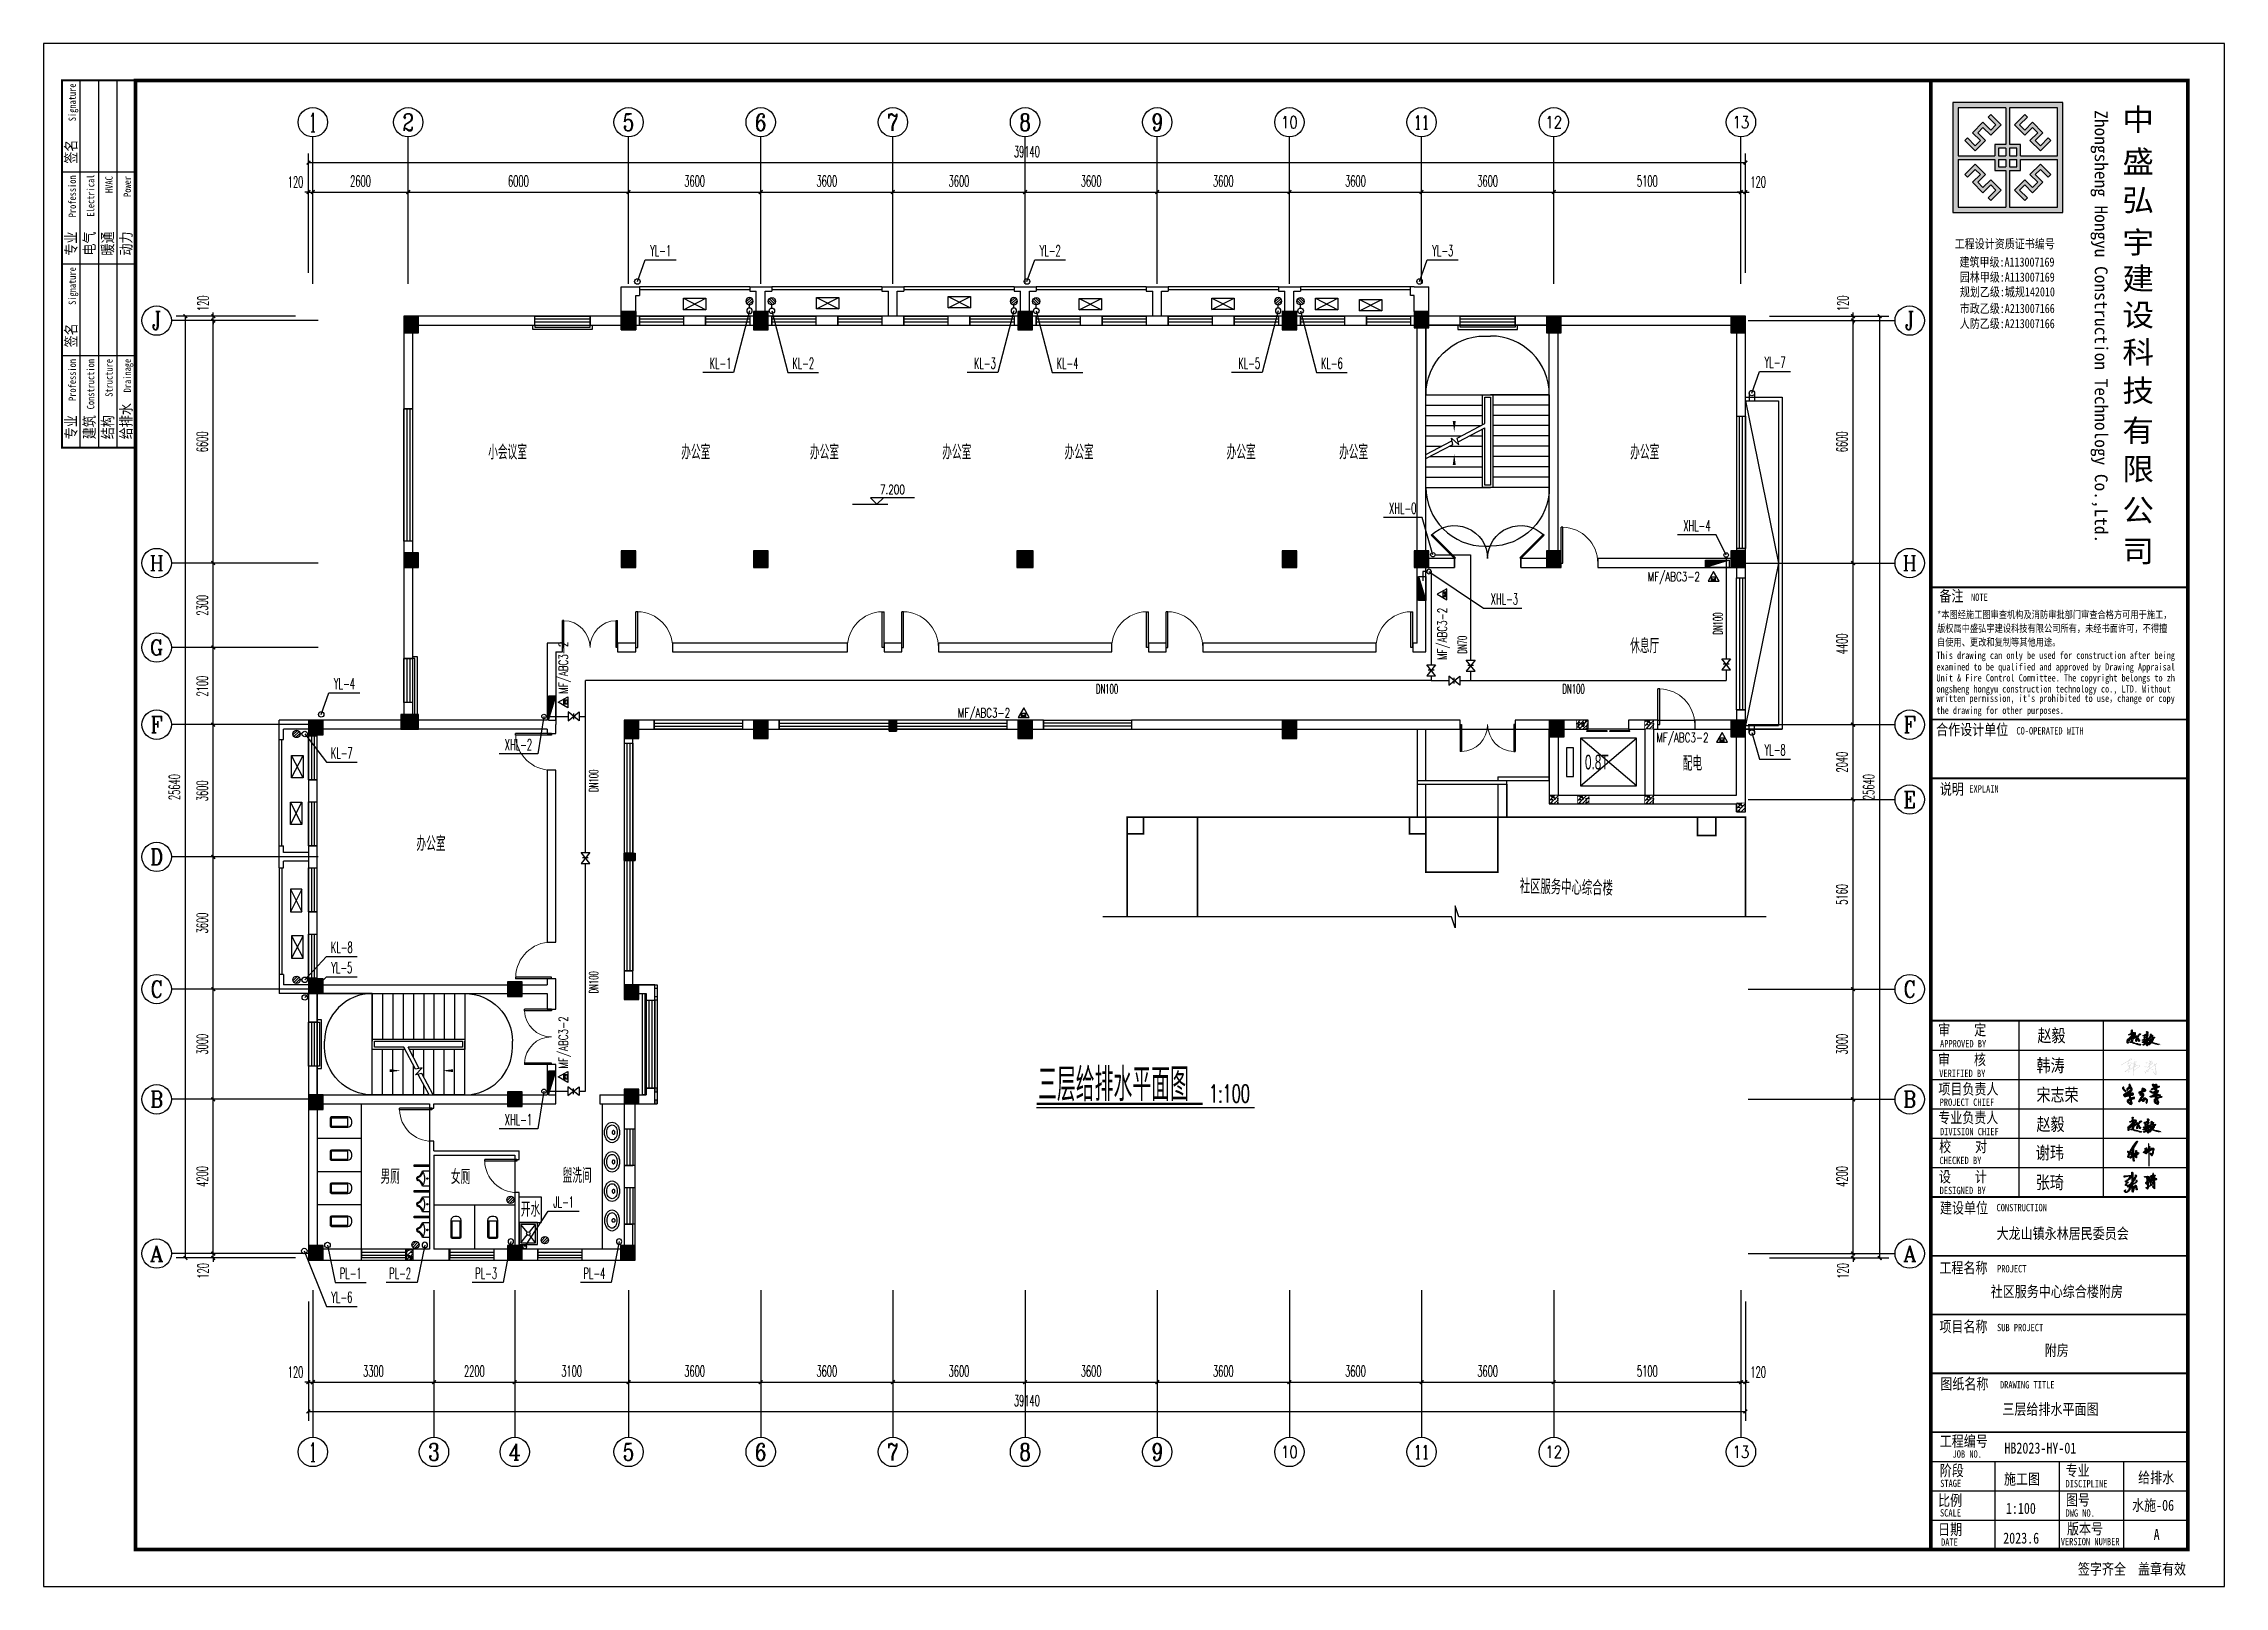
# Model space of a CAD drawing. Header units: inches. Extents: x -1293886 to -986005, y -15154 to 203628.
# Drawn here: x -1169458 to -1110058, y -15154 to 26846 of the extents above; entities that cross this region are included whole.
import ezdxf
from ezdxf.enums import TextEntityAlignment as Align

# ---------------------------------------------------------------- set-up
doc = ezdxf.new("R2010")
doc.units = ezdxf.units.IN
doc.header["$LTSCALE"] = 100
doc.header["$MEASUREMENT"] = 0
doc.linetypes.add('W_P', pattern=[7, 6, -1])
doc.layers.get('0').update_dxf_attribs({"color": 252})
for name, color, linetype in [('AXIS_TEXT', 7, 'Continuous'), ('PUB_HATCH', 8, 'Continuous'), ('PUB_WALL', 9, 'Continuous'), ('Q', 7, 'Continuous'), ('TK', 142, 'Continuous'), ('W_BIAOGE', 7, 'Continuous'), ('W_DIM', 4, 'Continuous'), ('W_DIM_EV', 4, 'Continuous'), ('WCSB', 7, 'Continuous'), ('WP_F', 1, 'Continuous'), ('WP_F_DN', 4, 'Continuous'), ('WP_F_LGBH', 4, 'Continuous'), ('WP_F_PJ', 7, 'Continuous'), ('WP_G', 3, 'Continuous'), ('WP_G_LGBH', 4, 'Continuous'), ('WP_P', 2, 'Continuous'), ('WP_P_LGBH', 4, 'Continuous'), ('WP_P_PJ', 7, 'Continuous'), ('WP_Y', 6, 'W_P'), ('WP_Y_LGBH', 4, 'Continuous'), ('WP_Y_PJ', 7, 'Continuous'), ('WW_PJ', 7, 'Continuous'), ('WZ', 6, 'Continuous'), ('XM', 7, 'Continuous')]:
    doc.layers.add(name, color=color, linetype=linetype)
doc.layers.add('COLU', color=2, linetype='Continuous', lineweight=30)
doc.layers.add('COLU-HATCH', color=7, linetype='Continuous', lineweight=25, true_color=0x5b5b5b)
doc.styles.add('_TCH_AXIS', font='COMPLEX', dxfattribs={"bigfont": 'GBCBIG'})
doc.styles.add('COMPLEX', font='COMPLEX')
doc.styles.add('DIM_FONT', font='bzxw.shx', dxfattribs={"width": 0.55, "bigfont": 'bzhz.shx'})
doc.styles.add('DXF', font='bzxw.shx', dxfattribs={"width": 0.7, "bigfont": 'bzhz.shx'})
doc.styles.add('HYZT1', font='SimSun.ttf', dxfattribs={"width": 0.8})
doc.styles.add('HYZT2', font='SIMHEI.TTF', dxfattribs={"width": 0.8})
doc.styles.add('HZ', font='SIMPLEX.SHX', dxfattribs={"width": 0.55, "bigfont": 'HZTXT.SHX'})
doc.styles.add('HZ2', font='ROMAND.SHX', dxfattribs={"width": 0.7, "bigfont": 'HZTXT.SHX'})
doc.styles.get("Standard").update_dxf_attribs({"font": 'txt.shx', "bigfont": 'bzhz.shx'})
doc.dimstyles.new('DIMN', dxfattribs={"dimtxt": 300, "dimasz": 100, "dimexe": 250, "dimexo": 300, "dimgap": 150, "dimtad": 1, "dimdec": 0, "dimzin": 0, "dimdsep": 46, "dimtxsty": 'DIM_FONT', "dimblk": 'ARCHTICK', "dimcen": 0.09, "dimclrt": 7, "dimazin": 2, "dimtfac": 1, "dimtdec": 0, "dimtix": 1, "dimtmove": 2, "dimatfit": 3, "dimldrblk": 'ARCHTICK', "dimfxl": 0, "dimtolj": 1, "dimtzin": 0, "dimarcsym": 0})
pattern_1 = [(45, (-1488484.44, 913975.92), (-53.0330086, 53.0330086), []), (50, (-1488484.44, 913975.92), (215.178055, -18.82564), [22.5, -247.5]), (355, (-1488484.44, 913975.92), (-41.6254, 225.65764), [18, -198]), (100.4514, (-1488466.5, 913974.35), (173.552815, 206.831863), [19.122057, -210.342634]), (46.1842, (-1488484.44, 914035.92), (320.172315, -49.655704), [33.75, -371.25]), (96.6356, (-1488457.76, 914031.78), (280.39881, 292.23536), [28.683086, -315.5139]), (351.1842, (-1488484.44, 914035.92), (280.398584, 292.23558), [27, -297]), (21, (-1488454.44, 914020.92), (179.072116, -120.785667), [22.5, -247.5]), (326, (-1488454.44, 914020.92), (72.9946, 217.545014), [18, -198]), (71.4514, (-1488439.51, 914010.86), (252.066789, 96.75915), [19.122057, -210.342634]), (37.5, (-1488484.44, 913975.92), (3.6479566, 99.868156), [0, -195.6, 0, -201, 0, -198.75]), (7.5, (-1488484.44, 913975.92), (78.920861, 118.3235136), [0, -114.6, 0, -191.1, 0, -75.75]), (327.5, (-1488551.34, 913975.92), (160.146731, -6.7664615), [0, -75, 0, -234, 0, -310.5]), (317.5, (-1488581.34, 913975.92), (174.955851, 30.031495), [0, -97.5, 0, -155.4, 0, -220.5])]

msp = doc.modelspace()

# ---------------------------------------------------------------- texts
at = {"layer": 'Q', "style": 'HYZT1', "width": 0.8}
for s, p in [('赵毅', (-1115148.9, -332)), ('韩涛', (-1115174.4, -1147.7)), ('宋志荣', (-1115174.4, -1947.7)), ('赵毅', (-1115174.4, -2747.7)), ('谢玮', (-1115193.8, -3524.3)), ('张琦', (-1115193.8, -4332))]:
    msp.add_text(s, height=350, dxfattribs=at).set_placement(p)
at = {"layer": 'W_BIAOGE', "width": 0.6}
for s, height, style, p in [('三层给排水平面图', 900, 'DIM_FONT', (-1142368.4, -1943.9)), ('1:100', 480, 'HZ', (-1137713.7, -1976.5))]:
    msp.add_text(s, height=height, dxfattribs=dict(at, style=style)).set_placement(p)
at = {"layer": 'WCSB', "style": 'DXF', "width": 0.6}
msp.add_text('开水', height=400, dxfattribs=at).set_placement((-1156459.8, -5090.4))
at = {"layer": 'WP_F_DN', "style": 'HZ', "width": 0.55}
for s, p in [('DN100', (-1123852.8, 11058.1)), ('DN70', (-1130814.1, 10481.4)), ('DN100', (-1154475.1, 6779.5)), ('DN100', (-1154475.1, 1290.3))]:
    msp.add_text(s, height=250, rotation=90, dxfattribs=at).set_placement(p, align=Align.MIDDLE)
for p in [(-1140491, 9278.8), (-1127784.8, 9278.8)]:
    msp.add_text('DN100', height=250, dxfattribs=at).set_placement(p, align=Align.MIDDLE)
at = {"layer": 'WP_F_LGBH', "style": 'HZ2', "width": 0.55}
for s, p in [('XHL-0', (-1132437, 14047.3)), ('XHL-4', (-1124424.3, 13570.7)), ('XHL-3', (-1129668.3, 11573.2)), ('XHL-2', (-1156524, 7608.8)), ('XHL-1', (-1156524, -2596.7))]:
    msp.add_text(s, height=300, dxfattribs=at).set_placement(p, align=Align.CENTER)
at = {"layer": 'WP_G_LGBH', "style": 'HZ2', "width": 0.55}
msp.add_text('JL-1', height=300, dxfattribs=at).set_placement((-1155291.8, -4840), align=Align.CENTER)
at = {"layer": 'WP_P_LGBH', "style": 'HZ2', "width": 0.55}
for s, p in [('PL-1', (-1161092.4, -6782.1)), ('PL-2', (-1159747.3, -6782.1)), ('PL-3', (-1157404.1, -6782.1)), ('PL-4', (-1154455.9, -6782.1))]:
    msp.add_text(s, height=300, dxfattribs=at).set_placement(p, align=Align.CENTER)
at = {"layer": 'WP_Y_LGBH', "style": 'HZ2', "width": 0.55}
for s, p in [('YL-1', (-1152651.9, 21060.3)), ('YL-2', (-1142040.2, 21060.3)), ('YL-3', (-1131347.8, 21060.3)), ('KL-1', (-1151019.2, 17995.1)), ('KL-2', (-1148767.9, 17995.1)), ('KL-3', (-1143819.2, 17995.1)), ('KL-4', (-1141567.9, 17995.1)), ('KL-5', (-1136619.2, 17995.1)), ('KL-6', (-1134367.9, 17995.1)), ('YL-7', (-1122296, 18022.3)), ('YL-4', (-1161264.7, 9275)), ('YL-8', (-1122296, 7469.4)), ('KL-7', (-1161335.7, 7386.3)), ('KL-8', (-1161335.7, 2094.1)), ('YL-5', (-1161335.7, 1541.5)), ('YL-6', (-1161335.7, -7434.1))]:
    msp.add_text(s, height=300, dxfattribs=at).set_placement(p, align=Align.CENTER)
at = {"layer": 'WZ', "color": 1, "style": 'DXF', "width": 0.6}
for s, p in [('小会议室', (-1157347.6, 15525.3)), ('办公室', (-1152089.3, 15525.3)), ('办公室', (-1148583.9, 15525.3)), ('办公室', (-1144980.7, 15525.3)), ('办公室', (-1141647.8, 15525.3)), ('办公室', (-1137233.9, 15525.3)), ('办公室', (-1134171.2, 15525.3)), ('办公室', (-1126242.4, 15525.3)), ('休息厅', (-1126242.4, 10250.6)), ('0.8T', (-1127474.4, 7087.6)), ('配电', (-1124810.6, 7051.9)), ('办公室', (-1159301.3, 4866.5)), ('男厕', (-1160281.9, -4196.6)), ('女厕', (-1158364.4, -4206)), ('盥洗间', (-1155320.1, -4170.4))]:
    msp.add_text(s, height=400, dxfattribs=at).set_placement(p)
at = {"layer": 'WZ', "color": 1, "style": 'DXF', "width": 0.708902}
msp.add_text('社区服务中心综合楼', height=400, rotation=358.656151, dxfattribs=at).set_placement((-1129254.4, 3708.7), (-1126718.6, 3649.3), align=Align.FIT)
at = {"layer": 'XM', "style": 'HYZT1', "width": 0.8}
for s, p in [('大龙山镇永林居民委员会 ', (-1114380.2, -5546.6)), ('社区服务中心综合楼附房', (-1114622.2, -7125.8)), ('附房', (-1114622.2, -8725.8))]:
    msp.add_text(s, height=300, dxfattribs=at).set_placement(p, align=Align.MIDDLE_CENTER)
for s, p in [('三层给排水平面图', (-1116105, -10479.1)), ('HB2023-HY-01', (-1116048.9, -11537.6)), ('施工图', (-1116060.9, -12380)), ('给排水', (-1112406.1, -12340.4)), ('1:100', (-1116009.5, -13179.7)), ('水施-06', (-1112572.2, -13093.9)), ('A', (-1111983.6, -13889.9)), ('2023.6', (-1116082.6, -13989.4))]:
    msp.add_text(s, height=300, dxfattribs=at).set_placement(p)

# ---------------------------------------------------------------- blocks, each defined once
blk = doc.blocks.new('A$C54E65C14')
at = {"color": 4, "extrusion": (0, 0, -1)}
for p, q in [((0, 636), (23, 660)), ((3073, 636), (3049, 660)), ((636, 0), (660, 23)), ((2436, 0), (2413, 23))]:
    blk.add_line(p, q, dxfattribs=at)
at = {"color": 4}
for p, q in [((636, 0), (0, 636)), ((660, 23), (23, 660)), ((2413, 23), (3049, 660)), ((2436, 0), (3073, 636))]:
    blk.add_line(p, q, dxfattribs=at)
at = {"color": 4, "extrusion": (0, 0, -1)}
for centre, start, end in [((-636, 0), 45, 180), ((-2436, 0), 0, 135)]:
    blk.add_arc(centre, 900, start, end, dxfattribs=at)
blk = doc.blocks.new('A$C34B85FCC')
at = {"layer": 'COLU-HATCH', "transparency": 33554687}
for points in [[(2600, 25250), (3000, 25250), (3000, 25700), (2600, 25700)], [(8920, 25330), (8920, 25830), (8520, 25830), (8520, 25330)], [(12520, 25330), (12520, 25830), (12120, 25830), (12120, 25330)], [(19720, 25330), (19720, 25830), (19320, 25830), (19320, 25330)], [(26920, 25330), (26920, 25830), (26520, 25830), (26520, 25330)], [(30520, 25380), (30520, 25830), (30120, 25830), (30120, 25380)], [(34120, 25250), (34120, 25700), (33720, 25700), (33720, 25250)], [(39140, 25250), (39140, 25700), (38740, 25700), (38740, 25250)], [(2600, 18860), (3000, 18860), (3000, 19260), (2600, 19260)], [(8920, 18860), (8920, 19310), (8520, 19310), (8520, 18860)], [(12520, 18860), (12520, 19310), (12120, 19310), (12120, 18860)], [(19745, 18860), (19745, 19310), (19295, 19310), (19295, 18860)], [(26920, 18860), (26920, 19310), (26520, 19310), (26520, 18860)], [(30520, 18860), (30520, 19310), (30120, 19310), (30120, 18860)], [(34120, 18860), (34120, 19310), (33720, 19310), (33720, 18860)], [(39140, 18860), (39140, 19310), (38740, 19310), (38740, 18860)], [(2920, 14460), (2920, 14860), (2520, 14860), (2520, 14460)], [(400, 14300), (400, 14700), (0, 14700), (0, 14300)], [(9000, 14200), (9000, 14700), (8600, 14700), (8600, 14200)], [(12520, 14200), (12520, 14700), (12120, 14700), (12120, 14200)], [(19720, 14200), (19720, 14700), (19320, 14700), (19320, 14200)], [(26920, 14200), (26920, 14700), (26520, 14700), (26520, 14200)], [(34200, 14250), (34200, 14700), (33800, 14700), (33800, 14250)], [(39140, 14250), (39140, 14700), (38740, 14700), (38740, 14250)], [(0, 7260), (400, 7260), (400, 7660), (0, 7660)], [(5420, 7180), (5820, 7180), (5820, 7580), (5420, 7580)], [(8600, 7100), (9000, 7100), (9000, 7500), (8600, 7500)], [(0, 4100), (400, 4100), (400, 4500), (0, 4500)], [(5420, 4180), (5820, 4180), (5820, 4580), (5420, 4580)], [(8600, 4260), (9000, 4260), (9000, 4660), (8600, 4660)], [(0, 0), (400, 0), (400, 400), (0, 400)], [(5420, 0), (5820, 0), (5820, 400), (5420, 400)], [(8500, 0), (8900, 0), (8900, 400), (8500, 400)]]:
    blk.add_hatch(color=256, dxfattribs=at).paths.add_polyline_path(points, flags=0)
at = {"layer": 'PUB_WALL'}
h = blk.add_hatch(dxfattribs=at)
h.set_pattern_fill('钢筋混凝土', color=256, scale=30)
h.set_pattern_definition([(45, (-1241376.725, 680760.73), (-53.0330086, 53.0330086), []), (50, (-1241376.72, 680760.73), (215.178055, -18.82564), [22.5, -247.5]), (355, (-1241376.72, 680760.73), (-41.6254, 225.65764), [18, -198]), (100.4514, (-1241358.8, 680759.16), (173.552815, 206.831863), [19.122057, -210.342634]), (46.1842, (-1241376.72, 680820.73), (320.172315, -49.655704), [33.75, -371.25]), (96.6356, (-1241350.04, 680816.6), (280.39881, 292.23536), [28.68309, -315.5139]), (351.1842, (-1241376.72, 680820.73), (280.39858, 292.23558), [27, -297]), (21, (-1241346.72, 680805.73), (179.072116, -120.785667), [22.5, -247.5]), (326, (-1241346.72, 680805.73), (72.9946, 217.545014), [18, -198]), (71.4514, (-1241331.8, 680795.66), (252.06679, 96.75915), [19.122057, -210.342634]), (37.5, (-1241376.725, 680760.73), (3.6479566, 99.868156), [0, -195.6, 0, -201, 0, -198.75]), (7.5, (-1241376.72, 680760.73), (78.920861, 118.3235136), [0, -114.6, 0, -191.1, 0, -75.75]), (327.5, (-1241443.625, 680760.73), (160.146731, -6.7664615), [0, -75, 0, -234, 0, -310.5]), (317.5, (-1241473.62, 680760.73), (174.955851, 30.031495), [0, -97.5, 0, -155.4, 0, -220.5])])
h.paths.add_polyline_path([(16010, 14690), (16010, 14410), (15830, 14410), (15830, 14690)])
h = blk.add_hatch(dxfattribs=at)
h.set_pattern_fill('钢筋混凝土', color=256, scale=30)
h.set_pattern_definition(pattern_1)
h.paths.add_polyline_path([(34854, 14580), (34545, 14580), (34545, 14460), (34854, 14460)])
h.paths.add_polyline_path([(34854, 14700), (34545, 14700), (34545, 14580), (34854, 14580)])
h = blk.add_hatch(dxfattribs=at)
h.set_pattern_fill('钢筋混凝土', color=256, scale=30)
h.set_pattern_definition([(45, (-1486653.734, 916015.92), (-53.0330086, 53.0330086), []), (50, (-1486653.73, 916015.92), (215.178055, -18.82564), [22.5, -247.5]), (355, (-1486653.73, 916015.92), (-41.6254, 225.65764), [18, -198]), (100.4514, (-1486635.8, 916014.35), (173.552815, 206.831863), [19.122057, -210.342634]), (46.1842, (-1486653.73, 916075.92), (320.172315, -49.655704), [33.75, -371.25]), (96.6356, (-1486627.05, 916071.78), (280.39881, 292.23536), [28.683086, -315.5139]), (351.1842, (-1486653.73, 916075.92), (280.398584, 292.23558), [27, -297]), (21, (-1486623.73, 916060.92), (179.072116, -120.785667), [22.5, -247.5]), (326, (-1486623.73, 916060.92), (72.9946, 217.545014), [18, -198]), (71.4514, (-1486608.81, 916050.86), (252.066789, 96.75915), [19.122057, -210.342634]), (37.5, (-1486653.734, 916015.92), (3.6479566, 99.868156), [0, -195.6, 0, -201, 0, -198.75]), (7.5, (-1486653.73, 916015.92), (78.920861, 118.3235136), [0, -114.6, 0, -191.1, 0, -75.75]), (327.5, (-1486720.634, 916015.92), (160.146731, -6.7664615), [0, -75, 0, -234, 0, -310.5]), (317.5, (-1486750.63, 916015.92), (174.955851, 30.031495), [0, -97.5, 0, -155.4, 0, -220.5])])
h.paths.add_polyline_path([(36709, 14460), (36400, 14460)])
h.paths.add_polyline_path([(36640, 14700), (36400, 14700), (36400, 14460), (36640, 14460)])
h = blk.add_hatch(dxfattribs=at)
h.set_pattern_fill('钢筋混凝土', color=256, scale=30)
h.set_pattern_definition([(45, (-1489253.734, 913975.92), (-53.0330086, 53.0330086), []), (50, (-1489253.73, 913975.92), (215.178055, -18.82564), [22.5, -247.5]), (355, (-1489253.73, 913975.92), (-41.6254, 225.65764), [18, -198]), (100.4514, (-1489235.8, 913974.35), (173.552815, 206.831863), [19.122057, -210.342634]), (46.1842, (-1489253.73, 914035.92), (320.172315, -49.655704), [33.75, -371.25]), (96.6356, (-1489227.05, 914031.78), (280.39881, 292.23536), [28.683086, -315.5139]), (351.1842, (-1489253.73, 914035.92), (280.398584, 292.23558), [27, -297]), (21, (-1489223.73, 914020.92), (179.072116, -120.785667), [22.5, -247.5]), (326, (-1489223.73, 914020.92), (72.9946, 217.545014), [18, -198]), (71.4514, (-1489208.81, 914010.86), (252.066789, 96.75915), [19.122057, -210.342634]), (37.5, (-1489253.734, 913975.92), (3.6479566, 99.868156), [0, -195.6, 0, -201, 0, -198.75]), (7.5, (-1489253.73, 913975.92), (78.920861, 118.3235136), [0, -114.6, 0, -191.1, 0, -75.75]), (327.5, (-1489320.634, 913975.92), (160.146731, -6.7664615), [0, -75, 0, -234, 0, -310.5]), (317.5, (-1489350.63, 913975.92), (174.955851, 30.031495), [0, -97.5, 0, -155.4, 0, -220.5])])
h.paths.add_polyline_path([(34109, 12420), (33800, 12420)])
h.paths.add_polyline_path([(34040, 12660), (33800, 12660), (33800, 12420), (34040, 12420)])
h = blk.add_hatch(dxfattribs=at)
h.set_pattern_fill('钢筋混凝土', color=256, scale=30)
h.set_pattern_definition(pattern_1)
h.paths.add_polyline_path([(34878, 12420), (34569, 12420)], flags=17)
h.paths.add_polyline_path([(34878, 12660), (34569, 12660), (34569, 12420), (34878, 12420)])
h = blk.add_hatch(dxfattribs=at)
h.set_pattern_fill('钢筋混凝土', color=256, scale=30)
h.set_pattern_definition([(45, (-1486653.734, 913975.92), (-53.0330086, 53.0330086), []), (50, (-1486653.73, 913975.92), (215.178055, -18.82564), [22.5, -247.5]), (355, (-1486653.73, 913975.92), (-41.6254, 225.65764), [18, -198]), (100.4514, (-1486635.8, 913974.35), (173.552815, 206.831863), [19.122057, -210.342634]), (46.1842, (-1486653.73, 914035.92), (320.172315, -49.655704), [33.75, -371.25]), (96.6356, (-1486627.05, 914031.78), (280.39881, 292.23536), [28.683086, -315.5139]), (351.1842, (-1486653.73, 914035.92), (280.398584, 292.23558), [27, -297]), (21, (-1486623.73, 914020.92), (179.072116, -120.785667), [22.5, -247.5]), (326, (-1486623.73, 914020.92), (72.9946, 217.545014), [18, -198]), (71.4514, (-1486608.81, 914010.86), (252.066789, 96.75915), [19.122057, -210.342634]), (37.5, (-1486653.734, 913975.92), (3.6479566, 99.868156), [0, -195.6, 0, -201, 0, -198.75]), (7.5, (-1486653.73, 913975.92), (78.920861, 118.3235136), [0, -114.6, 0, -191.1, 0, -75.75]), (327.5, (-1486720.634, 913975.92), (160.146731, -6.7664615), [0, -75, 0, -234, 0, -310.5]), (317.5, (-1486750.63, 913975.92), (174.955851, 30.031495), [0, -97.5, 0, -155.4, 0, -220.5])])
h.paths.add_polyline_path([(36709, 12420), (36400, 12420)])
h.paths.add_polyline_path([(36640, 12660), (36400, 12660), (36400, 12420), (36640, 12420)])
h = blk.add_hatch(dxfattribs=at)
h.set_pattern_fill('钢筋混凝土', color=256, scale=30)
h.set_pattern_definition([(45, (-1484153.734, 913765.92), (-53.0330086, 53.0330086), []), (50, (-1484153.73, 913765.92), (215.178055, -18.82564), [22.5, -247.5]), (355, (-1484153.73, 913765.92), (-41.6254, 225.65764), [18, -198]), (100.4514, (-1484135.8, 913764.35), (173.552815, 206.831863), [19.122057, -210.342634]), (46.1842, (-1484153.73, 913825.92), (320.172315, -49.655704), [33.75, -371.25]), (96.6356, (-1484127.05, 913821.78), (280.39881, 292.23536), [28.683086, -315.5139]), (351.1842, (-1484153.73, 913825.92), (280.398584, 292.23558), [27, -297]), (21, (-1484123.73, 913810.92), (179.072116, -120.785667), [22.5, -247.5]), (326, (-1484123.73, 913810.92), (72.9946, 217.545014), [18, -198]), (71.4514, (-1484108.81, 913800.86), (252.066789, 96.75915), [19.122057, -210.342634]), (37.5, (-1484153.734, 913765.92), (3.6479566, 99.868156), [0, -195.6, 0, -201, 0, -198.75]), (7.5, (-1484153.73, 913765.92), (78.920861, 118.3235136), [0, -114.6, 0, -191.1, 0, -75.75]), (327.5, (-1484220.634, 913765.92), (160.146731, -6.7664615), [0, -75, 0, -234, 0, -310.5]), (317.5, (-1484250.63, 913765.92), (174.955851, 30.031495), [0, -97.5, 0, -155.4, 0, -220.5])])
h.paths.add_polyline_path([(39209, 12210), (38900, 12210)])
h.paths.add_polyline_path([(39140, 12450), (38900, 12450), (38900, 12210), (39140, 12210)])
h = blk.add_hatch(dxfattribs=at)
h.set_pattern_fill('钢筋混凝土', color=256, scale=30)
h.set_pattern_definition([(45, (-1254546.696, 666360.73), (-53.0330086, 53.0330086), []), (50, (-1254546.7, 666360.73), (215.178055, -18.82564), [22.5, -247.5]), (355, (-1254546.7, 666360.73), (-41.6254, 225.65764), [18, -198]), (100.4514, (-1254528.76, 666359.16), (173.552815, 206.831863), [19.122057, -210.342634]), (46.1842, (-1254546.7, 666420.73), (320.172315, -49.655704), [33.75, -371.25]), (96.6356, (-1254520, 666416.6), (280.39881, 292.23536), [28.68309, -315.5139]), (351.1842, (-1254546.7, 666420.73), (280.39858, 292.23558), [27, -297]), (21, (-1254516.7, 666405.73), (179.072116, -120.785667), [22.5, -247.5]), (326, (-1254516.7, 666405.73), (72.9946, 217.545014), [18, -198]), (71.4514, (-1254501.77, 666395.66), (252.06679, 96.75915), [19.122057, -210.342634]), (37.5, (-1254546.696, 666360.73), (3.6479566, 99.868156), [0, -195.6, 0, -201, 0, -198.75]), (7.5, (-1254546.7, 666360.73), (78.920861, 118.3235136), [0, -114.6, 0, -191.1, 0, -75.75]), (327.5, (-1254613.596, 666360.73), (160.146731, -6.7664615), [0, -75, 0, -234, 0, -310.5]), (317.5, (-1254643.6, 666360.73), (174.955851, 30.031495), [0, -97.5, 0, -155.4, 0, -220.5])])
h.paths.add_polyline_path([(2840, 290), (2840, 10), (2660, 10), (2660, 290)])
at = {"layer": 'COLU'}
for points in [[(2600, 25250), (3000, 25250), (3000, 25700), (2600, 25700)], [(8920, 25330), (8920, 25830), (8520, 25830), (8520, 25330)], [(12520, 25330), (12520, 25830), (12120, 25830), (12120, 25330)], [(19720, 25330), (19720, 25830), (19320, 25830), (19320, 25330)], [(26920, 25330), (26920, 25830), (26520, 25830), (26520, 25330)], [(30520, 25380), (30520, 25830), (30120, 25830), (30120, 25380)], [(34120, 25250), (34120, 25700), (33720, 25700), (33720, 25250)], [(39140, 25250), (39140, 25700), (38740, 25700), (38740, 25250)], [(2600, 18860), (3000, 18860), (3000, 19260), (2600, 19260)], [(8920, 18860), (8920, 19310), (8520, 19310), (8520, 18860)], [(12520, 18860), (12520, 19310), (12120, 19310), (12120, 18860)], [(19745, 18860), (19745, 19310), (19295, 19310), (19295, 18860)], [(26920, 18860), (26920, 19310), (26520, 19310), (26520, 18860)], [(30520, 18860), (30520, 19310), (30120, 19310), (30120, 18860)], [(34120, 18860), (34120, 19310), (33720, 19310), (33720, 18860)], [(39140, 18860), (39140, 19310), (38740, 19310), (38740, 18860)], [(2920, 14460), (2920, 14860), (2520, 14860), (2520, 14460)], [(400, 14300), (400, 14700), (0, 14700), (0, 14300)], [(9000, 14200), (9000, 14700), (8600, 14700), (8600, 14200)], [(12520, 14200), (12520, 14700), (12120, 14700), (12120, 14200)], [(19720, 14200), (19720, 14700), (19320, 14700), (19320, 14200)], [(26920, 14200), (26920, 14700), (26520, 14700), (26520, 14200)], [(34200, 14250), (34200, 14700), (33800, 14700), (33800, 14250)], [(39140, 14250), (39140, 14700), (38740, 14700), (38740, 14250)], [(0, 7260), (400, 7260), (400, 7660), (0, 7660)], [(5420, 7180), (5820, 7180), (5820, 7580), (5420, 7580)], [(8600, 7100), (9000, 7100), (9000, 7500), (8600, 7500)], [(0, 4100), (400, 4100), (400, 4500), (0, 4500)], [(5420, 4180), (5820, 4180), (5820, 4580), (5420, 4580)], [(8600, 4260), (9000, 4260), (9000, 4660), (8600, 4660)], [(0, 0), (400, 0), (400, 400), (0, 400)], [(5420, 0), (5820, 0), (5820, 400), (5420, 400)], [(8500, 0), (8900, 0), (8900, 400), (8500, 400)]]:
    blk.add_lwpolyline(points, close=True, dxfattribs=at)
at = {"layer": 'PUB_WALL'}
for p, q in [((15820, 14400), (15820, 14700)), ((15820, 14400), (16020, 14400)), ((16020, 14400), (16020, 14700)), ((2650, 0), (2650, 300)), ((2650, 0), (2650, 60)), ((2650, 0), (2850, 0)), ((2850, 0), (2850, 300))]:
    blk.add_line(p, q, dxfattribs=at)
at = {"layer": 'PUB_WALL', "const_width": 20}
for points in [[(16010, 14690), (16010, 14410), (15830, 14410), (15830, 14690)], [(34545, 14460), (34854, 14460), (34854, 14700), (34545, 14700)], [(36400, 14460), (36640, 14460), (36640, 14700), (36400, 14700)], [(33800, 12420), (34040, 12420), (34040, 12660), (33800, 12660)], [(34569, 12420), (34878, 12420), (34878, 12660), (34569, 12660)], [(36400, 12420), (36640, 12420), (36640, 12660), (36400, 12660)], [(38900, 12210), (39140, 12210), (39140, 12450), (38900, 12450)], [(2840, 290), (2840, 10), (2660, 10), (2660, 290)]]:
    blk.add_lwpolyline(points, close=True, dxfattribs=at)
blk = doc.blocks.new('_ArchTick')
at = {"color": 0, "linetype": 'ByBlock', "const_width": 0.4}
blk.add_lwpolyline([(-0.5, -0.5), (0.5, 0.5)], dxfattribs=at)
blk = doc.blocks.new('*D292')
at = {"color": 0, "lineweight": -2}
for p, q in [((-1122373, -6094), (-1119923, -6094)), ((-1122373, -6214), (-1119923, -6214)), ((-1120173, -6094), (-1120173, -5994)), ((-1120173, -6214), (-1120173, -6094)), ((-1120173, -6214), (-1120173, -6314))]:
    blk.add_line(p, q, dxfattribs=at)
at = {"layer": 'Defpoints', "color": 0}
for p in [(-1122673, -6094), (-1122673, -6214), (-1120173, -6094)]:
    blk.add_point(p, dxfattribs=at)
at = {"color": 0, "lineweight": -2, "xscale": 100, "yscale": 100, "zscale": 100}
for p, rotation in [((-1120173, -6094), 270), ((-1120173, -6214), 90)]:
    blk.add_blockref('_ArchTick', p, dxfattribs=dict(at, rotation=rotation))
at = {"color": 7, "insert": (-1120448, -6564), "char_height": 300, "attachment_point": 5, "rotation": 90, "style": 'HZ'}
blk.add_mtext('\\A1;120', dxfattribs=at)
blk = doc.blocks.new('*D293')
at = {"color": 0, "lineweight": -2}
for p, q in [((-1122373, -1894), (-1119923, -1894)), ((-1120173, -6094), (-1120173, -1894)), ((-1122373, -6094), (-1119923, -6094))]:
    blk.add_line(p, q, dxfattribs=at)
at = {"layer": 'Defpoints', "color": 0}
for p in [(-1122673, -1894), (-1120173, -1894), (-1122673, -6094)]:
    blk.add_point(p, dxfattribs=at)
at = {"color": 0, "lineweight": -2, "xscale": 100, "yscale": 100, "zscale": 100}
for p, rotation in [((-1120173, -1894), 90), ((-1120173, -6094), 270)]:
    blk.add_blockref('_ArchTick', p, dxfattribs=dict(at, rotation=rotation))
at = {"color": 7, "insert": (-1120473, -3994), "char_height": 300, "attachment_point": 5, "rotation": 90, "style": 'HZ'}
blk.add_mtext('\\A1;4200', dxfattribs=at)
blk = doc.blocks.new('*D294')
at = {"color": 0, "lineweight": -2}
for p, q in [((-1122373, 1106), (-1119923, 1106)), ((-1120173, -1894), (-1120173, 1106)), ((-1122373, -1894), (-1119923, -1894))]:
    blk.add_line(p, q, dxfattribs=at)
at = {"layer": 'Defpoints', "color": 0}
for p in [(-1122673, 1106), (-1120173, 1106), (-1122673, -1894)]:
    blk.add_point(p, dxfattribs=at)
at = {"color": 0, "lineweight": -2, "xscale": 100, "yscale": 100, "zscale": 100}
for p, rotation in [((-1120173, 1106), 90), ((-1120173, -1894), 270)]:
    blk.add_blockref('_ArchTick', p, dxfattribs=dict(at, rotation=rotation))
at = {"color": 7, "insert": (-1120473, -394), "char_height": 300, "attachment_point": 5, "rotation": 90, "style": 'HZ'}
blk.add_mtext('\\A1;3000', dxfattribs=at)
blk = doc.blocks.new('*D295')
at = {"color": 0, "lineweight": -2}
for p, q in [((-1122373, 6266), (-1119923, 6266)), ((-1120173, 1106), (-1120173, 6266)), ((-1122373, 1106), (-1119923, 1106))]:
    blk.add_line(p, q, dxfattribs=at)
at = {"layer": 'Defpoints', "color": 0}
for p in [(-1122673, 6266), (-1120173, 6266), (-1122673, 1106)]:
    blk.add_point(p, dxfattribs=at)
at = {"color": 0, "lineweight": -2, "xscale": 100, "yscale": 100, "zscale": 100}
for p, rotation in [((-1120173, 6266), 90), ((-1120173, 1106), 270)]:
    blk.add_blockref('_ArchTick', p, dxfattribs=dict(at, rotation=rotation))
at = {"color": 7, "insert": (-1120473, 3686), "char_height": 300, "attachment_point": 5, "rotation": 90, "style": 'HZ'}
blk.add_mtext('\\A1;5160', dxfattribs=at)
blk = doc.blocks.new('*D296')
at = {"color": 0, "lineweight": -2}
for p, q in [((-1122373, 8306), (-1119923, 8306)), ((-1120173, 6266), (-1120173, 8306)), ((-1122373, 6266), (-1119923, 6266))]:
    blk.add_line(p, q, dxfattribs=at)
at = {"layer": 'Defpoints', "color": 0}
for p in [(-1122673, 8306), (-1120173, 8306), (-1122673, 6266)]:
    blk.add_point(p, dxfattribs=at)
at = {"color": 0, "lineweight": -2, "xscale": 100, "yscale": 100, "zscale": 100}
for p, rotation in [((-1120173, 8306), 90), ((-1120173, 6266), 270)]:
    blk.add_blockref('_ArchTick', p, dxfattribs=dict(at, rotation=rotation))
at = {"color": 7, "insert": (-1120473, 7286), "char_height": 300, "attachment_point": 5, "rotation": 90, "style": 'HZ'}
blk.add_mtext('\\A1;2040', dxfattribs=at)
blk = doc.blocks.new('*D297')
at = {"color": 0, "lineweight": -2}
for p, q in [((-1122373, 12706), (-1119923, 12706)), ((-1120173, 8306), (-1120173, 12706)), ((-1122373, 8306), (-1119923, 8306))]:
    blk.add_line(p, q, dxfattribs=at)
at = {"layer": 'Defpoints', "color": 0}
for p in [(-1122673, 12706), (-1120173, 12706), (-1122673, 8306)]:
    blk.add_point(p, dxfattribs=at)
at = {"color": 0, "lineweight": -2, "xscale": 100, "yscale": 100, "zscale": 100}
for p, rotation in [((-1120173, 12706), 90), ((-1120173, 8306), 270)]:
    blk.add_blockref('_ArchTick', p, dxfattribs=dict(at, rotation=rotation))
at = {"color": 7, "insert": (-1120473, 10506), "char_height": 300, "attachment_point": 5, "rotation": 90, "style": 'HZ'}
blk.add_mtext('\\A1;4400', dxfattribs=at)
blk = doc.blocks.new('*D298')
at = {"color": 0, "lineweight": -2}
for p, q in [((-1122373, 19306), (-1119923, 19306)), ((-1120173, 12706), (-1120173, 19306)), ((-1122373, 12706), (-1119923, 12706))]:
    blk.add_line(p, q, dxfattribs=at)
at = {"layer": 'Defpoints', "color": 0}
for p in [(-1122673, 19306), (-1120173, 19306), (-1122673, 12706)]:
    blk.add_point(p, dxfattribs=at)
at = {"color": 0, "lineweight": -2, "xscale": 100, "yscale": 100, "zscale": 100}
for p, rotation in [((-1120173, 19306), 90), ((-1120173, 12706), 270)]:
    blk.add_blockref('_ArchTick', p, dxfattribs=dict(at, rotation=rotation))
at = {"color": 7, "insert": (-1120473, 16006), "char_height": 300, "attachment_point": 5, "rotation": 90, "style": 'HZ'}
blk.add_mtext('\\A1;6600', dxfattribs=at)
blk = doc.blocks.new('*D299')
at = {"color": 0, "lineweight": -2}
for p, q in [((-1122373, 19426), (-1119923, 19426)), ((-1122373, 19306), (-1119923, 19306)), ((-1120173, 19426), (-1120173, 19526)), ((-1120173, 19306), (-1120173, 19426)), ((-1120173, 19306), (-1120173, 19206))]:
    blk.add_line(p, q, dxfattribs=at)
at = {"layer": 'Defpoints', "color": 0}
for p in [(-1122673, 19426), (-1122673, 19306), (-1120173, 19426)]:
    blk.add_point(p, dxfattribs=at)
at = {"color": 0, "lineweight": -2, "xscale": 100, "yscale": 100, "zscale": 100}
for p, rotation in [((-1120173, 19426), 270), ((-1120173, 19306), 90)]:
    blk.add_blockref('_ArchTick', p, dxfattribs=dict(at, rotation=rotation))
at = {"color": 7, "insert": (-1120448, 19776), "char_height": 300, "attachment_point": 5, "rotation": 90, "style": 'HZ'}
blk.add_mtext('\\A1;120', dxfattribs=at)
blk = doc.blocks.new('*D300')
at = {"color": 0, "lineweight": -2}
for p, q in [((-1122446, 19426), (-1119196, 19426)), ((-1119446, -6214), (-1119446, 19426)), ((-1122446, -6214), (-1119196, -6214))]:
    blk.add_line(p, q, dxfattribs=at)
at = {"layer": 'Defpoints', "color": 0}
for p in [(-1122746, 19426), (-1119446, 19426), (-1122746, -6214)]:
    blk.add_point(p, dxfattribs=at)
at = {"color": 0, "lineweight": -2, "xscale": 100, "yscale": 100, "zscale": 100}
for p, rotation in [((-1119446, 19426), 90), ((-1119446, -6214), 270)]:
    blk.add_blockref('_ArchTick', p, dxfattribs=dict(at, rotation=rotation))
at = {"color": 7, "insert": (-1119746, 6606), "char_height": 300, "attachment_point": 5, "rotation": 90, "style": 'HZ'}
blk.add_mtext('\\A1;25640', dxfattribs=at)
blk = doc.blocks.new('*D301')
at = {"color": 0, "lineweight": -2}
for p, q in [((-1162637, -6094), (-1165087, -6094)), ((-1162637, -6214), (-1165087, -6214)), ((-1164837, -6094), (-1164837, -5994)), ((-1164837, -6214), (-1164837, -6094)), ((-1164837, -6214), (-1164837, -6314))]:
    blk.add_line(p, q, dxfattribs=at)
at = {"layer": 'Defpoints', "color": 0}
for p in [(-1164837, -6094), (-1162337, -6094), (-1162337, -6214)]:
    blk.add_point(p, dxfattribs=at)
at = {"color": 0, "lineweight": -2, "xscale": 100, "yscale": 100, "zscale": 100}
for p, rotation in [((-1164837, -6094), 270), ((-1164837, -6214), 90)]:
    blk.add_blockref('_ArchTick', p, dxfattribs=dict(at, rotation=rotation))
at = {"color": 7, "insert": (-1165112, -6564), "char_height": 300, "attachment_point": 5, "rotation": 90, "style": 'HZ'}
blk.add_mtext('\\A1;120', dxfattribs=at)
blk = doc.blocks.new('*D302')
at = {"color": 0, "lineweight": -2}
for p, q in [((-1162637, -1894), (-1165087, -1894)), ((-1164837, -6094), (-1164837, -1894)), ((-1162637, -6094), (-1165087, -6094))]:
    blk.add_line(p, q, dxfattribs=at)
at = {"layer": 'Defpoints', "color": 0}
for p in [(-1164837, -1894), (-1162337, -1894), (-1162337, -6094)]:
    blk.add_point(p, dxfattribs=at)
at = {"color": 0, "lineweight": -2, "xscale": 100, "yscale": 100, "zscale": 100}
for p, rotation in [((-1164837, -1894), 90), ((-1164837, -6094), 270)]:
    blk.add_blockref('_ArchTick', p, dxfattribs=dict(at, rotation=rotation))
at = {"color": 7, "insert": (-1165137, -3994), "char_height": 300, "attachment_point": 5, "rotation": 90, "style": 'HZ'}
blk.add_mtext('\\A1;4200', dxfattribs=at)
blk = doc.blocks.new('*D303')
at = {"color": 0, "lineweight": -2}
for p, q in [((-1162637, 1106), (-1165087, 1106)), ((-1164837, -1894), (-1164837, 1106)), ((-1162637, -1894), (-1165087, -1894))]:
    blk.add_line(p, q, dxfattribs=at)
at = {"layer": 'Defpoints', "color": 0}
for p in [(-1164837, 1106), (-1162337, 1106), (-1162337, -1894)]:
    blk.add_point(p, dxfattribs=at)
at = {"color": 0, "lineweight": -2, "xscale": 100, "yscale": 100, "zscale": 100}
for p, rotation in [((-1164837, 1106), 90), ((-1164837, -1894), 270)]:
    blk.add_blockref('_ArchTick', p, dxfattribs=dict(at, rotation=rotation))
at = {"color": 7, "insert": (-1165137, -394), "char_height": 300, "attachment_point": 5, "rotation": 90, "style": 'HZ'}
blk.add_mtext('\\A1;3000', dxfattribs=at)
blk = doc.blocks.new('*D304')
at = {"color": 0, "lineweight": -2}
for p, q in [((-1162637, 4706), (-1165087, 4706)), ((-1164837, 1106), (-1164837, 4706)), ((-1162637, 1106), (-1165087, 1106))]:
    blk.add_line(p, q, dxfattribs=at)
at = {"layer": 'Defpoints', "color": 0}
for p in [(-1164837, 4706), (-1162337, 4706), (-1162337, 1106)]:
    blk.add_point(p, dxfattribs=at)
at = {"color": 0, "lineweight": -2, "xscale": 100, "yscale": 100, "zscale": 100}
for p, rotation in [((-1164837, 4706), 90), ((-1164837, 1106), 270)]:
    blk.add_blockref('_ArchTick', p, dxfattribs=dict(at, rotation=rotation))
at = {"color": 7, "insert": (-1165137, 2906), "char_height": 300, "attachment_point": 5, "rotation": 90, "style": 'HZ'}
blk.add_mtext('\\A1;3600', dxfattribs=at)
blk = doc.blocks.new('*D305')
at = {"color": 0, "lineweight": -2}
for p, q in [((-1162637, 8306), (-1165087, 8306)), ((-1164837, 4706), (-1164837, 8306)), ((-1162637, 4706), (-1165087, 4706))]:
    blk.add_line(p, q, dxfattribs=at)
at = {"layer": 'Defpoints', "color": 0}
for p in [(-1164837, 8306), (-1162337, 8306), (-1162337, 4706)]:
    blk.add_point(p, dxfattribs=at)
at = {"color": 0, "lineweight": -2, "xscale": 100, "yscale": 100, "zscale": 100}
for p, rotation in [((-1164837, 8306), 90), ((-1164837, 4706), 270)]:
    blk.add_blockref('_ArchTick', p, dxfattribs=dict(at, rotation=rotation))
at = {"color": 7, "insert": (-1165137, 6506), "char_height": 300, "attachment_point": 5, "rotation": 90, "style": 'HZ'}
blk.add_mtext('\\A1;3600', dxfattribs=at)
blk = doc.blocks.new('*D306')
at = {"color": 0, "lineweight": -2}
for p, q in [((-1162637, 10406), (-1165087, 10406)), ((-1164837, 8306), (-1164837, 10406)), ((-1162637, 8306), (-1165087, 8306))]:
    blk.add_line(p, q, dxfattribs=at)
at = {"layer": 'Defpoints', "color": 0}
for p in [(-1164837, 10406), (-1162337, 10406), (-1162337, 8306)]:
    blk.add_point(p, dxfattribs=at)
at = {"color": 0, "lineweight": -2, "xscale": 100, "yscale": 100, "zscale": 100}
for p, rotation in [((-1164837, 10406), 90), ((-1164837, 8306), 270)]:
    blk.add_blockref('_ArchTick', p, dxfattribs=dict(at, rotation=rotation))
at = {"color": 7, "insert": (-1165137, 9356), "char_height": 300, "attachment_point": 5, "rotation": 90, "style": 'HZ'}
blk.add_mtext('\\A1;2100', dxfattribs=at)
blk = doc.blocks.new('*D307')
at = {"color": 0, "lineweight": -2}
for p, q in [((-1162637, 12706), (-1165087, 12706)), ((-1164837, 10406), (-1164837, 12706)), ((-1162637, 10406), (-1165087, 10406))]:
    blk.add_line(p, q, dxfattribs=at)
at = {"layer": 'Defpoints', "color": 0}
for p in [(-1164837, 12706), (-1162337, 12706), (-1162337, 10406)]:
    blk.add_point(p, dxfattribs=at)
at = {"color": 0, "lineweight": -2, "xscale": 100, "yscale": 100, "zscale": 100}
for p, rotation in [((-1164837, 12706), 90), ((-1164837, 10406), 270)]:
    blk.add_blockref('_ArchTick', p, dxfattribs=dict(at, rotation=rotation))
at = {"color": 7, "insert": (-1165137, 11556), "char_height": 300, "attachment_point": 5, "rotation": 90, "style": 'HZ'}
blk.add_mtext('\\A1;2300', dxfattribs=at)
blk = doc.blocks.new('*D308')
at = {"color": 0, "lineweight": -2}
for p, q in [((-1162637, 19306), (-1165087, 19306)), ((-1164837, 12706), (-1164837, 19306)), ((-1162637, 12706), (-1165087, 12706))]:
    blk.add_line(p, q, dxfattribs=at)
at = {"layer": 'Defpoints', "color": 0}
for p in [(-1164837, 19306), (-1162337, 19306), (-1162337, 12706)]:
    blk.add_point(p, dxfattribs=at)
at = {"color": 0, "lineweight": -2, "xscale": 100, "yscale": 100, "zscale": 100}
for p, rotation in [((-1164837, 19306), 90), ((-1164837, 12706), 270)]:
    blk.add_blockref('_ArchTick', p, dxfattribs=dict(at, rotation=rotation))
at = {"color": 7, "insert": (-1165137, 16006), "char_height": 300, "attachment_point": 5, "rotation": 90, "style": 'HZ'}
blk.add_mtext('\\A1;6600', dxfattribs=at)
blk = doc.blocks.new('*D309')
at = {"color": 0, "lineweight": -2}
for p, q in [((-1162637, 19426), (-1165087, 19426)), ((-1162637, 19306), (-1165087, 19306)), ((-1164837, 19426), (-1164837, 19526)), ((-1164837, 19306), (-1164837, 19426)), ((-1164837, 19306), (-1164837, 19206))]:
    blk.add_line(p, q, dxfattribs=at)
at = {"layer": 'Defpoints', "color": 0}
for p in [(-1164837, 19426), (-1162337, 19426), (-1162337, 19306)]:
    blk.add_point(p, dxfattribs=at)
at = {"color": 0, "lineweight": -2, "xscale": 100, "yscale": 100, "zscale": 100}
for p, rotation in [((-1164837, 19426), 270), ((-1164837, 19306), 90)]:
    blk.add_blockref('_ArchTick', p, dxfattribs=dict(at, rotation=rotation))
at = {"color": 7, "insert": (-1165112, 19776), "char_height": 300, "attachment_point": 5, "rotation": 90, "style": 'HZ'}
blk.add_mtext('\\A1;120', dxfattribs=at)
blk = doc.blocks.new('*D310')
at = {"color": 0, "lineweight": -2}
for p, q in [((-1162594, 19426), (-1165844, 19426)), ((-1165594, -6214), (-1165594, 19426)), ((-1162594, -6214), (-1165844, -6214))]:
    blk.add_line(p, q, dxfattribs=at)
at = {"layer": 'Defpoints', "color": 0}
for p in [(-1165594, 19426), (-1162294, 19426), (-1162294, -6214)]:
    blk.add_point(p, dxfattribs=at)
at = {"color": 0, "lineweight": -2, "xscale": 100, "yscale": 100, "zscale": 100}
for p, rotation in [((-1165594, 19426), 90), ((-1165594, -6214), 270)]:
    blk.add_blockref('_ArchTick', p, dxfattribs=dict(at, rotation=rotation))
at = {"color": 7, "insert": (-1165894, 6606), "char_height": 300, "attachment_point": 5, "rotation": 90, "style": 'HZ'}
blk.add_mtext('\\A1;25640', dxfattribs=at)
blk = doc.blocks.new('*D311')
at = {"color": 0, "lineweight": -2}
for p, q in [((-1162245, 22806), (-1162345, 22806)), ((-1162245, 20606), (-1162245, 23056)), ((-1162245, 22806), (-1162125, 22806)), ((-1162125, 20606), (-1162125, 23056)), ((-1162125, 22806), (-1162025, 22806))]:
    blk.add_line(p, q, dxfattribs=at)
at = {"layer": 'Defpoints', "color": 0}
for p in [(-1162125, 22806), (-1162245, 20306), (-1162125, 20306)]:
    blk.add_point(p, dxfattribs=at)
at = {"color": 0, "lineweight": -2, "xscale": 100, "yscale": 100, "zscale": 100}
blk.add_blockref('_ArchTick', (-1162245, 22806), dxfattribs=at)
at = {"color": 0, "lineweight": -2, "xscale": 100, "yscale": 100, "zscale": 100, "rotation": 180}
blk.add_blockref('_ArchTick', (-1162125, 22806), dxfattribs=at)
at = {"color": 7, "insert": (-1162595, 23081), "char_height": 300, "attachment_point": 5, "style": 'HZ'}
blk.add_mtext('\\A1;120', dxfattribs=at)
blk = doc.blocks.new('*D312')
at = {"color": 0, "lineweight": -2}
for p, q in [((-1162125, 20606), (-1162125, 23056)), ((-1162125, 22806), (-1159525, 22806)), ((-1159525, 20606), (-1159525, 23056))]:
    blk.add_line(p, q, dxfattribs=at)
at = {"layer": 'Defpoints', "color": 0}
for p in [(-1159525, 22806), (-1162125, 20306), (-1159525, 20306)]:
    blk.add_point(p, dxfattribs=at)
at = {"color": 0, "lineweight": -2, "xscale": 100, "yscale": 100, "zscale": 100, "rotation": 180}
blk.add_blockref('_ArchTick', (-1162125, 22806), dxfattribs=at)
at = {"color": 0, "lineweight": -2, "xscale": 100, "yscale": 100, "zscale": 100}
blk.add_blockref('_ArchTick', (-1159525, 22806), dxfattribs=at)
at = {"color": 7, "insert": (-1160825, 23106), "char_height": 300, "attachment_point": 5, "style": 'HZ'}
blk.add_mtext('\\A1;2600', dxfattribs=at)
blk = doc.blocks.new('*D313')
at = {"color": 0, "lineweight": -2}
for p, q in [((-1159525, 20606), (-1159525, 23056)), ((-1159525, 22806), (-1153525, 22806)), ((-1153525, 20606), (-1153525, 23056))]:
    blk.add_line(p, q, dxfattribs=at)
at = {"layer": 'Defpoints', "color": 0}
for p in [(-1153525, 22806), (-1159525, 20306), (-1153525, 20306)]:
    blk.add_point(p, dxfattribs=at)
at = {"color": 0, "lineweight": -2, "xscale": 100, "yscale": 100, "zscale": 100, "rotation": 180}
blk.add_blockref('_ArchTick', (-1159525, 22806), dxfattribs=at)
at = {"color": 0, "lineweight": -2, "xscale": 100, "yscale": 100, "zscale": 100}
blk.add_blockref('_ArchTick', (-1153525, 22806), dxfattribs=at)
at = {"color": 7, "insert": (-1156525, 23106), "char_height": 300, "attachment_point": 5, "style": 'HZ'}
blk.add_mtext('\\A1;6000', dxfattribs=at)
blk = doc.blocks.new('*D314')
at = {"color": 0, "lineweight": -2}
for p, q in [((-1153525, 20606), (-1153525, 23056)), ((-1153525, 22806), (-1149925, 22806)), ((-1149925, 20606), (-1149925, 23056))]:
    blk.add_line(p, q, dxfattribs=at)
at = {"layer": 'Defpoints', "color": 0}
for p in [(-1149925, 22806), (-1153525, 20306), (-1149925, 20306)]:
    blk.add_point(p, dxfattribs=at)
at = {"color": 0, "lineweight": -2, "xscale": 100, "yscale": 100, "zscale": 100, "rotation": 180}
blk.add_blockref('_ArchTick', (-1153525, 22806), dxfattribs=at)
at = {"color": 0, "lineweight": -2, "xscale": 100, "yscale": 100, "zscale": 100}
blk.add_blockref('_ArchTick', (-1149925, 22806), dxfattribs=at)
at = {"color": 7, "insert": (-1151725, 23106), "char_height": 300, "attachment_point": 5, "style": 'HZ'}
blk.add_mtext('\\A1;3600', dxfattribs=at)
blk = doc.blocks.new('*D315')
at = {"color": 0, "lineweight": -2}
for p, q in [((-1149925, 20606), (-1149925, 23056)), ((-1149925, 22806), (-1146325, 22806)), ((-1146325, 20606), (-1146325, 23056))]:
    blk.add_line(p, q, dxfattribs=at)
at = {"layer": 'Defpoints', "color": 0}
for p in [(-1146325, 22806), (-1149925, 20306), (-1146325, 20306)]:
    blk.add_point(p, dxfattribs=at)
at = {"color": 0, "lineweight": -2, "xscale": 100, "yscale": 100, "zscale": 100, "rotation": 180}
blk.add_blockref('_ArchTick', (-1149925, 22806), dxfattribs=at)
at = {"color": 0, "lineweight": -2, "xscale": 100, "yscale": 100, "zscale": 100}
blk.add_blockref('_ArchTick', (-1146325, 22806), dxfattribs=at)
at = {"color": 7, "insert": (-1148125, 23106), "char_height": 300, "attachment_point": 5, "style": 'HZ'}
blk.add_mtext('\\A1;3600', dxfattribs=at)
blk = doc.blocks.new('*D316')
at = {"color": 0, "lineweight": -2}
for p, q in [((-1146325, 20606), (-1146325, 23056)), ((-1146325, 22806), (-1142725, 22806)), ((-1142725, 20606), (-1142725, 23056))]:
    blk.add_line(p, q, dxfattribs=at)
at = {"layer": 'Defpoints', "color": 0}
for p in [(-1142725, 22806), (-1146325, 20306), (-1142725, 20306)]:
    blk.add_point(p, dxfattribs=at)
at = {"color": 0, "lineweight": -2, "xscale": 100, "yscale": 100, "zscale": 100, "rotation": 180}
blk.add_blockref('_ArchTick', (-1146325, 22806), dxfattribs=at)
at = {"color": 0, "lineweight": -2, "xscale": 100, "yscale": 100, "zscale": 100}
blk.add_blockref('_ArchTick', (-1142725, 22806), dxfattribs=at)
at = {"color": 7, "insert": (-1144525, 23106), "char_height": 300, "attachment_point": 5, "style": 'HZ'}
blk.add_mtext('\\A1;3600', dxfattribs=at)
blk = doc.blocks.new('*D317')
at = {"color": 0, "lineweight": -2}
for p, q in [((-1142725, 20606), (-1142725, 23056)), ((-1142725, 22806), (-1139125, 22806)), ((-1139125, 20606), (-1139125, 23056))]:
    blk.add_line(p, q, dxfattribs=at)
at = {"layer": 'Defpoints', "color": 0}
for p in [(-1139125, 22806), (-1142725, 20306), (-1139125, 20306)]:
    blk.add_point(p, dxfattribs=at)
at = {"color": 0, "lineweight": -2, "xscale": 100, "yscale": 100, "zscale": 100, "rotation": 180}
blk.add_blockref('_ArchTick', (-1142725, 22806), dxfattribs=at)
at = {"color": 0, "lineweight": -2, "xscale": 100, "yscale": 100, "zscale": 100}
blk.add_blockref('_ArchTick', (-1139125, 22806), dxfattribs=at)
at = {"color": 7, "insert": (-1140925, 23106), "char_height": 300, "attachment_point": 5, "style": 'HZ'}
blk.add_mtext('\\A1;3600', dxfattribs=at)
blk = doc.blocks.new('*D318')
at = {"color": 0, "lineweight": -2}
for p, q in [((-1139125, 20606), (-1139125, 23056)), ((-1139125, 22806), (-1135525, 22806)), ((-1135525, 20606), (-1135525, 23056))]:
    blk.add_line(p, q, dxfattribs=at)
at = {"layer": 'Defpoints', "color": 0}
for p in [(-1135525, 22806), (-1139125, 20306), (-1135525, 20306)]:
    blk.add_point(p, dxfattribs=at)
at = {"color": 0, "lineweight": -2, "xscale": 100, "yscale": 100, "zscale": 100, "rotation": 180}
blk.add_blockref('_ArchTick', (-1139125, 22806), dxfattribs=at)
at = {"color": 0, "lineweight": -2, "xscale": 100, "yscale": 100, "zscale": 100}
blk.add_blockref('_ArchTick', (-1135525, 22806), dxfattribs=at)
at = {"color": 7, "insert": (-1137325, 23106), "char_height": 300, "attachment_point": 5, "style": 'HZ'}
blk.add_mtext('\\A1;3600', dxfattribs=at)
blk = doc.blocks.new('*D319')
at = {"color": 0, "lineweight": -2}
for p, q in [((-1135525, 20606), (-1135525, 23056)), ((-1135525, 22806), (-1131925, 22806)), ((-1131925, 20606), (-1131925, 23056))]:
    blk.add_line(p, q, dxfattribs=at)
at = {"layer": 'Defpoints', "color": 0}
for p in [(-1131925, 22806), (-1135525, 20306), (-1131925, 20306)]:
    blk.add_point(p, dxfattribs=at)
at = {"color": 0, "lineweight": -2, "xscale": 100, "yscale": 100, "zscale": 100, "rotation": 180}
blk.add_blockref('_ArchTick', (-1135525, 22806), dxfattribs=at)
at = {"color": 0, "lineweight": -2, "xscale": 100, "yscale": 100, "zscale": 100}
blk.add_blockref('_ArchTick', (-1131925, 22806), dxfattribs=at)
at = {"color": 7, "insert": (-1133725, 23106), "char_height": 300, "attachment_point": 5, "style": 'HZ'}
blk.add_mtext('\\A1;3600', dxfattribs=at)
blk = doc.blocks.new('*D320')
at = {"color": 0, "lineweight": -2}
for p, q in [((-1131925, 20606), (-1131925, 23056)), ((-1131925, 22806), (-1128325, 22806)), ((-1128325, 20606), (-1128325, 23056))]:
    blk.add_line(p, q, dxfattribs=at)
at = {"layer": 'Defpoints', "color": 0}
for p in [(-1128325, 22806), (-1131925, 20306), (-1128325, 20306)]:
    blk.add_point(p, dxfattribs=at)
at = {"color": 0, "lineweight": -2, "xscale": 100, "yscale": 100, "zscale": 100, "rotation": 180}
blk.add_blockref('_ArchTick', (-1131925, 22806), dxfattribs=at)
at = {"color": 0, "lineweight": -2, "xscale": 100, "yscale": 100, "zscale": 100}
blk.add_blockref('_ArchTick', (-1128325, 22806), dxfattribs=at)
at = {"color": 7, "insert": (-1130125, 23106), "char_height": 300, "attachment_point": 5, "style": 'HZ'}
blk.add_mtext('\\A1;3600', dxfattribs=at)
blk = doc.blocks.new('*D321')
at = {"color": 0, "lineweight": -2}
for p, q in [((-1128325, 20606), (-1128325, 23056)), ((-1128325, 22806), (-1123225, 22806)), ((-1123225, 20606), (-1123225, 23056))]:
    blk.add_line(p, q, dxfattribs=at)
at = {"layer": 'Defpoints', "color": 0}
for p in [(-1123225, 22806), (-1128325, 20306), (-1123225, 20306)]:
    blk.add_point(p, dxfattribs=at)
at = {"color": 0, "lineweight": -2, "xscale": 100, "yscale": 100, "zscale": 100, "rotation": 180}
blk.add_blockref('_ArchTick', (-1128325, 22806), dxfattribs=at)
at = {"color": 0, "lineweight": -2, "xscale": 100, "yscale": 100, "zscale": 100}
blk.add_blockref('_ArchTick', (-1123225, 22806), dxfattribs=at)
at = {"color": 7, "insert": (-1125775, 23106), "char_height": 300, "attachment_point": 5, "style": 'HZ'}
blk.add_mtext('\\A1;5100', dxfattribs=at)
blk = doc.blocks.new('*D322')
at = {"color": 0, "lineweight": -2}
for p, q in [((-1123225, 22806), (-1123325, 22806)), ((-1123225, 20606), (-1123225, 23056)), ((-1123225, 22806), (-1123105, 22806)), ((-1123105, 20606), (-1123105, 23056)), ((-1123105, 22806), (-1123005, 22806))]:
    blk.add_line(p, q, dxfattribs=at)
at = {"layer": 'Defpoints', "color": 0}
for p in [(-1123105, 22806), (-1123225, 20306), (-1123105, 20306)]:
    blk.add_point(p, dxfattribs=at)
at = {"color": 0, "lineweight": -2, "xscale": 100, "yscale": 100, "zscale": 100}
blk.add_blockref('_ArchTick', (-1123225, 22806), dxfattribs=at)
at = {"color": 0, "lineweight": -2, "xscale": 100, "yscale": 100, "zscale": 100, "rotation": 180}
blk.add_blockref('_ArchTick', (-1123105, 22806), dxfattribs=at)
at = {"color": 7, "insert": (-1122755, 23081), "char_height": 300, "attachment_point": 5, "style": 'HZ'}
blk.add_mtext('\\A1;120', dxfattribs=at)
blk = doc.blocks.new('*D323')
at = {"color": 0, "lineweight": -2}
for p, q in [((-1162245, 20606), (-1162245, 23856)), ((-1123105, 20606), (-1123105, 23856)), ((-1162245, 23606), (-1123105, 23606))]:
    blk.add_line(p, q, dxfattribs=at)
at = {"layer": 'Defpoints', "color": 0}
for p in [(-1123105, 23606), (-1162245, 20306), (-1123105, 20306)]:
    blk.add_point(p, dxfattribs=at)
at = {"color": 0, "lineweight": -2, "xscale": 100, "yscale": 100, "zscale": 100, "rotation": 180}
blk.add_blockref('_ArchTick', (-1162245, 23606), dxfattribs=at)
at = {"color": 0, "lineweight": -2, "xscale": 100, "yscale": 100, "zscale": 100}
blk.add_blockref('_ArchTick', (-1123105, 23606), dxfattribs=at)
at = {"color": 7, "insert": (-1142675, 23906), "char_height": 300, "attachment_point": 5, "style": 'HZ'}
blk.add_mtext('\\A1;39140', dxfattribs=at)
blk = doc.blocks.new('*D324')
at = {"color": 0, "lineweight": -2}
for p, q in [((-1162245, -7394), (-1162245, -9844)), ((-1162125, -7394), (-1162125, -9844)), ((-1162245, -9594), (-1162345, -9594)), ((-1162245, -9594), (-1162125, -9594)), ((-1162125, -9594), (-1162025, -9594))]:
    blk.add_line(p, q, dxfattribs=at)
at = {"layer": 'Defpoints', "color": 0}
for p in [(-1162245, -7094), (-1162125, -7094), (-1162125, -9594)]:
    blk.add_point(p, dxfattribs=at)
at = {"color": 0, "lineweight": -2, "xscale": 100, "yscale": 100, "zscale": 100}
blk.add_blockref('_ArchTick', (-1162245, -9594), dxfattribs=at)
at = {"color": 0, "lineweight": -2, "xscale": 100, "yscale": 100, "zscale": 100, "rotation": 180}
blk.add_blockref('_ArchTick', (-1162125, -9594), dxfattribs=at)
at = {"color": 7, "insert": (-1162595, -9319), "char_height": 300, "attachment_point": 5, "style": 'HZ'}
blk.add_mtext('\\A1;120', dxfattribs=at)
blk = doc.blocks.new('*D325')
at = {"color": 0, "lineweight": -2}
for p, q in [((-1162125, -7394), (-1162125, -9844)), ((-1158825, -7394), (-1158825, -9844)), ((-1162125, -9594), (-1158825, -9594))]:
    blk.add_line(p, q, dxfattribs=at)
at = {"layer": 'Defpoints', "color": 0}
for p in [(-1162125, -7094), (-1158825, -7094), (-1158825, -9594)]:
    blk.add_point(p, dxfattribs=at)
at = {"color": 0, "lineweight": -2, "xscale": 100, "yscale": 100, "zscale": 100, "rotation": 180}
blk.add_blockref('_ArchTick', (-1162125, -9594), dxfattribs=at)
at = {"color": 0, "lineweight": -2, "xscale": 100, "yscale": 100, "zscale": 100}
blk.add_blockref('_ArchTick', (-1158825, -9594), dxfattribs=at)
at = {"color": 7, "insert": (-1160475, -9294), "char_height": 300, "attachment_point": 5, "style": 'HZ'}
blk.add_mtext('\\A1;3300', dxfattribs=at)
blk = doc.blocks.new('*D326')
at = {"color": 0, "lineweight": -2}
for p, q in [((-1158825, -7394), (-1158825, -9844)), ((-1156625, -7394), (-1156625, -9844)), ((-1158825, -9594), (-1156625, -9594))]:
    blk.add_line(p, q, dxfattribs=at)
at = {"layer": 'Defpoints', "color": 0}
for p in [(-1158825, -7094), (-1156625, -7094), (-1156625, -9594)]:
    blk.add_point(p, dxfattribs=at)
at = {"color": 0, "lineweight": -2, "xscale": 100, "yscale": 100, "zscale": 100, "rotation": 180}
blk.add_blockref('_ArchTick', (-1158825, -9594), dxfattribs=at)
at = {"color": 0, "lineweight": -2, "xscale": 100, "yscale": 100, "zscale": 100}
blk.add_blockref('_ArchTick', (-1156625, -9594), dxfattribs=at)
at = {"color": 7, "insert": (-1157725, -9294), "char_height": 300, "attachment_point": 5, "style": 'HZ'}
blk.add_mtext('\\A1;2200', dxfattribs=at)
blk = doc.blocks.new('*D327')
at = {"color": 0, "lineweight": -2}
for p, q in [((-1156625, -7394), (-1156625, -9844)), ((-1153525, -7394), (-1153525, -9844)), ((-1156625, -9594), (-1153525, -9594))]:
    blk.add_line(p, q, dxfattribs=at)
at = {"layer": 'Defpoints', "color": 0}
for p in [(-1156625, -7094), (-1153525, -7094), (-1153525, -9594)]:
    blk.add_point(p, dxfattribs=at)
at = {"color": 0, "lineweight": -2, "xscale": 100, "yscale": 100, "zscale": 100, "rotation": 180}
blk.add_blockref('_ArchTick', (-1156625, -9594), dxfattribs=at)
at = {"color": 0, "lineweight": -2, "xscale": 100, "yscale": 100, "zscale": 100}
blk.add_blockref('_ArchTick', (-1153525, -9594), dxfattribs=at)
at = {"color": 7, "insert": (-1155075, -9294), "char_height": 300, "attachment_point": 5, "style": 'HZ'}
blk.add_mtext('\\A1;3100', dxfattribs=at)
blk = doc.blocks.new('*D328')
at = {"color": 0, "lineweight": -2}
for p, q in [((-1153525, -7394), (-1153525, -9844)), ((-1149925, -7394), (-1149925, -9844)), ((-1153525, -9594), (-1149925, -9594))]:
    blk.add_line(p, q, dxfattribs=at)
at = {"layer": 'Defpoints', "color": 0}
for p in [(-1153525, -7094), (-1149925, -7094), (-1149925, -9594)]:
    blk.add_point(p, dxfattribs=at)
at = {"color": 0, "lineweight": -2, "xscale": 100, "yscale": 100, "zscale": 100, "rotation": 180}
blk.add_blockref('_ArchTick', (-1153525, -9594), dxfattribs=at)
at = {"color": 0, "lineweight": -2, "xscale": 100, "yscale": 100, "zscale": 100}
blk.add_blockref('_ArchTick', (-1149925, -9594), dxfattribs=at)
at = {"color": 7, "insert": (-1151725, -9294), "char_height": 300, "attachment_point": 5, "style": 'HZ'}
blk.add_mtext('\\A1;3600', dxfattribs=at)
blk = doc.blocks.new('*D329')
at = {"color": 0, "lineweight": -2}
for p, q in [((-1149925, -7394), (-1149925, -9844)), ((-1146325, -7394), (-1146325, -9844)), ((-1149925, -9594), (-1146325, -9594))]:
    blk.add_line(p, q, dxfattribs=at)
at = {"layer": 'Defpoints', "color": 0}
for p in [(-1149925, -7094), (-1146325, -7094), (-1146325, -9594)]:
    blk.add_point(p, dxfattribs=at)
at = {"color": 0, "lineweight": -2, "xscale": 100, "yscale": 100, "zscale": 100, "rotation": 180}
blk.add_blockref('_ArchTick', (-1149925, -9594), dxfattribs=at)
at = {"color": 0, "lineweight": -2, "xscale": 100, "yscale": 100, "zscale": 100}
blk.add_blockref('_ArchTick', (-1146325, -9594), dxfattribs=at)
at = {"color": 7, "insert": (-1148125, -9294), "char_height": 300, "attachment_point": 5, "style": 'HZ'}
blk.add_mtext('\\A1;3600', dxfattribs=at)
blk = doc.blocks.new('*D330')
at = {"color": 0, "lineweight": -2}
for p, q in [((-1146325, -7394), (-1146325, -9844)), ((-1142725, -7394), (-1142725, -9844)), ((-1146325, -9594), (-1142725, -9594))]:
    blk.add_line(p, q, dxfattribs=at)
at = {"layer": 'Defpoints', "color": 0}
for p in [(-1146325, -7094), (-1142725, -7094), (-1142725, -9594)]:
    blk.add_point(p, dxfattribs=at)
at = {"color": 0, "lineweight": -2, "xscale": 100, "yscale": 100, "zscale": 100, "rotation": 180}
blk.add_blockref('_ArchTick', (-1146325, -9594), dxfattribs=at)
at = {"color": 0, "lineweight": -2, "xscale": 100, "yscale": 100, "zscale": 100}
blk.add_blockref('_ArchTick', (-1142725, -9594), dxfattribs=at)
at = {"color": 7, "insert": (-1144525, -9294), "char_height": 300, "attachment_point": 5, "style": 'HZ'}
blk.add_mtext('\\A1;3600', dxfattribs=at)
blk = doc.blocks.new('*D331')
at = {"color": 0, "lineweight": -2}
for p, q in [((-1142725, -7394), (-1142725, -9844)), ((-1139125, -7394), (-1139125, -9844)), ((-1142725, -9594), (-1139125, -9594))]:
    blk.add_line(p, q, dxfattribs=at)
at = {"layer": 'Defpoints', "color": 0}
for p in [(-1142725, -7094), (-1139125, -7094), (-1139125, -9594)]:
    blk.add_point(p, dxfattribs=at)
at = {"color": 0, "lineweight": -2, "xscale": 100, "yscale": 100, "zscale": 100, "rotation": 180}
blk.add_blockref('_ArchTick', (-1142725, -9594), dxfattribs=at)
at = {"color": 0, "lineweight": -2, "xscale": 100, "yscale": 100, "zscale": 100}
blk.add_blockref('_ArchTick', (-1139125, -9594), dxfattribs=at)
at = {"color": 7, "insert": (-1140925, -9294), "char_height": 300, "attachment_point": 5, "style": 'HZ'}
blk.add_mtext('\\A1;3600', dxfattribs=at)
blk = doc.blocks.new('*D332')
at = {"color": 0, "lineweight": -2}
for p, q in [((-1139125, -7394), (-1139125, -9844)), ((-1135525, -7394), (-1135525, -9844)), ((-1139125, -9594), (-1135525, -9594))]:
    blk.add_line(p, q, dxfattribs=at)
at = {"layer": 'Defpoints', "color": 0}
for p in [(-1139125, -7094), (-1135525, -7094), (-1135525, -9594)]:
    blk.add_point(p, dxfattribs=at)
at = {"color": 0, "lineweight": -2, "xscale": 100, "yscale": 100, "zscale": 100, "rotation": 180}
blk.add_blockref('_ArchTick', (-1139125, -9594), dxfattribs=at)
at = {"color": 0, "lineweight": -2, "xscale": 100, "yscale": 100, "zscale": 100}
blk.add_blockref('_ArchTick', (-1135525, -9594), dxfattribs=at)
at = {"color": 7, "insert": (-1137325, -9294), "char_height": 300, "attachment_point": 5, "style": 'HZ'}
blk.add_mtext('\\A1;3600', dxfattribs=at)
blk = doc.blocks.new('*D333')
at = {"color": 0, "lineweight": -2}
for p, q in [((-1135525, -7394), (-1135525, -9844)), ((-1131925, -7394), (-1131925, -9844)), ((-1135525, -9594), (-1131925, -9594))]:
    blk.add_line(p, q, dxfattribs=at)
at = {"layer": 'Defpoints', "color": 0}
for p in [(-1135525, -7094), (-1131925, -7094), (-1131925, -9594)]:
    blk.add_point(p, dxfattribs=at)
at = {"color": 0, "lineweight": -2, "xscale": 100, "yscale": 100, "zscale": 100, "rotation": 180}
blk.add_blockref('_ArchTick', (-1135525, -9594), dxfattribs=at)
at = {"color": 0, "lineweight": -2, "xscale": 100, "yscale": 100, "zscale": 100}
blk.add_blockref('_ArchTick', (-1131925, -9594), dxfattribs=at)
at = {"color": 7, "insert": (-1133725, -9294), "char_height": 300, "attachment_point": 5, "style": 'HZ'}
blk.add_mtext('\\A1;3600', dxfattribs=at)
blk = doc.blocks.new('*D334')
at = {"color": 0, "lineweight": -2}
for p, q in [((-1131925, -7394), (-1131925, -9844)), ((-1128325, -7394), (-1128325, -9844)), ((-1131925, -9594), (-1128325, -9594))]:
    blk.add_line(p, q, dxfattribs=at)
at = {"layer": 'Defpoints', "color": 0}
for p in [(-1131925, -7094), (-1128325, -7094), (-1128325, -9594)]:
    blk.add_point(p, dxfattribs=at)
at = {"color": 0, "lineweight": -2, "xscale": 100, "yscale": 100, "zscale": 100, "rotation": 180}
blk.add_blockref('_ArchTick', (-1131925, -9594), dxfattribs=at)
at = {"color": 0, "lineweight": -2, "xscale": 100, "yscale": 100, "zscale": 100}
blk.add_blockref('_ArchTick', (-1128325, -9594), dxfattribs=at)
at = {"color": 7, "insert": (-1130125, -9294), "char_height": 300, "attachment_point": 5, "style": 'HZ'}
blk.add_mtext('\\A1;3600', dxfattribs=at)
blk = doc.blocks.new('*D335')
at = {"color": 0, "lineweight": -2}
for p, q in [((-1128325, -7394), (-1128325, -9844)), ((-1123225, -7394), (-1123225, -9844)), ((-1128325, -9594), (-1123225, -9594))]:
    blk.add_line(p, q, dxfattribs=at)
at = {"layer": 'Defpoints', "color": 0}
for p in [(-1128325, -7094), (-1123225, -7094), (-1123225, -9594)]:
    blk.add_point(p, dxfattribs=at)
at = {"color": 0, "lineweight": -2, "xscale": 100, "yscale": 100, "zscale": 100, "rotation": 180}
blk.add_blockref('_ArchTick', (-1128325, -9594), dxfattribs=at)
at = {"color": 0, "lineweight": -2, "xscale": 100, "yscale": 100, "zscale": 100}
blk.add_blockref('_ArchTick', (-1123225, -9594), dxfattribs=at)
at = {"color": 7, "insert": (-1125775, -9294), "char_height": 300, "attachment_point": 5, "style": 'HZ'}
blk.add_mtext('\\A1;5100', dxfattribs=at)
blk = doc.blocks.new('*D336')
at = {"color": 0, "lineweight": -2}
for p, q in [((-1123225, -7394), (-1123225, -9844)), ((-1123105, -7394), (-1123105, -9844)), ((-1123225, -9594), (-1123325, -9594)), ((-1123225, -9594), (-1123105, -9594)), ((-1123105, -9594), (-1123005, -9594))]:
    blk.add_line(p, q, dxfattribs=at)
at = {"layer": 'Defpoints', "color": 0}
for p in [(-1123225, -7094), (-1123105, -7094), (-1123105, -9594)]:
    blk.add_point(p, dxfattribs=at)
at = {"color": 0, "lineweight": -2, "xscale": 100, "yscale": 100, "zscale": 100}
blk.add_blockref('_ArchTick', (-1123225, -9594), dxfattribs=at)
at = {"color": 0, "lineweight": -2, "xscale": 100, "yscale": 100, "zscale": 100, "rotation": 180}
blk.add_blockref('_ArchTick', (-1123105, -9594), dxfattribs=at)
at = {"color": 7, "insert": (-1122755, -9319), "char_height": 300, "attachment_point": 5, "style": 'HZ'}
blk.add_mtext('\\A1;120', dxfattribs=at)
blk = doc.blocks.new('*D337')
at = {"color": 0, "lineweight": -2}
for p, q in [((-1162245, -7394), (-1162245, -10644)), ((-1123105, -7394), (-1123105, -10644)), ((-1162245, -10394), (-1123105, -10394))]:
    blk.add_line(p, q, dxfattribs=at)
at = {"layer": 'Defpoints', "color": 0}
for p in [(-1162245, -7094), (-1123105, -7094), (-1123105, -10394)]:
    blk.add_point(p, dxfattribs=at)
at = {"color": 0, "lineweight": -2, "xscale": 100, "yscale": 100, "zscale": 100, "rotation": 180}
blk.add_blockref('_ArchTick', (-1162245, -10394), dxfattribs=at)
at = {"color": 0, "lineweight": -2, "xscale": 100, "yscale": 100, "zscale": 100}
blk.add_blockref('_ArchTick', (-1123105, -10394), dxfattribs=at)
at = {"color": 7, "insert": (-1142675, -10094), "char_height": 300, "attachment_point": 5, "style": 'HZ'}
blk.add_mtext('\\A1;39140', dxfattribs=at)
blk = doc.blocks.new('$TCHSYS$WIN2D')
for p, q in [((-0.5, 0.5), (0.5, 0.5)), ((-0.5, 0.5), (-0.5, -0.5)), ((0.5, 0.5), (0.5, -0.5)), ((0.5, 0.167), (-0.5, 0.167)), ((0.5, -0.167), (-0.5, -0.167)), ((-0.5, -0.5), (0.5, -0.5))]:
    blk.add_line(p, q)
blk = doc.blocks.new('_AXISO')
blk.add_circle((0, 0), 0.5)
at = {"layer": 'AXIS_TEXT', "style": 'COMPLEX', "width": 1.041667}
blk.add_attdef('A', text='', height=0.56, dxfattribs=at).set_placement((-0.25, -0.28), (0.25, -0.28), align=Align.FIT)
blk = doc.blocks.new('$DORLIB2D$00000127')
at = {"color": 0}
for points in [[(-0.533, 0.795), (-0.533, 0.69)], [(-0.033, 0.795), (-0.533, 0.795)], [(-0.033, 0.69), (-0.533, 0.69)], [(-0.033, 0.795), (-0.033, 0.69)], [(0.533, 0.795), (0.033, 0.795)], [(0.033, 0.795), (0.033, 0.69)], [(0.533, 0.69), (0.033, 0.69)], [(0.533, 0.795), (0.533, 0.69)], [(0.5, 0.5), (-0.5, 0.5)]]:
    blk.add_lwpolyline(points, dxfattribs=at)
blk = doc.blocks.new('$DorLib2D$00000001')
for p, q in [((0.45, 0.975), (0.5, 0.975)), ((0.45, 0), (0.45, 0.975)), ((0.5, 0), (0.5, 0.975)), ((0.5, 0), (0.45, 0))]:
    blk.add_line(p, q)
at = {"lineweight": 13}
blk.add_arc((0.475, 0), 0.975, 91.46928, 180, dxfattribs=at)
blk = doc.blocks.new('$DorLib2D$00000002')
for p, q in [((-0.5, 0), (-0.5, 0.4875)), ((-0.475, 0.4875), (-0.5, 0.4875)), ((-0.475, 0), (-0.475, 0.4875)), ((0.475, 0), (0.475, 0.4875)), ((0.475, 0.4875), (0.5, 0.4875)), ((0.5, 0), (0.5, 0.4875)), ((-0.5, 0), (-0.475, 0)), ((0.5, 0), (0.475, 0))]:
    blk.add_line(p, q)
at = {"lineweight": 13}
for centre, start, end in [((-0.4875, 0), 0, 88.53072), ((0.4875, 0), 91.46928, 180)]:
    blk.add_arc(centre, 0.4875, start, end, dxfattribs=at)
blk = doc.blocks.new('_FZH')
blk.add_lwpolyline([(-0.5, -0.5), (0.5, -0.5), (0.5, 0.5), (-0.5, 0.5)], close=True)
at = {"layer": 'PUB_HATCH'}
blk.add_solid([(-0.5, -0.5), (0.5, -0.5), (-0.5, 0.5), (0.5, 0.5)], dxfattribs=at)
blk = doc.blocks.new('$WC_9')
for p, q in [((-140, 780), (-140, 340)), ((-140, 770), (140, 770)), ((-110, 770), (-110, 340)), ((30, 890), (-30, 890)), ((110, 340), (110, 770)), ((140, 340), (140, 780)), ((-100, 330), (100, 330)), ((-100, 300), (100, 300))]:
    blk.add_line(p, q)
for centre, radius, start, end in [((-30, 780), 110, 90, 180), ((30, 780), 110, 0, 90), ((-100, 340), 40, 180, 270), ((-100, 340), 10, 180, 270), ((100, 340), 10, 270, 0), ((100, 340), 40, 270, 0)]:
    blk.add_arc(centre, radius, start, end)
at = {"style": 'HZ', "width": 0.7, "flags": 1}
for tag in ['UNIT', 'WHAT', 'SPEC']:
    blk.add_attdef(tag, (0, 0), '', height=0.001, dxfattribs=at)
blk = doc.blocks.new('$WC_10')
for p, q in [((-205, 0), (-205, 191)), ((205, 0), (-205, 0)), ((205, 191), (205, 0))]:
    blk.add_line(p, q)
blk.add_circle((0, 60), 20)
for centre, radius, start, end in [((-243, 391), 203, 280.71061, 340.73606), ((-158, 173), 10, 110.49411, 246.66751), ((-5, 526), 395, 246.66751, 294.10839), ((-243, 401), 233, 290.49411, 340.73606), ((0, 306), 54, 90.22229, 160.73606), ((0, 316), 24, 90.50016, 160.73606), ((0, 306), 54, 19.26394, 89.77771), ((0, 316), 24, 19.26394, 89.49984), ((243, 401), 233, 199.26394, 248.1394), ((243, 391), 203, 199.26394, 259.28939), ((152, 175), 10, 294.10839, 68.1394)]:
    blk.add_arc(centre, radius, start, end)
at = {"style": 'HZ', "width": 0.7, "flags": 1}
for tag in ['UNIT', 'WHAT', 'SPEC']:
    blk.add_attdef(tag, (0, 0), '', height=0.001, dxfattribs=at)
blk = doc.blocks.new('$LIGUAN')
at = {"color": 0, "linetype": 'Continuous'}
blk.add_circle((0, 0), 0.5, dxfattribs=at)
at = {"color": 0, "flags": 1}
for tag in ['THICK', 'BG_D', 'BG_T']:
    blk.add_attdef(tag, (0, 0), '', height=0.0001, dxfattribs=at)
blk = doc.blocks.new('$WC_7')
for p, q in [((-39, 281), (-250, 450)), ((-39, 219), (-250, 50)), ((250, 450), (39, 281)), ((250, 50), (39, 219))]:
    blk.add_line(p, q)
for points in [[(-300, 500), (-300, 0), (300, 0), (300, 500)], [(-250, 450), (-250, 50), (250, 50), (250, 450)]]:
    blk.add_lwpolyline(points, close=True)
blk.add_circle((0, 250), 50)
at = {"style": 'HZ', "width": 0.7, "flags": 1}
for tag in ['UNIT', 'WHAT', 'SPEC']:
    blk.add_attdef(tag, (0, 0), '', height=0.01, dxfattribs=at)
blk = doc.blocks.new('$WC_3')
for points in [[(-2, 0, -0.098491), (-109, 16, -0.098491), (-200, 60, -0.098491), (-261, 127, -0.098491), (-282, 205, -0.098491), (-261, 284, -0.098491), (-200, 350, -0.098491), (-109, 394, -0.098491), (-2, 410, -0.098491), (105, 394, -0.098491), (196, 350, -0.098491), (257, 284, -0.098491), (278, 205, -0.098491), (257, 127, -0.098491), (196, 60, -0.098491), (105, 16, -0.098491), (-2, 0, -0.098491)], [(-2, 62, -0.095127), (-80, 73, -0.097034), (-146, 104, -0.099857), (-190, 150, -0.10195), (-206, 205, -0.10195), (-190, 260, -0.099857), (-146, 307, -0.097034), (-80, 338, -0.095127), (-2, 349, -0.095127), (76, 338, -0.097034), (142, 307, -0.099857), (186, 260, -0.10195), (201, 205, -0.10195), (186, 150, -0.099857), (142, 104, -0.097034), (76, 73, -0.095127), (-2, 62, -0.095127)]]:
    blk.add_lwpolyline(points, format="xyb")
blk.add_lwpolyline([(49, 164, 0.12943), (45, 178, 0.10639), (34, 190, 0.084582), (18, 198, 0.073745), (-2, 201, 0.073745), (-22, 198, 0.084582), (-38, 190, 0.10639), (-49, 178, 0.12943), (-53, 164, 0.12943), (-49, 150, 0.10639), (-38, 138, 0.084582), (-22, 130, 0.073745), (-2, 127, 0.073745), (18, 130, 0.084582), (34, 138, 0.10639), (45, 150, 0.12943)], format="xyb", close=True)
at = {"style": 'HZ', "width": 0.7, "flags": 1}
for tag in ['WHAT', 'SPEC', 'UNIT']:
    blk.add_attdef(tag, (-4, 0), '', height=0.001, dxfattribs=at)
blk = doc.blocks.new('$PS001_0')
for p, q in [((-0.48, -0.12), (0.12, 0.48)), ((-0.35, -0.35), (0.35, 0.35)), ((-0.12, -0.49), (0.49, 0.12))]:
    blk.add_line(p, q)
blk.add_circle((0, 0), 0.5)
at = {"style": 'HZ', "width": 0.7, "flags": 1}
for tag in ['UNIT', 'WHAT', 'SPEC']:
    blk.add_attdef(tag, (0, 0), '', height=0.001, dxfattribs=at)
blk = doc.blocks.new('$QC001_5')
blk.add_line((-325, 200), (325, 0))
blk.add_lwpolyline([(325, 0), (325, 200), (-325, 200), (-325, 0)], close=True)
blk.add_solid([(-325, 200), (325, 200), (-325, 200), (325, 0)])
at = {"flags": 1}
for tag in ['UNIT', 'WHAT', 'SPEC']:
    blk.add_attdef(tag, (0, 0), '', height=0.001, dxfattribs=at)
blk = doc.blocks.new('$QC006_2')
for points in [[(0, 260), (150, 0), (-150, 0)], [(-57, 109), (67, 109), (67, 19), (-57, 19)]]:
    blk.add_lwpolyline(points, close=True)
for points in [[(-57, 109), (67, 109), (67, 19), (-57, 109)], [(67, 19), (-57, 109), (-57, 19), (67, 109)], [(67, 109), (67, 19), (-57, 109), (-57, 19)]]:
    blk.add_solid(points)
at = {"style": 'HZ', "flags": 1}
for tag in ['UNIT', 'WHAT', 'SPEC']:
    blk.add_attdef(tag, (0, 0), '', height=0.001, dxfattribs=at)
at = {"style": 'HZ', "width": 0.7}
blk.add_attdef('TXT', (227, -1), '', height=250, dxfattribs=at)
blk = doc.blocks.new('A$C05385F37')
at = {"layer": 'TK'}
h = blk.add_hatch(color=256, dxfattribs=at)
h.paths.add_polyline_path([(-4400, -1600), (-7400, -1600), (-7400, -4600), (-4400, -4600)])
h.paths.add_polyline_path([(-4550, -3150), (-4550, -4450), (-5850, -4450), (-5850, -3450), (-5550, -3450), (-5550, -3150)], flags=16)
h.paths.add_polyline_path([(-4550, -3050), (-5550, -3050), (-5550, -2750), (-5850, -2750), (-5850, -1750), (-4550, -1750)], flags=16)
h.paths.add_polyline_path([(-4730, -3563), (-4801, -3634), (-5013, -3422), (-5154, -3563), (-4943, -3775), (-5225, -4058), (-5437, -3846), (-5578, -3987), (-5366, -4199), (-5437, -4270), (-5720, -3987), (-5437, -3704), (-5225, -3917), (-5084, -3775), (-5296, -3563), (-5013, -3280)], flags=0)
h.paths.add_polyline_path([(-5013, -2920), (-5296, -2637), (-5084, -2425), (-5225, -2283), (-5437, -2496), (-5720, -2213), (-5437, -1930), (-5366, -2001), (-5578, -2213), (-5437, -2354), (-5225, -2142), (-4943, -2425), (-5154, -2637), (-5013, -2778), (-4801, -2566), (-4730, -2637)], flags=0)
h.paths.add_polyline_path([(-5650, -3150), (-5650, -3350), (-5850, -3350), (-5850, -3150)], flags=16)
h.paths.add_polyline_path([(-5650, -3050), (-5850, -3050), (-5850, -2850), (-5650, -2850)], flags=16)
h.paths.add_polyline_path([(-5950, -3150), (-5950, -3350), (-6150, -3350), (-6150, -3150)], flags=16)
h.paths.add_polyline_path([(-5950, -3050), (-6150, -3050), (-6150, -2850), (-5950, -2850)], flags=16)
h.paths.add_polyline_path([(-5950, -3450), (-5950, -4450), (-7250, -4450), (-7250, -3150), (-6250, -3150), (-6250, -3450)], flags=16)
h.paths.add_polyline_path([(-5950, -2750), (-6250, -2750), (-6250, -3050), (-7250, -3050), (-7250, -1750), (-5950, -1750)], flags=16)
h.paths.add_polyline_path([(-6080, -3987), (-6363, -4270), (-6434, -4199), (-6222, -3987), (-6363, -3846), (-6575, -4058), (-6857, -3775), (-6646, -3563), (-6787, -3422), (-6999, -3634), (-7070, -3563), (-6787, -3280), (-6504, -3563), (-6716, -3775), (-6575, -3917), (-6363, -3704)], flags=0)
h.paths.add_polyline_path([(-6080, -2213), (-6363, -2496), (-6575, -2283), (-6716, -2425), (-6504, -2637), (-6787, -2920), (-7070, -2637), (-6999, -2566), (-6787, -2778), (-6646, -2637), (-6857, -2425), (-6575, -2142), (-6363, -2354), (-6222, -2213), (-6434, -2001), (-6363, -1930)], flags=0)
for points in [[(-6575, -2283), (-6363, -2496), (-6080, -2213), (-6363, -1930), (-6434, -2001), (-6222, -2213), (-6363, -2354), (-6575, -2142), (-6857, -2425), (-6646, -2637), (-6787, -2778), (-6999, -2566), (-7070, -2637), (-6787, -2920), (-6504, -2637), (-6716, -2425)], [(-5084, -2425), (-5296, -2637), (-5013, -2920), (-4730, -2637), (-4801, -2566), (-5013, -2778), (-5154, -2637), (-4943, -2425), (-5225, -2142), (-5437, -2354), (-5578, -2213), (-5366, -2001), (-5437, -1930), (-5720, -2213), (-5437, -2496), (-5225, -2283)], [(-6716, -3775), (-6504, -3563), (-6787, -3280), (-7070, -3563), (-6999, -3634), (-6787, -3422), (-6646, -3563), (-6857, -3775), (-6575, -4058), (-6363, -3846), (-6222, -3987), (-6434, -4199), (-6363, -4270), (-6080, -3987), (-6363, -3704), (-6575, -3917)], [(-5225, -3917), (-5437, -3704), (-5720, -3987), (-5437, -4270), (-5366, -4199), (-5578, -3987), (-5437, -3846), (-5225, -4058), (-4943, -3775), (-5154, -3563), (-5013, -3422), (-4801, -3634), (-4730, -3563), (-5013, -3280), (-5296, -3563), (-5084, -3775)]]:
    blk.add_hatch(color=256, dxfattribs=at).paths.add_polyline_path(points)
for p, q in [((-8000, -1000), (-1000, -1000)), ((-1000, -1000), (-1000, -26100)), ((-5950, -1750), (-5950, -2750)), ((-5850, -1750), (-5850, -2750)), ((-5950, -2850), (-5950, -3050)), ((-5850, -2850), (-5850, -3050)), ((-7250, -3050), (-6250, -3050)), ((-7250, -3150), (-6250, -3150)), ((-6150, -3050), (-5950, -3050)), ((-6150, -3150), (-5950, -3150)), ((-5950, -3150), (-5950, -3350)), ((-5950, -3450), (-5950, -4450)), ((-5850, -3050), (-5650, -3050)), ((-5850, -3150), (-5650, -3150)), ((-5850, -3150), (-5850, -3350)), ((-5850, -3450), (-5850, -4450)), ((-5550, -3050), (-4550, -3050)), ((-5550, -3150), (-4550, -3150)), ((-8000, -14800), (-1000, -14800)), ((-8000, -26600), (-1000, -26600)), ((-1000, -26600), (-8000, -26600)), ((-8000, -26600), (-1000, -26600)), ((-8000, -26600), (-2830, -26600)), ((-8000, -26600), (-1000, -26600)), ((-8000, -26600), (-1000, -26600)), ((-8000, -26600), (-1000, -26600)), ((-5600, -26600), (-5600, -31400)), ((-3300, -26600), (-3300, -31400)), ((-8000, -27400), (-1000, -27400)), ((-8000, -28200), (-1000, -28200)), ((-8000, -29000), (-1000, -29000)), ((-8000, -29800), (-1000, -29800)), ((-8000, -30600), (-1000, -30600)), ((-8000, -31400), (-1000, -31400)), ((-8000, -31400), (-1000, -31400)), ((-8000, -31400), (-1000, -31400)), ((-8000, -31400), (-1000, -31400)), ((-1000, -34600), (-8000, -34600)), ((-7944, -34600), (-1000, -34600)), ((-8000, -36200), (-1000, -36200)), ((-8000, -36200), (-1000, -36200)), ((-1000, -36200), (-8000, -36200)), ((-8000, -36200), (-1000, -36200)), ((-8000, -36200), (-2830, -36200)), ((-8000, -36200), (-1000, -36200)), ((-8000, -36200), (-1000, -36200)), ((-8000, -38600), (-1000, -38600)), ((-8000, -38600), (-1000, -38600)), ((-6250, -38600), (-6250, -41000)), ((-4500, -38600), (-4500, -41000)), ((-2750, -38600), (-2750, -41000)), ((-8000, -39400), (-1000, -39400)), ((-8000, -40200), (-1000, -40200))]:
    blk.add_line(p, q, dxfattribs=at)
for points, const_width in [([(-8000, -1000), (-8000, -41000)], 100), ([(-8000, -14800), (-1000, -14800)], 50), ([(-1000, -18400), (-8000, -18400)], 50), ([(-1000, -20000), (-8000, -20000)], 50), ([(-8000, -26600), (-1000, -26600)], 50), ([(-1000, -26600), (-8000, -26600)], 50), ([(-1000, -26600), (-7944, -26600)], 50), ([(-8000, -31400), (-1000, -31400)], 50), ([(-1000, -31400), (-8000, -31400)], 50), ([(-1000, -31400), (-8000, -31400)], 50), ([(-1000, -33000), (-7944, -33000)], 50), ([(-8000, -36200), (-1000, -36200)], 50), ([(-7944, -36200), (-1000, -36200)], 50), ([(-8000, -37800), (-1000, -37800)], 50)]:
    blk.add_lwpolyline(points, dxfattribs=dict(at, const_width=const_width))
for points in [[(-7400, -4600), (-4400, -4600), (-4400, -1600), (-7400, -1600)], [(-6504, -2637), (-6787, -2920), (-7070, -2637), (-6999, -2566), (-6787, -2778), (-6646, -2637), (-6857, -2425), (-6575, -2142), (-6363, -2354), (-6222, -2213), (-6434, -2001), (-6363, -1930), (-6080, -2213), (-6363, -2496), (-6575, -2283), (-6716, -2425)], [(-5296, -2637), (-5013, -2920), (-4730, -2637), (-4801, -2566), (-5013, -2778), (-5154, -2637), (-4943, -2425), (-5225, -2142), (-5437, -2354), (-5578, -2213), (-5366, -2001), (-5437, -1930), (-5720, -2213), (-5437, -2496), (-5225, -2283), (-5084, -2425)], [(-6504, -3563), (-6787, -3280), (-7070, -3563), (-6999, -3634), (-6787, -3422), (-6646, -3563), (-6857, -3775), (-6575, -4058), (-6363, -3846), (-6222, -3987), (-6434, -4199), (-6363, -4270), (-6080, -3987), (-6363, -3704), (-6575, -3917), (-6716, -3775)], [(-5296, -3563), (-5013, -3280), (-4730, -3563), (-4801, -3634), (-5013, -3422), (-5154, -3563), (-4943, -3775), (-5225, -4058), (-5437, -3846), (-5578, -3987), (-5366, -4199), (-5437, -4270), (-5720, -3987), (-5437, -3704), (-5225, -3917), (-5084, -3775)]]:
    blk.add_lwpolyline(points, close=True, dxfattribs=at)
for points in [[(-5950, -1750), (-7250, -1750), (-7250, -3050)], [(-4550, -3050), (-4550, -1750), (-5850, -1750)], [(-5950, -2750), (-6250, -2750), (-6250, -3050)], [(-5950, -2850), (-6150, -2850), (-6150, -3050)], [(-5550, -3050), (-5550, -2750), (-5850, -2750)], [(-5650, -3050), (-5650, -2850), (-5850, -2850)], [(-7250, -3150), (-7250, -4450), (-5950, -4450)], [(-6250, -3150), (-6250, -3450), (-5950, -3450)], [(-6150, -3150), (-6150, -3350), (-5950, -3350)], [(-5850, -4450), (-4550, -4450), (-4550, -3150)], [(-5850, -3350), (-5650, -3350), (-5650, -3150)], [(-5850, -3450), (-5550, -3450), (-5550, -3150)]]:
    blk.add_lwpolyline(points, dxfattribs=at)
for s, height, style, width, p in [('中', 600, 'HYZT2', 1.05, (-2778, -2366)), ('盛', 600, 'HYZT2', 1.05, (-2778, -3515)), ('弘', 600, 'HYZT2', 1.05, (-2778, -4559)), ('工程设计资质证书编号', 250, 'HYZT1', 0.8, (-7346, -5574)), ('宇', 600, 'HYZT2', 1.05, (-2778, -5708)), ('建', 600, 'HYZT2', 1.05, (-2778, -6696)), ('设', 600, 'HYZT2', 1.05, (-2778, -7687)), ('科', 600, 'HYZT2', 1.05, (-2778, -8702)), ('技', 600, 'HYZT2', 1.05, (-2778, -9744)), ('有', 600, 'HYZT2', 1.05, (-2778, -10833)), ('限', 600, 'HYZT2', 1.05, (-2778, -11880)), ('公', 600, 'HYZT2', 1.05, (-2778, -13003)), ('司', 600, 'HYZT2', 1.05, (-2778, -14115)), ('备注', 300, 'HYZT1', 0.8, (-7763, -15187)), ('*本图经施工图审查机构及消防审批部门审查合格方可用于施工，', 200, 'HYZT1', 0.8, (-7826, -15644)), ('NOTE', 200, 'HYZT1', 0.8, (-6902, -15171)), ('版权属中盛弘宇建设科技有限公司所有，未经书面许可，不得擅', 200, 'HYZT1', 0.8, (-7826, -16019)), ('This drawing can only be used for construction after being ', 196, 'HYZT1', 0.8, (-7842, -16750)), ('自使用、更改和复制等其他用途。', 200, 'HYZT1', 0.8, (-7826, -16394)), ('examined to be qualified and approved by Drawing Appraisal ', 196, 'HYZT1', 0.8, (-7842, -17066)), ('Unit & Fire Control Committee. The copyright belongs to zh', 196, 'HYZT1', 0.8, (-7842, -17365)), ("written permission, it's prohibited to use，change or copy ", 196, 'HYZT1', 0.8, (-7842, -17921)), ('ongsheng hongyu construction technology co., LTD. Without ', 196, 'HYZT1', 0.8, (-7842, -17665)), ('the drawing for other purposes.', 196, 'HYZT1', 0.8, (-7842, -18248)), ('合作设计单位', 300, 'HYZT1', 0.8, (-7852, -18825)), ('CO-OPERATED WITH', 200, 'HYZT1', 0.8, (-5665, -18809)), ('说明', 300, 'HYZT1', 0.8, (-7751, -20445)), ('EXPLAIN', 200, 'HYZT1', 0.8, (-6948, -20388)), ('审    定  ', 300, 'HYZT1', 0.8, (-7796, -26996)), ('APPROVED BY', 200, 'HYZT1', 0.8, (-7745, -27326)), ('审    核  ', 300, 'HYZT1', 0.8, (-7801, -27810)), ('项目负责人', 300, 'HYZT1', 0.8, (-7790, -28609)), ('VERIFIED BY', 200, 'HYZT1', 0.8, (-7767, -28134)), ('专业负责人', 300, 'HYZT1', 0.8, (-7794, -29388)), ('PROJECT CHIEF', 200, 'HYZT1', 0.8, (-7756, -28919)), ('DIVISION CHIEF', 200, 'HYZT1', 0.8, (-7746, -29719)), ('校    对 ', 300, 'HYZT1', 0.8, (-7770, -30176)), ('设    计 ', 300, 'HYZT1', 0.8, (-7776, -30998)), ('CHECKED BY', 200, 'HYZT1', 0.8, (-7762, -30504)), ('DESIGNED BY', 200, 'HYZT1', 0.8, (-7756, -31322)), ('建设单位', 300, 'HYZT1', 0.8, (-7747, -31846)), ('CONSTRUCTION', 200, 'HYZT1', 0.8, (-6206, -31788)), ('工程名称', 300, 'HYZT1', 0.8, (-7762, -33477)), ('PROJECT', 200, 'HYZT1', 0.8, (-6192, -33453)), ('项目名称', 300, 'HYZT1', 0.8, (-7762, -35077)), ('SUB PROJECT', 200, 'HYZT1', 0.8, (-6192, -35053)), ('图纸名称', 300, 'HYZT1', 0.8, (-7737, -36636)), ('DRAWING TITLE', 200, 'HYZT1', 0.8, (-6112, -36612)), ('工程编号', 300, 'HYZT1', 0.8, (-7753, -38197)), ('JOB NO.', 200, 'HYZT1', 0.8, (-7404, -38497)), ('STAGE', 200, 'HYZT1', 0.8, (-7742, -39297)), ('阶段', 300, 'HYZT1', 0.8, (-7753, -38997)), ('DISCIPLINE', 200, 'HYZT1', 0.8, (-4328, -39303)), ('专业', 300, 'HYZT1', 0.8, (-4325, -38995)), ('比例', 300, 'HYZT1', 0.8, (-7798, -39809)), ('图号', 300, 'HYZT1', 0.8, (-4317, -39795)), ('日期', 300, 'HYZT1', 0.8, (-7798, -40600)), ('SCALE', 200, 'HYZT1', 0.8, (-7746, -40099)), ('DWG NO.', 200, 'HYZT1', 0.8, (-4328, -40103)), ('版本号', 300, 'HYZT1', 0.8, (-4287, -40582)), ('DATE', 200, 'HYZT1', 0.8, (-7717, -40895)), ('VERSION NUMBER', 200, 'HYZT1', 0.8, (-4456, -40881)), ('签字齐全  盖章有效', 300, 'HYZT1', 0.8, (-3990, -41678))]:
    blk.add_text(s, height=height, dxfattribs=dict(at, style=style, width=width)).set_placement(p)
at = {"layer": 'TK', "style": 'HYZT2', "width": 0.99}
blk.add_text('Zhongsheng Hongyu Construction Technology Co.,Ltd.', height=350, rotation=270, dxfattribs=at).set_placement((-3530, -1814))
at = {"layer": 'TK', "style": 'HYZT1', "width": 0.8}
for s, p in [('建筑甲级:A113007169', (-5922, -5945)), ('园林甲级:A113007169', (-5915, -6355)), ('规划乙级:城规142010', (-5911, -6757)), ('市政乙级:A213007166', (-5915, -7209)), ('人防乙级:A213007166', (-5915, -7621))]:
    blk.add_text(s, height=250, dxfattribs=at).set_placement(p, align=Align.MIDDLE_CENTER)
blk = doc.blocks.new('A$C71AA4010')
at = {"layer": 'TK'}
for p, q in [((500, -11000), (500, -1000)), ((2500, -1000), (500, -1000)), ((1000, -11000), (1000, -1000)), ((1500, -11000), (1500, -1000)), ((2000, -11000), (2000, -1000)), ((2500, -3500), (500, -3500)), ((2500, -3500), (500, -3500)), ((2500, -6000), (500, -6000)), ((2500, -8500), (500, -8500)), ((2500, -11000), (500, -11000))]:
    blk.add_line(p, q, dxfattribs=at)
at = {"layer": 'TK', "const_width": 50}
blk.add_lwpolyline([(500, -1000), (2500, -1000), (2500, -11000), (500, -11000)], close=True, dxfattribs=at)
blk.add_lwpolyline([(2500, -4000), (2500, -11000)], dxfattribs=at)
at = {"layer": 'TK', "style": 'HYZT1', "width": 0.8}
for s, height, p in [('Signature', 200, (880, -2113)), ('签名', 300, (895, -3270)), ('Profession', 200, (880, -4728)), ('Electrical', 200, (1380, -4708)), ('HVAC', 200, (1880, -4067)), ('Power', 200, (2380, -4173)), ('专业', 300, (895, -5770)), ('电气', 300, (1395, -5770)), ('暖通', 300, (1895, -5770)), ('动力', 300, (2395, -5770)), ('Signature', 200, (880, -7113)), ('签名', 300, (895, -8270)), ('Profession', 200, (880, -9728)), ('Construction', 200, (1380, -9956)), ('Structure', 200, (1880, -9614)), ('Drainage', 200, (2380, -9494)), ('给排水', 300, (2395, -10770)), ('专业', 300, (895, -10770)), ('建筑', 300, (1395, -10770)), ('结构', 300, (1895, -10770))]:
    blk.add_text(s, height=height, rotation=90, dxfattribs=at).set_placement(p)
blk = doc.blocks.new('$VA003_1')
blk.add_line((0, -0.26), (0, 0.26))
blk.add_lwpolyline([(-0.5, 0.4), (-0.5, -0.4), (0.5, 0.4), (0.5, -0.4)], close=True)
at = {"width": 0.7, "flags": 1}
for tag in ['UNIT', 'WHAT', 'SPEC']:
    blk.add_attdef(tag, (0, 0), '', height=0.001, dxfattribs=at)
blk = doc.blocks.new('$BG_1')
blk.add_lwpolyline([(10.23, 1.77), (-1.77, 1.77), (0, 0), (1.77, 1.77)])
at = {"style": 'HZ', "width": 0.7}
blk.add_attdef('BG', text='', height=2.5, dxfattribs=at).set_placement((4.22, 2.77), align=Align.CENTER)
blk = doc.blocks.new('张琦')
h = blk.add_hatch(color=4)
h.dxf.hatch_style = 1
h.paths.add_polyline_path([(1960641, -660390), (1960631, -660403), (1960611, -660426), (1960595, -660445), (1960562, -660479), (1960539, -660480), (1960477, -660476), (1960493, -660452), (1960535, -660416), (1960539, -660406), (1960536, -660400), (1960511, -660395), (1960474, -660384), (1960486, -660380), (1960501, -660373), (1960535, -660352), (1960567, -660320), (1960589, -660294), (1960605, -660269), (1960611, -660245), (1960610, -660229), (1960606, -660219), (1960603, -660220), (1960574, -660218), (1960539, -660217), (1960478, -660228), (1960428, -660234), (1960423, -660238), (1960422, -660250), (1960426, -660271), (1960434, -660265), (1960441, -660258), (1960446, -660256), (1960479, -660254), (1960512, -660248), (1960535, -660241), (1960561, -660237), (1960572, -660239), (1960581, -660242), (1960581, -660247), (1960578, -660261), (1960567, -660282), (1960543, -660317), (1960512, -660343), (1960494, -660364), (1960481, -660367), (1960466, -660371), (1960460, -660379), (1960462, -660389), (1960465, -660395), (1960470, -660402), (1960495, -660405), (1960520, -660411), (1960517, -660414), (1960506, -660424), (1960479, -660452), (1960458, -660472), (1960457, -660481), (1960468, -660490), (1960493, -660497), (1960523, -660497), (1960556, -660496), (1960531, -660512), (1960513, -660522), (1960516, -660534), (1960529, -660539), (1960542, -660533), (1960586, -660513), (1960586, -660517), (1960583, -660533), (1960571, -660563), (1960560, -660590), (1960547, -660613), (1960534, -660632), (1960516, -660650), (1960488, -660666), (1960465, -660665), (1960451, -660657), (1960452, -660640), (1960457, -660633), (1960465, -660629), (1960470, -660620), (1960461, -660614), (1960437, -660631), (1960434, -660644), (1960437, -660659), (1960443, -660670), (1960450, -660685), (1960471, -660685), (1960502, -660681), (1960536, -660661), (1960551, -660646), (1960573, -660609), (1960595, -660562), (1960605, -660540), (1960604, -660529), (1960603, -660502), (1960641, -660480), (1960640, -660492), (1960640, -660542), (1960642, -660581), (1960644, -660618), (1960646, -660651), (1960648, -660672), (1960658, -660677), (1960666, -660673), (1960672, -660667), (1960678, -660634), (1960690, -660593), (1960696, -660570), (1960701, -660554), (1960731, -660501), (1960734, -660499), (1960739, -660505), (1960750, -660539), (1960755, -660573), (1960755, -660586), (1960756, -660600), (1960773, -660609), (1960778, -660607), (1960776, -660599), (1960766, -660554), (1960764, -660539), (1960759, -660520), (1960746, -660491), (1960737, -660484), (1960727, -660487), (1960713, -660502), (1960702, -660519), (1960681, -660550), (1960659, -660636), (1960656, -660472), (1960663, -660468), (1960712, -660442), (1960752, -660416), (1960771, -660394), (1960774, -660371), (1960776, -660355), (1960772, -660351), (1960765, -660352), (1960759, -660354), (1960757, -660362), (1960753, -660390), (1960732, -660408), (1960701, -660428), (1960663, -660448), (1960663, -660397), (1960683, -660382), (1960705, -660361), (1960727, -660310), (1960759, -660227), (1960749, -660212), (1960735, -660204), (1960730, -660205), (1960730, -660235), (1960727, -660246), (1960700, -660312), (1960681, -660346), (1960664, -660364), (1960661, -660252), (1960658, -660166), (1960658, -660147), (1960656, -660139), (1960651, -660130), (1960645, -660129), (1960637, -660131), (1960635, -660137), (1960635, -660150)])
h.paths.add_polyline_path([(1960646, -660402), (1960644, -660456), (1960604, -660479), (1960598, -660475)], flags=16)
h = blk.add_hatch(color=4)
h.dxf.hatch_style = 1
h.paths.add_polyline_path([(1961072, -660361), (1961067, -660349), (1961065, -660329), (1961065, -660307), (1961065, -660283), (1961060, -660278), (1961053, -660275), (1961045, -660272), (1961038, -660275), (1961040, -660282), (1961047, -660302), (1961048, -660317), (1961053, -660377), (1961025, -660407), (1961020, -660416), (1961017, -660421), (1961016, -660427), (1961014, -660438), (1961026, -660448), (1961037, -660456), (1961042, -660460), (1961051, -660460), (1961063, -660447), (1961067, -660532), (1961020, -660555), (1961025, -660559), (1961047, -660573), (1961061, -660590), (1961071, -660580), (1961080, -660548), (1961156, -660487), (1961151, -660485), (1961145, -660485), (1961078, -660526), (1961078, -660508), (1961078, -660470), (1961075, -660429), (1961079, -660426), (1961082, -660424), (1961091, -660417), (1961100, -660407), (1961116, -660389), (1961128, -660372), (1961126, -660370), (1961124, -660366), (1961120, -660365), (1961114, -660365), (1961107, -660375), (1961097, -660390), (1961073, -660414), (1961074, -660403), (1961074, -660380), (1961082, -660366), (1961093, -660347), (1961098, -660334), (1961103, -660319), (1961108, -660302), (1961110, -660292), (1961112, -660282), (1961112, -660277), (1961111, -660269), (1961107, -660261), (1961096, -660252), (1961077, -660245), (1961053, -660241), (1960980, -660247), (1960979, -660249), (1960978, -660255), (1960985, -660263), (1960989, -660264), (1961001, -660264), (1961018, -660264), (1961041, -660263), (1961057, -660263), (1961069, -660261), (1961086, -660268), (1961095, -660275), (1961095, -660286), (1961091, -660306), (1961083, -660330)])
h.paths.add_polyline_path([(1961051, -660405), (1961056, -660418), (1961058, -660428), (1961052, -660432), (1961044, -660433), (1961039, -660433), (1961037, -660428), (1961037, -660423)], flags=16)
h.paths.add_polyline_path([(1961061, -660557), (1961061, -660562), (1961057, -660571), (1961050, -660561)], flags=16)
h = blk.add_hatch(color=4)
h.dxf.hatch_style = 1
h.paths.add_polyline_path([(1961249, -660279), (1961194, -660272), (1961193, -660268), (1961197, -660260), (1961200, -660252), (1961205, -660243), (1961229, -660235), (1961261, -660235), (1961270, -660229), (1961276, -660221), (1961274, -660215), (1961257, -660218), (1961241, -660219), (1961224, -660223), (1961217, -660224), (1961214, -660224), (1961214, -660215), (1961214, -660209), (1961215, -660204), (1961223, -660199), (1961227, -660193), (1961226, -660177), (1961225, -660169), (1961220, -660164), (1961212, -660165), (1961208, -660169), (1961206, -660187), (1961200, -660202), (1961197, -660218), (1961196, -660221), (1961198, -660225), (1961170, -660230), (1961150, -660232), (1961145, -660247), (1961143, -660259), (1961166, -660255), (1961188, -660249), (1961174, -660279), (1961168, -660289), (1961154, -660303), (1961135, -660320), (1961127, -660340), (1961128, -660349), (1961129, -660363), (1961139, -660370), (1961252, -660342), (1961277, -660336), (1961308, -660329), (1961316, -660323), (1961317, -660321), (1961316, -660315), (1961312, -660311), (1961306, -660309), (1961302, -660309), (1961298, -660310), (1961299, -660315), (1961284, -660318), (1961261, -660319), (1961167, -660349), (1961178, -660330), (1961195, -660299), (1961227, -660310), (1961261, -660319), (1961284, -660318), (1961299, -660315), (1961298, -660305), (1961295, -660300), (1961283, -660290)])
h.paths.add_polyline_path([(1961148, -660334), (1961142, -660346), (1961139, -660341), (1961139, -660339), (1961139, -660337)], flags=16)
h = blk.add_hatch(color=4)
h.dxf.hatch_style = 1
h.paths.add_polyline_path([(1961190, -660393), (1961179, -660387), (1961165, -660377), (1961159, -660371), (1961155, -660371), (1961148, -660383), (1961141, -660397), (1961135, -660407), (1961132, -660423), (1961131, -660449), (1961137, -660458), (1961150, -660472), (1961158, -660477), (1961168, -660483), (1961178, -660485), (1961185, -660483), (1961190, -660482), (1961189, -660478), (1961185, -660471), (1961181, -660465), (1961185, -660454), (1961195, -660445), (1961198, -660439), (1961199, -660426), (1961198, -660411), (1961198, -660400)])
h.paths.add_polyline_path([(1961184, -660409), (1961187, -660416), (1961187, -660423), (1961185, -660437), (1961184, -660443), (1961179, -660448), (1961173, -660456), (1961172, -660463), (1961172, -660471), (1961165, -660467), (1961153, -660454), (1961146, -660443), (1961144, -660429), (1961145, -660417), (1961148, -660410), (1961154, -660396), (1961159, -660394), (1961165, -660393), (1961181, -660402)], flags=16)
h = blk.add_hatch(color=4)
h.dxf.hatch_style = 1
h.paths.add_polyline_path([(1961252, -660404), (1961244, -660371), (1961239, -660364), (1961225, -660363), (1961221, -660366), (1961225, -660377), (1961229, -660385), (1961233, -660403), (1961233, -660418), (1961238, -660534), (1961234, -660532), (1961221, -660520), (1961210, -660509), (1961200, -660508), (1961197, -660512), (1961203, -660524), (1961210, -660540), (1961224, -660558), (1961243, -660574), (1961255, -660585), (1961254, -660559), (1961254, -660539), (1961255, -660525), (1961254, -660462)])
at = {"color": 4}
for points in [[(1960426, -660271), (1960422, -660250), (1960423, -660238), (1960428, -660234), (1960478, -660228), (1960539, -660217), (1960574, -660218), (1960603, -660220), (1960606, -660219), (1960610, -660229), (1960611, -660245), (1960605, -660269), (1960589, -660294), (1960567, -660320), (1960535, -660352), (1960501, -660373), (1960486, -660380), (1960474, -660384), (1960511, -660395), (1960536, -660400), (1960539, -660406), (1960535, -660416), (1960493, -660452), (1960477, -660476), (1960539, -660480), (1960562, -660479), (1960595, -660445), (1960611, -660426), (1960631, -660403), (1960641, -660390), (1960635, -660150), (1960635, -660137), (1960637, -660131), (1960645, -660129), (1960651, -660130), (1960656, -660139), (1960658, -660147), (1960658, -660166), (1960661, -660252), (1960664, -660364), (1960681, -660346), (1960700, -660312), (1960727, -660246), (1960730, -660235), (1960730, -660205), (1960735, -660204), (1960749, -660212), (1960759, -660227), (1960727, -660310), (1960705, -660361), (1960683, -660382), (1960663, -660397), (1960663, -660448), (1960701, -660428), (1960732, -660408), (1960753, -660390), (1960757, -660362), (1960759, -660354), (1960765, -660352), (1960772, -660351), (1960776, -660355), (1960774, -660371), (1960771, -660394), (1960752, -660416), (1960712, -660442), (1960663, -660468), (1960656, -660472), (1960659, -660636), (1960681, -660550), (1960702, -660519), (1960713, -660502), (1960727, -660487), (1960737, -660484), (1960746, -660491), (1960759, -660520), (1960764, -660539), (1960766, -660554), (1960776, -660599), (1960778, -660607), (1960773, -660609), (1960756, -660600), (1960755, -660586), (1960755, -660573), (1960750, -660539), (1960739, -660505), (1960734, -660499), (1960731, -660501), (1960701, -660554), (1960696, -660570), (1960690, -660593), (1960678, -660634), (1960672, -660667), (1960666, -660673), (1960658, -660677), (1960648, -660672), (1960646, -660651), (1960644, -660618), (1960642, -660581), (1960640, -660542), (1960640, -660492), (1960641, -660480), (1960603, -660502), (1960604, -660529), (1960605, -660540), (1960595, -660562), (1960573, -660609), (1960551, -660646), (1960536, -660661), (1960502, -660681), (1960471, -660685), (1960450, -660685), (1960443, -660670), (1960437, -660659), (1960434, -660644), (1960437, -660631), (1960461, -660614), (1960470, -660620), (1960465, -660629), (1960457, -660633), (1960452, -660640), (1960451, -660657), (1960465, -660665), (1960488, -660666), (1960516, -660650), (1960534, -660632), (1960547, -660613), (1960560, -660590), (1960571, -660563), (1960583, -660533), (1960586, -660517), (1960586, -660513), (1960542, -660533), (1960529, -660539), (1960516, -660534), (1960513, -660522), (1960531, -660512), (1960556, -660496), (1960523, -660497), (1960493, -660497), (1960468, -660490), (1960457, -660481), (1960458, -660472), (1960479, -660452), (1960506, -660424), (1960517, -660414), (1960520, -660411), (1960495, -660405), (1960470, -660402), (1960465, -660395), (1960462, -660389), (1960460, -660379), (1960466, -660371), (1960481, -660367), (1960494, -660364), (1960512, -660343), (1960543, -660317), (1960567, -660282), (1960578, -660261), (1960581, -660247), (1960581, -660242), (1960572, -660239), (1960561, -660237), (1960535, -660241), (1960512, -660248), (1960479, -660254), (1960446, -660256), (1960441, -660258), (1960434, -660265), (1960426, -660271)], [(1960646, -660402), (1960644, -660456), (1960604, -660479), (1960598, -660475), (1960646, -660402)], [(1960980, -660247), (1961053, -660241), (1961077, -660245), (1961096, -660252), (1961107, -660261), (1961111, -660269), (1961112, -660277), (1961112, -660282), (1961110, -660292), (1961108, -660302), (1961103, -660319), (1961098, -660334), (1961093, -660347), (1961082, -660366), (1961074, -660380), (1961074, -660403), (1961073, -660414), (1961097, -660390), (1961107, -660375), (1961114, -660365), (1961120, -660365), (1961124, -660366), (1961126, -660370), (1961128, -660372), (1961116, -660389), (1961100, -660407), (1961091, -660417), (1961082, -660424), (1961079, -660426), (1961075, -660429), (1961078, -660470), (1961078, -660508), (1961078, -660526), (1961145, -660485), (1961151, -660485), (1961156, -660487), (1961080, -660548), (1961071, -660580), (1961061, -660590), (1961047, -660573), (1961025, -660559), (1961020, -660555), (1961067, -660532), (1961063, -660447), (1961051, -660460), (1961042, -660460), (1961037, -660456), (1961026, -660448), (1961014, -660438), (1961016, -660427), (1961017, -660421), (1961020, -660416), (1961025, -660407), (1961053, -660377), (1961048, -660317), (1961047, -660302), (1961040, -660282), (1961038, -660275), (1961045, -660272), (1961053, -660275), (1961060, -660278), (1961065, -660283), (1961065, -660307), (1961065, -660329), (1961067, -660349), (1961072, -660361), (1961083, -660330), (1961091, -660306), (1961095, -660286), (1961095, -660275), (1961086, -660268), (1961069, -660261), (1961057, -660263), (1961041, -660263), (1961018, -660264), (1961001, -660264), (1960989, -660264), (1960985, -660263), (1960978, -660255), (1960979, -660249), (1960979, -660249), (1960980, -660247)], [(1961051, -660405), (1961037, -660423), (1961037, -660423), (1961037, -660428), (1961039, -660433), (1961044, -660433), (1961052, -660432), (1961057, -660429), (1961057, -660427), (1961056, -660418), (1961051, -660405)], [(1961205, -660243), (1961229, -660235), (1961261, -660235), (1961270, -660229), (1961276, -660221), (1961274, -660215), (1961257, -660218), (1961241, -660219), (1961224, -660223), (1961217, -660224), (1961214, -660224), (1961214, -660215), (1961214, -660209), (1961215, -660204), (1961223, -660199), (1961227, -660193), (1961226, -660177), (1961225, -660169), (1961220, -660164), (1961212, -660165), (1961208, -660169), (1961206, -660187), (1961200, -660202), (1961197, -660218), (1961196, -660221), (1961198, -660225), (1961170, -660230), (1961150, -660232), (1961145, -660247), (1961143, -660259), (1961166, -660255), (1961188, -660249), (1961174, -660279), (1961168, -660289), (1961154, -660303), (1961135, -660320), (1961127, -660340), (1961128, -660349), (1961129, -660363), (1961139, -660370)], [(1961155, -660371), (1961148, -660383), (1961141, -660397), (1961135, -660407), (1961132, -660423), (1961131, -660449), (1961137, -660458), (1961150, -660472), (1961158, -660477), (1961168, -660483), (1961178, -660485), (1961185, -660483), (1961190, -660482), (1961189, -660478), (1961185, -660471), (1961181, -660465), (1961185, -660454), (1961195, -660445), (1961198, -660439), (1961199, -660426), (1961198, -660411), (1961198, -660400), (1961190, -660393), (1961179, -660387), (1961165, -660377), (1961159, -660371), (1961155, -660371)], [(1961139, -660370), (1961252, -660342), (1961277, -660336), (1961308, -660329), (1961316, -660323), (1961317, -660321), (1961316, -660315), (1961312, -660311), (1961306, -660309), (1961302, -660309), (1961298, -660310)], [(1961142, -660346), (1961148, -660334), (1961139, -660337), (1961139, -660339), (1961139, -660341), (1961142, -660346)], [(1961159, -660394), (1961165, -660393), (1961181, -660402), (1961184, -660409), (1961187, -660416), (1961187, -660423), (1961185, -660437), (1961184, -660443), (1961179, -660448), (1961173, -660456), (1961172, -660463), (1961172, -660471), (1961165, -660467), (1961153, -660454), (1961146, -660443), (1961144, -660429), (1961145, -660417), (1961148, -660410), (1961154, -660396), (1961159, -660394)], [(1961195, -660299), (1961178, -660330), (1961167, -660349), (1961261, -660319), (1961227, -660310), (1961195, -660299)], [(1961205, -660243), (1961200, -660252), (1961197, -660260), (1961193, -660268), (1961194, -660272), (1961249, -660279), (1961283, -660290), (1961295, -660300), (1961298, -660305), (1961299, -660315), (1961284, -660318), (1961261, -660319)], [(1961238, -660534), (1961233, -660418), (1961233, -660403), (1961229, -660385), (1961225, -660377), (1961221, -660366), (1961225, -660363), (1961239, -660364), (1961244, -660371), (1961252, -660404), (1961254, -660462), (1961255, -660525), (1961254, -660539), (1961254, -660559), (1961255, -660585), (1961243, -660574), (1961224, -660558), (1961210, -660540), (1961203, -660524), (1961197, -660512), (1961200, -660508), (1961210, -660509), (1961221, -660520), (1961234, -660532), (1961238, -660534)], [(1961050, -660561), (1961057, -660571), (1961061, -660562), (1961061, -660557), (1961050, -660561)]]:
    blk.add_lwpolyline(points, dxfattribs=at)
blk = doc.blocks.new('XIEWEI')
h = blk.add_hatch(color=4)
h.dxf.hatch_style = 1
h.paths.add_polyline_path([(1960561, -660042), (1960570, -660042), (1960570, -660023), (1960580, -660023), (1960579, -660005), (1960588, -660005), (1960588, -659986), (1960598, -659987), (1960598, -659979), (1960607, -659979), (1960607, -659959), (1960616, -659959), (1960616, -659950), (1960616, -659940), (1960615, -659923), (1960607, -659923), (1960607, -659933), (1960597, -659933), (1960597, -659950), (1960589, -659950), (1960589, -659968), (1960578, -659968), (1960578, -659987), (1960568, -659987), (1960568, -659997), (1960568, -660015), (1960561, -660015), (1960561, -660022), (1960553, -660022), (1960553, -659997), (1960542, -659997), (1960542, -659986), (1960525, -659986), (1960525, -659978), (1960507, -659978), (1960508, -660006), (1960533, -660006), (1960533, -660050), (1960525, -660051), (1960525, -660106), (1960516, -660106), (1960516, -660143), (1960525, -660143), (1960525, -660152), (1960543, -660152), (1960543, -660088), (1960553, -660088), (1960553, -660069), (1960561, -660069)])
h = blk.add_hatch(color=4)
h.dxf.hatch_style = 1
h.paths.add_polyline_path([(1960753, -660034), (1960772, -660034), (1960772, -660023), (1960781, -660023), (1960781, -660005), (1960753, -660005), (1960753, -659959), (1960734, -659959), (1960734, -660024), (1960725, -660024), (1960725, -660032), (1960705, -660033), (1960705, -660042), (1960698, -660042), (1960697, -660051), (1960688, -660051), (1960688, -660059), (1960671, -660059), (1960671, -659885), (1960681, -659885), (1960681, -659868), (1960690, -659868), (1960690, -659859), (1960698, -659859), (1960698, -659839), (1960708, -659839), (1960708, -659821), (1960719, -659821), (1960719, -659811), (1960725, -659811), (1960725, -659793), (1960738, -659793), (1960738, -659774), (1960744, -659774), (1960744, -659765), (1960755, -659765), (1960755, -659748), (1960763, -659748), (1960763, -659729), (1960772, -659729), (1960772, -659712), (1960780, -659712), (1960780, -659701), (1960761, -659701), (1960761, -659712), (1960753, -659712), (1960753, -659721), (1960743, -659721), (1960743, -659729), (1960734, -659729), (1960734, -659739), (1960726, -659739), (1960726, -659756), (1960715, -659756), (1960715, -659765), (1960707, -659765), (1960705, -659776), (1960699, -659776), (1960699, -659794), (1960689, -659794), (1960689, -659803), (1960679, -659803), (1960679, -659813), (1960670, -659813), (1960670, -659831), (1960662, -659831), (1960662, -659840), (1960651, -659840), (1960651, -659860), (1960643, -659860), (1960643, -659877), (1960634, -659877), (1960634, -659888), (1960625, -659888), (1960625, -659905), (1960615, -659905), (1960615, -659923), (1960626, -659923), (1960626, -659913), (1960634, -659913), (1960634, -659905), (1960643, -659905), (1960643, -659887), (1960653, -659887), (1960653, -659876), (1960661, -659876), (1960661, -659858), (1960670, -659858), (1960671, -659840), (1960680, -659840), (1960681, -659830), (1960689, -659830), (1960689, -659812), (1960698, -659812), (1960698, -659804), (1960708, -659804), (1960707, -659786), (1960716, -659786), (1960716, -659776), (1960726, -659776), (1960726, -659786), (1960716, -659786), (1960716, -659804), (1960708, -659804), (1960708, -659812), (1960698, -659812), (1960698, -659830), (1960689, -659830), (1960689, -659840), (1960680, -659840), (1960680, -659858), (1960670, -659858), (1960670, -659876), (1960661, -659876), (1960661, -659887), (1960653, -659887), (1960653, -659905), (1960643, -659905), (1960643, -659913), (1960634, -659913), (1960634, -659923), (1960626, -659923), (1960626, -659940), (1960616, -659940), (1960616, -659950), (1960633, -659950), (1960633, -659940), (1960643, -659940), (1960643, -659932), (1960653, -659932), (1960651, -660034), (1960642, -660034), (1960642, -660005), (1960626, -660005), (1960626, -660014), (1960616, -660014), (1960607, -660023), (1960607, -660043), (1960616, -660053), (1960616, -660034), (1960624, -660034), (1960625, -660051), (1960616, -660051), (1960616, -660053), (1960606, -660060), (1960606, -660079), (1960607, -660087), (1960618, -660088), (1960618, -660078), (1960625, -660079), (1960625, -660069), (1960634, -660069), (1960634, -660060), (1960643, -660060), (1960643, -660078), (1960634, -660078), (1960634, -660097), (1960625, -660097), (1960625, -660106), (1960616, -660106), (1960616, -660115), (1960608, -660115), (1960608, -660125), (1960597, -660125), (1960597, -660134), (1960589, -660134), (1960589, -660143), (1960579, -660143), (1960579, -660170), (1960598, -660170), (1960598, -660161), (1960607, -660161), (1960607, -660152), (1960616, -660152), (1960616, -660143), (1960625, -660143), (1960625, -660124), (1960634, -660124), (1960634, -660115), (1960643, -660115), (1960643, -660106), (1960652, -660106), (1960652, -660097), (1960662, -660097), (1960662, -660225), (1960671, -660230), (1960671, -660244), (1960689, -660244), (1960689, -660225), (1960680, -660225), (1960680, -660078), (1960698, -660078), (1960698, -660069), (1960707, -660069), (1960707, -660060), (1960725, -660060), (1960725, -660051), (1960735, -660051), (1960735, -660088), (1960725, -660088), (1960725, -660097), (1960707, -660097), (1960707, -660106), (1960698, -660106), (1960698, -660124), (1960725, -660124), (1960725, -660134), (1960735, -660134), (1960735, -660143), (1960735, -660152), (1960744, -660152), (1960744, -660161), (1960753, -660161), (1960753, -660143), (1960752, -660088), (1960762, -660088), (1960762, -660078), (1960770, -660079), (1960770, -660071), (1960780, -660071), (1960780, -660062), (1960790, -660062), (1960790, -660052), (1960799, -660041), (1960809, -660041), (1960809, -660034), (1960816, -660034), (1960816, -660022), (1960797, -660022), (1960797, -660031), (1960789, -660031), (1960789, -660041), (1960779, -660041), (1960779, -660050), (1960761, -660050), (1960761, -660060), (1960753, -660060)])
h = blk.add_hatch(color=4)
h.dxf.hatch_style = 1
h.paths.add_polyline_path([(1960999, -659955), (1960990, -659955), (1960981, -659964), (1960971, -659973), (1960971, -659982), (1960962, -659982), (1960962, -659992), (1960953, -659992), (1960953, -660000), (1960945, -660000), (1960945, -660010), (1960953, -660010), (1960953, -660019), (1960962, -660019), (1960962, -660010), (1960971, -660010), (1960972, -660001), (1960981, -660001), (1960981, -659991), (1960991, -659991), (1960991, -660001), (1960981, -660001), (1960981, -660010), (1960971, -660010), (1960971, -660028), (1960990, -660028), (1960990, -660038), (1961008, -660038), (1961008, -660001), (1961017, -660001), (1961017, -659982), (1961026, -659982), (1961026, -659964), (1961035, -659964), (1961035, -659955), (1961044, -659955), (1961044, -659946), (1961053, -659946), (1961053, -659937), (1961034, -659935), (1961034, -659946), (1961026, -659946), (1961026, -659954), (1961018, -659954), (1961008, -659954), (1961008, -659945), (1961008, -659928), (1961017, -659928), (1961017, -659918), (1961026, -659918), (1961026, -659899), (1961035, -659899), (1961035, -659881), (1961017, -659881), (1961017, -659890), (1961008, -659890), (1960999, -659890), (1960999, -659900), (1960990, -659900), (1960990, -659908), (1960981, -659908), (1960981, -659918), (1960999, -659918), (1960999, -659909), (1961008, -659909), (1961008, -659900), (1961017, -659900), (1961017, -659909), (1961008, -659909), (1961008, -659918), (1960999, -659918)])
h = blk.add_hatch(color=4)
h.dxf.hatch_style = 1
h.paths.add_polyline_path([(1961081, -659936), (1961081, -659946), (1961072, -659946), (1961072, -659955), (1961062, -659955), (1961062, -659973), (1961053, -659973), (1961053, -659983), (1961045, -659983), (1961045, -659991), (1961036, -659991), (1961036, -660001), (1961027, -660001), (1961027, -660010), (1961017, -660010), (1961017, -660019), (1961009, -660019), (1961009, -660038), (1961026, -660038), (1961026, -660028), (1961036, -660028), (1961036, -660020), (1961045, -660020), (1961045, -660010), (1961055, -660010), (1961055, -660001), (1961063, -660001), (1961063, -659992), (1961073, -659992), (1961073, -659983), (1961083, -659983), (1961083, -659973), (1961090, -659973), (1961090, -660378), (1961099, -660378), (1961099, -659964), (1961118, -659964), (1961118, -659955), (1961136, -659955), (1961136, -659945), (1961154, -659945), (1961154, -659936), (1961164, -659936), (1961164, -659928), (1961199, -659928), (1961199, -659982), (1961190, -659982), (1961190, -660018), (1961182, -660018), (1961182, -660047), (1961172, -660047), (1961172, -660056), (1961163, -660056), (1961163, -660047), (1961144, -660047), (1961144, -660038), (1961127, -660038), (1961127, -660056), (1961136, -660056), (1961136, -660065), (1961145, -660065), (1961145, -660074), (1961154, -660074), (1961154, -660084), (1961163, -660084), (1961163, -660093), (1961182, -660093), (1961182, -660084), (1961190, -660084), (1961190, -660074), (1961199, -660074), (1961199, -660057), (1961199, -660047), (1961210, -660047), (1961210, -660038), (1961210, -660028), (1961216, -660028), (1961216, -660001), (1961221, -660001), (1961221, -659982), (1961221, -659972), (1961221, -659965), (1961227, -659965), (1961227, -659937), (1961236, -659937), (1961236, -659909), (1961227, -659909), (1961227, -659899), (1961172, -659899), (1961172, -659907), (1961145, -659907), (1961145, -659918), (1961136, -659918), (1961136, -659927), (1961126, -659927), (1961126, -659936), (1961108, -659936), (1961108, -659918), (1961118, -659918), (1961118, -659900), (1961110, -659900), (1961110, -659891), (1961119, -659891), (1961119, -659880), (1961119, -659871), (1961127, -659871), (1961127, -659854), (1961109, -659854), (1961100, -659854), (1961100, -659862), (1961091, -659862), (1961091, -659780), (1961081, -659780), (1961081, -659918), (1961072, -659918), (1961072, -659927), (1961062, -659927), (1961062, -659937), (1961053, -659937), (1961053, -659946), (1961072, -659946), (1961072, -659936)])
h.paths.add_polyline_path([(1961099, -659881), (1961099, -659872), (1961108, -659872), (1961108, -659881)], flags=16)
at = {"color": 4}
for points in [[(1960507, -659978), (1960525, -659978), (1960525, -659986), (1960542, -659986), (1960542, -659997), (1960553, -659997), (1960553, -660022), (1960561, -660022), (1960561, -660015), (1960568, -660015), (1960568, -659997), (1960568, -659987), (1960578, -659987), (1960578, -659968), (1960589, -659968), (1960589, -659950), (1960597, -659950), (1960597, -659933), (1960607, -659933), (1960607, -659923), (1960615, -659923), (1960615, -659905), (1960625, -659905), (1960625, -659888), (1960634, -659888), (1960634, -659877), (1960643, -659877), (1960643, -659860), (1960651, -659860), (1960651, -659840), (1960662, -659840), (1960662, -659831), (1960670, -659831), (1960670, -659813), (1960679, -659813), (1960679, -659803), (1960689, -659803), (1960689, -659794), (1960699, -659794), (1960699, -659776), (1960705, -659776), (1960707, -659765), (1960715, -659765), (1960715, -659756), (1960726, -659756), (1960726, -659739), (1960734, -659739), (1960734, -659729), (1960743, -659729), (1960743, -659721), (1960753, -659721), (1960753, -659712), (1960761, -659712), (1960761, -659701), (1960780, -659701), (1960780, -659712), (1960772, -659712), (1960772, -659729), (1960763, -659729), (1960763, -659748), (1960755, -659748), (1960755, -659765), (1960744, -659765), (1960744, -659774), (1960738, -659774), (1960738, -659793), (1960725, -659793), (1960725, -659811), (1960719, -659811), (1960719, -659821), (1960708, -659821), (1960708, -659839), (1960698, -659839), (1960698, -659859), (1960690, -659859), (1960690, -659868), (1960681, -659868), (1960681, -659885), (1960671, -659885), (1960671, -660059), (1960688, -660059), (1960688, -660051), (1960697, -660051), (1960698, -660042), (1960705, -660042), (1960705, -660033), (1960725, -660032), (1960725, -660024), (1960734, -660024), (1960734, -659959), (1960753, -659959), (1960753, -660005), (1960781, -660005), (1960781, -660023), (1960772, -660023), (1960772, -660034), (1960753, -660034), (1960753, -660060), (1960761, -660060), (1960761, -660050), (1960779, -660050), (1960779, -660041), (1960789, -660041), (1960789, -660031), (1960797, -660031), (1960797, -660022), (1960816, -660022), (1960816, -660034), (1960809, -660034), (1960809, -660041), (1960799, -660041), (1960790, -660052), (1960790, -660062), (1960780, -660062), (1960780, -660071), (1960770, -660071), (1960770, -660079), (1960762, -660078), (1960762, -660088), (1960752, -660088), (1960753, -660143), (1960753, -660161), (1960744, -660161), (1960744, -660152), (1960735, -660152), (1960735, -660143), (1960735, -660134), (1960725, -660134), (1960725, -660124), (1960698, -660124), (1960698, -660106), (1960707, -660106), (1960707, -660097), (1960725, -660097), (1960725, -660088), (1960735, -660088), (1960735, -660051), (1960725, -660051), (1960725, -660060), (1960707, -660060), (1960707, -660069), (1960698, -660069), (1960698, -660078), (1960680, -660078), (1960680, -660225), (1960689, -660225), (1960689, -660244), (1960671, -660244), (1960671, -660230), (1960662, -660225), (1960662, -660097), (1960652, -660097), (1960652, -660106), (1960643, -660106), (1960643, -660115), (1960634, -660115), (1960634, -660124), (1960625, -660124), (1960625, -660143), (1960616, -660143), (1960616, -660152), (1960607, -660152), (1960607, -660161), (1960598, -660161), (1960598, -660170), (1960579, -660170), (1960579, -660143), (1960589, -660143), (1960589, -660134), (1960597, -660134), (1960597, -660125), (1960608, -660125), (1960608, -660115), (1960616, -660115), (1960616, -660106), (1960625, -660106), (1960625, -660097), (1960634, -660097), (1960634, -660078), (1960643, -660078), (1960643, -660060), (1960634, -660060), (1960634, -660069), (1960625, -660069), (1960625, -660079), (1960618, -660078), (1960618, -660088), (1960607, -660087), (1960607, -660087), (1960606, -660079), (1960606, -660060), (1960616, -660053), (1960616, -660053), (1960616, -660051), (1960625, -660051), (1960624, -660034), (1960616, -660034), (1960616, -660053), (1960607, -660043), (1960607, -660023), (1960616, -660014), (1960626, -660014), (1960626, -660005), (1960642, -660005), (1960642, -660034), (1960642, -660034), (1960642, -660034), (1960651, -660034), (1960651, -660034), (1960651, -660034)], [(1960651, -660034), (1960653, -659932), (1960643, -659932), (1960643, -659940), (1960633, -659940), (1960633, -659950), (1960616, -659950), (1960616, -659959), (1960607, -659959), (1960607, -659979), (1960598, -659979), (1960598, -659987), (1960588, -659986), (1960588, -660005), (1960579, -660005), (1960580, -660023), (1960570, -660023), (1960570, -660042), (1960561, -660042), (1960561, -660069), (1960553, -660069), (1960553, -660088), (1960543, -660088), (1960543, -660152), (1960525, -660152), (1960525, -660143), (1960516, -660143), (1960516, -660106)], [(1960616, -659950), (1960616, -659940), (1960626, -659940), (1960626, -659923), (1960634, -659923), (1960634, -659913), (1960643, -659913), (1960643, -659905), (1960653, -659905), (1960653, -659887), (1960661, -659887), (1960661, -659876), (1960670, -659876), (1960670, -659858), (1960680, -659858), (1960680, -659840), (1960689, -659840), (1960689, -659830), (1960698, -659830), (1960698, -659812), (1960708, -659812), (1960708, -659804), (1960716, -659804), (1960716, -659786), (1960726, -659786), (1960726, -659776), (1960716, -659776), (1960716, -659786), (1960707, -659786), (1960708, -659804), (1960698, -659804), (1960698, -659812), (1960689, -659812), (1960689, -659830), (1960681, -659830), (1960680, -659840), (1960671, -659840), (1960670, -659858), (1960661, -659858), (1960661, -659876), (1960653, -659876), (1960653, -659887), (1960643, -659887), (1960643, -659905), (1960634, -659905), (1960634, -659913), (1960626, -659913), (1960626, -659923), (1960615, -659923), (1960616, -659940)], [(1960999, -659918), (1960981, -659918), (1960981, -659908), (1960990, -659908), (1960990, -659900), (1960999, -659900), (1960999, -659890), (1961008, -659890), (1961017, -659890), (1961017, -659881), (1961035, -659881), (1961035, -659899), (1961026, -659899), (1961026, -659918), (1961017, -659918), (1961017, -659928), (1961008, -659928), (1961008, -659945), (1961008, -659954), (1961018, -659954), (1961026, -659954), (1961026, -659946), (1961034, -659946), (1961034, -659935), (1961053, -659937), (1961053, -659946), (1961044, -659946), (1961044, -659955), (1961035, -659955), (1961035, -659964), (1961026, -659964), (1961026, -659982), (1961017, -659982), (1961017, -660001), (1961008, -660001), (1961008, -660038), (1960990, -660038), (1960990, -660028), (1960971, -660028), (1960971, -660010), (1960981, -660010), (1960981, -660001), (1960991, -660001), (1960991, -659991), (1960981, -659991), (1960981, -659991), (1960981, -660001), (1960972, -660001), (1960971, -660010), (1960962, -660010), (1960962, -660019), (1960953, -660019), (1960953, -660010), (1960945, -660010), (1960945, -660000), (1960953, -660000), (1960953, -659992), (1960962, -659992), (1960962, -659982), (1960971, -659982), (1960971, -659973), (1960981, -659964), (1960981, -659964), (1960990, -659955), (1960999, -659955), (1960999, -659918)], [(1960999, -659909), (1960999, -659918), (1961008, -659918), (1961008, -659909), (1960999, -659909)], [(1961008, -659909), (1961017, -659909), (1961017, -659900), (1961008, -659900), (1961008, -659909)], [(1961090, -660378), (1961099, -660378), (1961099, -659964), (1961118, -659964), (1961118, -659955), (1961136, -659955), (1961136, -659945), (1961154, -659945), (1961154, -659936), (1961164, -659936), (1961164, -659928), (1961199, -659928), (1961199, -659982), (1961190, -659982), (1961190, -660018), (1961182, -660018), (1961182, -660047), (1961172, -660047), (1961172, -660056), (1961163, -660056), (1961163, -660047), (1961144, -660047), (1961144, -660038), (1961127, -660038), (1961127, -660056), (1961136, -660056), (1961136, -660065), (1961145, -660065), (1961145, -660074), (1961154, -660074), (1961154, -660084), (1961163, -660084), (1961163, -660093), (1961182, -660093), (1961182, -660084), (1961190, -660084), (1961190, -660074), (1961199, -660074), (1961199, -660057), (1961199, -660047), (1961210, -660047), (1961210, -660038), (1961210, -660028), (1961216, -660028), (1961216, -660001), (1961221, -660001), (1961221, -659982), (1961221, -659972), (1961221, -659965), (1961227, -659965), (1961227, -659937), (1961236, -659937), (1961236, -659909), (1961227, -659909), (1961227, -659899), (1961172, -659899), (1961172, -659907), (1961145, -659907), (1961145, -659918), (1961136, -659918), (1961136, -659927), (1961126, -659927), (1961126, -659936), (1961108, -659936), (1961108, -659918), (1961118, -659918), (1961118, -659900), (1961110, -659900), (1961110, -659891), (1961119, -659891), (1961119, -659880), (1961119, -659871), (1961127, -659871), (1961127, -659854), (1961109, -659854), (1961100, -659854), (1961100, -659862), (1961091, -659862), (1961091, -659780), (1961081, -659780), (1961081, -659918), (1961072, -659918), (1961072, -659927), (1961062, -659927), (1961062, -659937), (1961053, -659937), (1961053, -659946), (1961072, -659946), (1961072, -659936), (1961081, -659936), (1961081, -659946), (1961072, -659946), (1961072, -659955), (1961062, -659955), (1961062, -659973), (1961053, -659973), (1961053, -659983), (1961045, -659983), (1961045, -659991), (1961036, -659991), (1961036, -660001), (1961027, -660001), (1961027, -660010), (1961017, -660010), (1961017, -660019), (1961009, -660019), (1961009, -660038), (1961026, -660038), (1961026, -660028), (1961036, -660028), (1961036, -660020), (1961045, -660020), (1961045, -660010), (1961055, -660010), (1961055, -660001), (1961063, -660001), (1961063, -659992), (1961073, -659992), (1961073, -659983), (1961083, -659983), (1961083, -659973), (1961090, -659973), (1961090, -660378)], [(1961099, -659872), (1961099, -659881), (1961108, -659881), (1961108, -659872), (1961099, -659872)], [(1960507, -659978), (1960508, -660006), (1960533, -660006), (1960533, -660050), (1960525, -660051), (1960525, -660106), (1960516, -660106)]]:
    blk.add_lwpolyline(points, dxfattribs=at)

# ---------------------------------------------------------------- dimensions: what is measured, and where the dimension line sits
for p1, p2, distance, picture, middle in [((-1162245, 20306), (-1123105, 20306), 3300, '*D323', (-1142675, 23906)), ((-1162125, 20306), (-1159525, 20306), 2500, '*D312', (-1160825, 23106)), ((-1159525, 20306), (-1153525, 20306), 2500, '*D313', (-1156525, 23106)), ((-1153525, 20306), (-1149925, 20306), 2500, '*D314', (-1151725, 23106)), ((-1149925, 20306), (-1146325, 20306), 2500, '*D315', (-1148125, 23106)), ((-1146325, 20306), (-1142725, 20306), 2500, '*D316', (-1144525, 23106)), ((-1142725, 20306), (-1139125, 20306), 2500, '*D317', (-1140925, 23106)), ((-1139125, 20306), (-1135525, 20306), 2500, '*D318', (-1137325, 23106)), ((-1135525, 20306), (-1131925, 20306), 2500, '*D319', (-1133725, 23106)), ((-1131925, 20306), (-1128325, 20306), 2500, '*D320', (-1130125, 23106)), ((-1128325, 20306), (-1123225, 20306), 2500, '*D321', (-1125775, 23106)), ((-1162294.3, -6214), (-1162294.3, 19426), 3300, '*D310', (-1165894.3, 6606)), ((-1162337.2, 12706), (-1162337.2, 19306), 2500, '*D308', (-1165137.2, 16006)), ((-1122746.5, -6214), (-1122746.5, 19426), -3300, '*D300', (-1119746.5, 6606)), ((-1122673, 12706), (-1122673, 19306), -2500, '*D298', (-1120473, 16006)), ((-1162337.2, 10406), (-1162337.2, 12706), 2500, '*D307', (-1165137.2, 11556)), ((-1122673, 8306), (-1122673, 12706), -2500, '*D297', (-1120473, 10506)), ((-1162337.2, 8306), (-1162337.2, 10406), 2500, '*D306', (-1165137.2, 9356)), ((-1162337.2, 4706), (-1162337.2, 8306), 2500, '*D305', (-1165137.2, 6506)), ((-1122673, 6266), (-1122673, 8306), -2500, '*D296', (-1120473, 7286)), ((-1122673, 1106), (-1122673, 6266), -2500, '*D295', (-1120473, 3686)), ((-1162337.2, 1106), (-1162337.2, 4706), 2500, '*D304', (-1165137.2, 2906)), ((-1162337.2, -1894), (-1162337.2, 1106), 2500, '*D303', (-1165137.2, -394)), ((-1122673, -1894), (-1122673, 1106), -2500, '*D294', (-1120473, -394)), ((-1162337.2, -6094), (-1162337.2, -1894), 2500, '*D302', (-1165137.2, -3994)), ((-1122673, -6094), (-1122673, -1894), -2500, '*D293', (-1120473, -3994)), ((-1162245, -7094), (-1123105, -7094), -3300, '*D337', (-1142675, -10094)), ((-1162125, -7094), (-1158825, -7094), -2500, '*D325', (-1160475, -9294)), ((-1158825, -7094), (-1156625, -7094), -2500, '*D326', (-1157725, -9294)), ((-1156625, -7094), (-1153525, -7094), -2500, '*D327', (-1155075, -9294)), ((-1153525, -7094), (-1149925, -7094), -2500, '*D328', (-1151725, -9294)), ((-1149925, -7094), (-1146325, -7094), -2500, '*D329', (-1148125, -9294)), ((-1146325, -7094), (-1142725, -7094), -2500, '*D330', (-1144525, -9294)), ((-1142725, -7094), (-1139125, -7094), -2500, '*D331', (-1140925, -9294)), ((-1139125, -7094), (-1135525, -7094), -2500, '*D332', (-1137325, -9294)), ((-1135525, -7094), (-1131925, -7094), -2500, '*D333', (-1133725, -9294)), ((-1131925, -7094), (-1128325, -7094), -2500, '*D334', (-1130125, -9294)), ((-1128325, -7094), (-1123225, -7094), -2500, '*D335', (-1125775, -9294))]:
    dim = msp.add_aligned_dim(p1=p1, p2=p2, distance=distance, dimstyle='DIMN', override={"dimtxsty": 'HZ'})
    dim.commit()
    dim.dimension.update_dxf_attribs({"geometry": picture, "text_midpoint": middle})
for base, p1, p2, angle, picture, middle in [((-1162125, 22806), (-1162245, 20306), (-1162125, 20306), 0, '*D311', (-1162595, 23081)), ((-1123105, 22806), (-1123225, 20306), (-1123105, 20306), 0, '*D322', (-1122755, 23081)), ((-1164837.2, 19426), (-1162337.2, 19306), (-1162337.2, 19426), 90, '*D309', (-1165112.2, 19776)), ((-1120173, 19426), (-1122673, 19306), (-1122673, 19426), 90, '*D299', (-1120448, 19776)), ((-1164837.2, -6094), (-1162337.2, -6214), (-1162337.2, -6094), 90, '*D301', (-1165112.2, -6564)), ((-1120173, -6094), (-1122673, -6214), (-1122673, -6094), 90, '*D292', (-1120448, -6564)), ((-1162125, -9594), (-1162245, -7094), (-1162125, -7094), 0, '*D324', (-1162595, -9319)), ((-1123105, -9594), (-1123225, -7094), (-1123105, -7094), 0, '*D336', (-1122755, -9319))]:
    dim = msp.add_linear_dim(base=base, p1=p1, p2=p2, angle=angle, dimstyle='DIMN', override={"dimtxsty": 'HZ'})
    dim.commit()
    dim.dimension.update_dxf_attribs({"geometry": picture, "text_midpoint": middle, "dimtype": 161})

# ---------------------------------------------------------------- hatches: boundary and pattern name
h = msp.add_hatch()
h.set_pattern_fill('ANSI31', color=256, angle=-90)
h.set_pattern_definition([(315, (-434905.9559, 1195999.9733), (1.1225320151, 1.1225320151), [])])
h.paths.add_polyline_path([(-1146225, 8426), (-1146225, 8126), (-1146425, 8126), (-1146425, 8426)])
h = msp.add_hatch()
h.set_pattern_fill('ANSI31', color=256)
h.set_pattern_definition([(45, (-2341218.9637, 716124.9843), (-1.1225320151, 1.1225320151), [])])
h.paths.add_polyline_path([(-1153645, 4805.9), (-1153345, 4805.9), (-1153345, 4605.9), (-1153645, 4605.9)])
h = msp.add_hatch(color=1)
h.dxf.hatch_style = 1
h.paths.add_polyline_path([(-1112179.1, -375.7), (-1112179.3, -371.2), (-1112174.6, -367.7), (-1112169, -367), (-1112167.1, -368.2), (-1112167.2, -374.1), (-1112167.4, -381), (-1112166.1, -388.3), (-1112165, -395.1), (-1112165.7, -401.7), (-1112166.4, -407.8), (-1112168.6, -410.2), (-1112170, -405), (-1112173.1, -400.8), (-1112176, -396.8), (-1112177, -390.3), (-1112178.1, -382.1)], flags=16)
h.paths.add_polyline_path([(-1112216.2, -348), (-1112219.2, -344.7), (-1112212.9, -335.9), (-1112206.5, -330.5), (-1112201.1, -329), (-1112197.5, -334.8), (-1112195.3, -343.9), (-1112198.3, -347.2), (-1112204.9, -350), (-1112211.3, -351.3)], flags=16)
h.paths.add_polyline_path([(-1112111.9, -240.2), (-1112107.8, -232.4), (-1112099.8, -220.9), (-1112095.9, -207.8), (-1112087.8, -198), (-1112079.8, -176.2), (-1112072.5, -156.3), (-1112073.4, -148.2), (-1112074.5, -138.1), (-1112075.4, -129.3), (-1112071.1, -122.2), (-1112064.4, -118.1), (-1112054.1, -119.9), (-1112049, -124.1), (-1112045.6, -130), (-1112047.6, -139), (-1112052, -142.9), (-1112050.9, -149.8), (-1112054.5, -160.1), (-1112057.6, -168.8), (-1112061, -178.9), (-1112097.2, -256.2), (-1112105.5, -258.5), (-1112108.7, -257.1), (-1112112.3, -255.5), (-1112113, -250.5), (-1112113.4, -247.5), (-1112113.8, -244.6)])
h.paths.add_polyline_path([(-1112193.1, -310.9), (-1112192.3, -313.1), (-1112190.6, -318), (-1112189.3, -321.8), (-1112183.7, -330.5), (-1112184.1, -336), (-1112181.9, -340.5), (-1112180.9, -342.5), (-1112175.8, -342.7), (-1112173.3, -342.7), (-1112172.2, -340.1), (-1112172.7, -337.8), (-1112173.5, -334.3), (-1112175.5, -331), (-1112178.4, -321.3), (-1112177.3, -314.4), (-1112176.7, -310.1), (-1112174.7, -305.8), (-1112173.2, -302.7), (-1112177.1, -298.9), (-1112188.5, -300.2), (-1112194.9, -301), (-1112201.2, -301.7), (-1112203.5, -306.9), (-1112197.6, -307.3), (-1112194.9, -307.5)], flags=16)
h.paths.add_polyline_path([(-1112227.9, -190.1), (-1112225.4, -191.9), (-1112218.2, -189.8), (-1112211.1, -192.1), (-1112208.5, -197.3), (-1112210.2, -205.6), (-1112211.9, -213.5), (-1112215.2, -218.1), (-1112215, -223.8), (-1112214.8, -228.1), (-1112214.7, -230.5), (-1112203.7, -216.4), (-1112196.6, -215.1), (-1112191.8, -213.6), (-1112185.9, -204.9), (-1112177.1, -197.8), (-1112172.9, -183.7), (-1112167.1, -173.5), (-1112158.2, -168.8), (-1112150.6, -170.5), (-1112145.4, -175.3), (-1112147.8, -182.6), (-1112150.8, -190.8), (-1112153.9, -199), (-1112168, -216.8), (-1112189.9, -239.4), (-1112188.9, -242.3), (-1112137.4, -226.6), (-1112133, -228.7), (-1112130.7, -232.7), (-1112128.5, -236.6), (-1112133.4, -240.9), (-1112138.5, -245.5), (-1112207.9, -290.5), (-1112205.8, -293.3), (-1112200.5, -293.9), (-1112196.7, -294.4), (-1112194, -286.9), (-1112187, -286.1), (-1112178.5, -285), (-1112173.1, -284.4), (-1112169.6, -286.7), (-1112164.8, -289.9), (-1112160.1, -290.9), (-1112156.4, -291.7), (-1112153.1, -287.3), (-1112151.1, -284.7), (-1112148.9, -282.7), (-1112141.4, -275.9), (-1112133.4, -272.3), (-1112128.9, -270.3), (-1112124.5, -270.2), (-1112122.2, -273.6), (-1112123.2, -282.3), (-1112123.8, -286.6), (-1112124.2, -290.4), (-1112135.9, -293.6), (-1112140.9, -294.9), (-1112143.9, -299), (-1112145, -300.5), (-1112148.2, -304.9), (-1112152.5, -305.8), (-1112157.2, -309.3), (-1112156.5, -317.5), (-1112151.4, -338.6), (-1112146.2, -341.4), (-1112142.2, -343.6), (-1112134.7, -344.7), (-1112126.1, -345), (-1112118.6, -342.5), (-1112110.2, -339.7), (-1112104.4, -337.8), (-1112103, -333.6), (-1112103, -325.6), (-1112103, -320.3), (-1112100, -317.5), (-1112090.2, -317.8), (-1112081.4, -318), (-1112077.1, -317.8), (-1112073.6, -320.7), (-1112067.7, -321.9), (-1112065.1, -317.1), (-1112063.6, -314.1), (-1112055.3, -312.9), (-1112052.1, -315.9), (-1112054.6, -320.5), (-1112056.7, -324.3), (-1112058.2, -327.1), (-1112055.5, -329.5), (-1112053.1, -330.4), (-1112047.1, -320.3), (-1112017.3, -283.4), (-1112017, -278.8), (-1112019.1, -275.8), (-1112019.8, -274.8), (-1112024.3, -277), (-1112086.8, -307.1), (-1112094, -305.7), (-1112094.7, -301.4), (-1112097.1, -299.3), (-1112097.2, -294.8), (-1112095.1, -289.1), (-1112093.2, -284.2), (-1112088.7, -279.3), (-1112075.9, -266.1), (-1112029.8, -241.9), (-1112026.2, -240), (-1112024.5, -225.7), (-1112028.7, -218.5), (-1112032, -212.8), (-1112036, -189.5), (-1112034.8, -185.7), (-1112032.9, -179.9), (-1112038.4, -176.4), (-1112043.2, -176.4), (-1112045.1, -173), (-1112038.6, -166.5), (-1112037.7, -158.1), (-1112033.5, -146.3), (-1112024.7, -144.2), (-1112019.2, -149), (-1112014, -153.4), (-1112019.3, -188.3), (-1112017.4, -197.8), (-1112015.1, -209.3), (-1112013.4, -216.9), (-1112011.5, -225.3), (-1112003.1, -224.4), (-1111995.3, -217.3), (-1111970, -199.5), (-1111961.5, -200.2), (-1111957.9, -204.1), (-1111957, -213.4), (-1111956.6, -217.4), (-1111966.4, -221.6), (-1111967.6, -229.8), (-1112002.2, -247), (-1112015.4, -246.6), (-1112021.5, -246.4), (-1112028.7, -250.2), (-1112070.7, -277.8), (-1112071.8, -284.2), (-1112068, -283.5), (-1112004.8, -254.9), (-1111999.2, -256.5), (-1111995.1, -259.8), (-1111994.8, -263.7), (-1111993.6, -269.1), (-1111994.5, -274), (-1112036.3, -335.6), (-1112034.8, -337.8), (-1112033.1, -340.3), (-1111955.7, -364), (-1111932.3, -371.1), (-1111919.6, -371.9), (-1111906.8, -372.7), (-1111886.2, -380.3), (-1111821.4, -391.7), (-1111814.7, -392.9), (-1111810.6, -396.5), (-1111808.2, -398.6), (-1111800.1, -396.1), (-1111793.6, -394.1), (-1111787.7, -396.3), (-1111783.5, -400.5), (-1111776.1, -407.5), (-1111775.8, -413.1), (-1111775.7, -416.2), (-1111780.9, -421.1), (-1111788.7, -424.6), (-1111798, -421.1), (-1111805.5, -418.3), (-1111823, -411.7), (-1111835.7, -411.6), (-1111848.1, -408), (-1111857.5, -405.4), (-1111869.7, -401.9), (-1111877.2, -399.7), (-1111886.1, -397.2), (-1111923, -390.9), (-1111947.7, -382.9), (-1112007.6, -366.8), (-1112052.4, -352), (-1112060.7, -357.2), (-1112081.6, -381.4), (-1112088.4, -389.3), (-1112094.8, -396.6), (-1112101.2, -404), (-1112107, -410.8), (-1112112.8, -408.3), (-1112118.2, -405.9), (-1112119.6, -400.7), (-1112121.1, -395), (-1112122.6, -389.2), (-1112124, -383.5), (-1112124.6, -378.4), (-1112120.6, -375.1), (-1112113.5, -374.3), (-1112113, -379.4), (-1112112.4, -385.4), (-1112111.9, -391.1), (-1112105.5, -390.2), (-1112098.2, -386.4), (-1112096.7, -379.1), (-1112090.1, -372.8), (-1112078.9, -362), (-1112070, -347.2), (-1112071.8, -340.4), (-1112075.5, -339.1), (-1112081.4, -337.2), (-1112086.9, -340.1), (-1112095.9, -345.1), (-1112112, -357.7), (-1112126.6, -359.9), (-1112136, -361.3), (-1112143.6, -360.3), (-1112148.3, -359.7), (-1112150.9, -359.3), (-1112151, -365.4), (-1112151, -376.1), (-1112151.7, -422), (-1112152.5, -430.3), (-1112157.5, -433.4), (-1112161.8, -437), (-1112171.3, -438.3), (-1112179.7, -417.4), (-1112182.2, -403.7), (-1112186.7, -389.4), (-1112191, -380.7), (-1112200.3, -383.8), (-1112210.3, -389.3), (-1112247.2, -414), (-1112255, -415.5), (-1112266.2, -417.6), (-1112272.3, -418.7), (-1112271.8, -410.2), (-1112272.3, -397.8), (-1112267.4, -389.5), (-1112257.5, -389.3), (-1112252.8, -389.1), (-1112251.4, -394.6), (-1112246.5, -396.3), (-1112239.9, -390.5), (-1112193.7, -362.3), (-1112194.7, -358.9), (-1112200.8, -360.3), (-1112226.3, -369.3), (-1112234.1, -367.4), (-1112238.5, -362.8), (-1112240.7, -360.4), (-1112240.9, -356), (-1112238, -352.8), (-1112236.9, -337.5), (-1112232.7, -335.1), (-1112228.2, -331.3), (-1112224.2, -325.8), (-1112221.8, -316.5), (-1112203.5, -306.9), (-1112213, -307.4), (-1112225.4, -308.1), (-1112227.9, -308.2), (-1112233.3, -313.6), (-1112244.8, -324.8), (-1112253, -326.6), (-1112265, -337.8), (-1112286.1, -350.9), (-1112289.2, -352.8), (-1112291.9, -346.9), (-1112296.2, -337.4), (-1112290.9, -332.7), (-1112288.8, -330.9), (-1112278.6, -327.4), (-1112173.6, -253.9), (-1112283.7, -294.8), (-1112289.5, -292), (-1112291.6, -286.8), (-1112290.5, -282.1), (-1112286.5, -278.8), (-1112281, -274.3), (-1112265.3, -266.9), (-1112223, -249.7), (-1112221.9, -246), (-1112227.7, -246.4), (-1112231, -246.7), (-1112234.4, -239.3), (-1112239.2, -228.9), (-1112238.1, -212.3), (-1112237.4, -201.6), (-1112236.9, -194.2), (-1112235.8, -190.1)])
h.paths.add_polyline_path([(-1112273.3, -159.7), (-1112266.3, -153), (-1112246.7, -144.9), (-1112228.4, -142.1), (-1112214.2, -138), (-1112183.1, -138), (-1112161.5, -134.5), (-1112150.1, -132.6), (-1112137.8, -138), (-1112137.3, -144.4), (-1112140.1, -151.8), (-1112142.4, -157.9), (-1112164, -159.4), (-1112175.7, -160.2), (-1112188.2, -157.6), (-1112200.1, -159.4), (-1112215.3, -161.6), (-1112232.5, -167.7), (-1112254.8, -170.3), (-1112267.3, -169), (-1112270.6, -164)])
h.paths.add_polyline_path([(-1112174.9, -52.8), (-1112171.8, -47.5), (-1112171.7, -47.5), (-1112155.8, -46.3), (-1112141.9, -69.4), (-1112141.3, -83.5), (-1112141.1, -88.3), (-1112142.8, -90.2), (-1112143.8, -95.2), (-1112145.8, -102.8), (-1112151.3, -106.9), (-1112157.4, -115.9), (-1112173.4, -126.9), (-1112187.5, -131.1), (-1112214.2, -138), (-1112220.5, -137), (-1112221.9, -133.2), (-1112217.4, -132.5), (-1112210.2, -131.3), (-1112201.6, -124.8), (-1112196.4, -120.9), (-1112185.2, -116.8), (-1112178.6, -111.2), (-1112170.7, -102.2), (-1112164.5, -95.1), (-1112163.5, -82.3), (-1112165.2, -78.1), (-1112171.9, -72.6), (-1112176.5, -68.8), (-1112178.7, -62.6), (-1112177.7, -57.4)])
h.paths.add_polyline_path([(-1112640.2, -328.4), (-1112633.6, -328.8), (-1112619.6, -329.5), (-1112615, -329.7), (-1112608.2, -330), (-1112595.9, -332.8), (-1112586.8, -334.9), (-1112580.1, -338.3), (-1112574.6, -341.2), (-1112565.1, -341), (-1112561.9, -343.3), (-1112545.2, -345.5), (-1112539.2, -349.9), (-1112530.2, -353.7), (-1112522.3, -357), (-1112510.3, -358.3), (-1112503.8, -360.5), (-1112495.6, -361.6), (-1112489.6, -362.3), (-1112483.6, -363.1), (-1112451.2, -371.7), (-1112440.9, -374.4), (-1112426.1, -378.4), (-1112403, -389.4), (-1112391.7, -390.9), (-1112377.3, -390.7), (-1112362.1, -394.9), (-1112351.8, -395), (-1112348.1, -394.3), (-1112343.8, -394.9), (-1112341.2, -397.3), (-1112341.1, -403.2), (-1112341, -407.7), (-1112345.6, -411.5), (-1112350.7, -415.8), (-1112367.7, -418.8), (-1112374.6, -413.6), (-1112387.9, -411.5), (-1112407.2, -407), (-1112430.6, -399.1), (-1112477.8, -381.8), (-1112523.7, -372.4), (-1112558.3, -360.7), (-1112603.9, -349.5), (-1112621.1, -345.3), (-1112632.9, -340), (-1112636, -338.1), (-1112639, -331.3)])
h.paths.add_polyline_path([(-1112460, -163.6), (-1112457.1, -162.5), (-1112449.2, -165.4), (-1112443.3, -169.3), (-1112442.4, -175.1), (-1112441.4, -181.6), (-1112436.8, -183.8), (-1112436.4, -188.8), (-1112433, -192.6), (-1112430.2, -192.2), (-1112427.8, -187.9), (-1112420.8, -175), (-1112415.1, -164.8), (-1112409.8, -155), (-1112397, -141.7), (-1112374.3, -117.2), (-1112366.3, -112.5), (-1112361.8, -109.8), (-1112355.1, -107.8), (-1112351, -108.6), (-1112349, -112.5), (-1112344.4, -114.4), (-1112341.3, -119.9), (-1112337.3, -127.1), (-1112341.7, -131.1), (-1112350.7, -131.2), (-1112360.9, -139.2), (-1112370.3, -142.6), (-1112383.8, -150.7), (-1112387.8, -158.1), (-1112393.7, -168.7), (-1112408.1, -190.8), (-1112417.6, -208.5), (-1112418.2, -209.4), (-1112420.3, -212.1), (-1112416.5, -218.3), (-1112412.4, -224.9), (-1112407.5, -234.4), (-1112392.2, -266), (-1112386.6, -277.6), (-1112386.7, -286.2), (-1112380.2, -285.4), (-1112378.3, -285.1), (-1112377.8, -279), (-1112374.8, -273.5), (-1112371.4, -273.2), (-1112368.6, -274.1), (-1112367.6, -277.8), (-1112366.9, -280.9), (-1112366.1, -285.6), (-1112368.9, -291.1), (-1112371.9, -296.8), (-1112372, -306.9), (-1112375.7, -311.8), (-1112378.9, -315.7), (-1112383.2, -320.9), (-1112389.4, -315.5), (-1112391.9, -308.3), (-1112397.1, -298.5), (-1112402.1, -289), (-1112411, -272.3), (-1112417.5, -259.9), (-1112423.4, -248.9), (-1112427.2, -241.3), (-1112430.7, -237.6), (-1112435.3, -239.9), (-1112436.3, -246), (-1112439, -252.6), (-1112443.2, -263.1), (-1112449.6, -275.4), (-1112450.3, -286.2), (-1112451.2, -298.7), (-1112450.5, -305.9), (-1112449.9, -311.6), (-1112449.4, -316.7), (-1112454.5, -317.7), (-1112461, -318.1), (-1112464.2, -314.6), (-1112466.3, -310), (-1112467.1, -300.9), (-1112468.9, -289.1), (-1112468.5, -281.9), (-1112465.9, -269.7), (-1112459.3, -261.3), (-1112456.8, -248.5), (-1112452.7, -239.3), (-1112441, -210.2), (-1112448, -202.7), (-1112453.4, -196.8), (-1112461.3, -188.2), (-1112466.8, -182.3), (-1112470.7, -178), (-1112468.3, -168.1), (-1112464.9, -165.4)])
h.paths.add_polyline_path([(-1112684.6, -274.1), (-1112682.9, -272.8), (-1112679.8, -264.4), (-1112673.9, -260.3), (-1112664.3, -257.5), (-1112659.6, -248.7), (-1112654.5, -239.2), (-1112589.4, -176.7), (-1112585.1, -178.7), (-1112586.6, -186.2), (-1112587.9, -192.6), (-1112585.6, -197.2), (-1112587.4, -203.4), (-1112588.7, -208), (-1112587.7, -212.8), (-1112590.8, -215.6), (-1112594.3, -218.6), (-1112599.8, -223.5), (-1112613.2, -230.1), (-1112618.7, -236.7), (-1112627.1, -242.4), (-1112636.5, -248.7), (-1112678.6, -278), (-1112683.2, -278.7), (-1112684.9, -279), (-1112686.6, -276.3)], flags=16)
h.paths.add_polyline_path([(-1112567.9, -130.8), (-1112572.2, -135.1), (-1112571.9, -120.9), (-1112571.7, -112.6), (-1112566.6, -103.2), (-1112563.7, -98), (-1112553.9, -98.5), (-1112544.8, -94.7), (-1112537.7, -91.7), (-1112535.3, -98.2), (-1112542.4, -104.7), (-1112549.4, -111.1), (-1112555.9, -117), (-1112556.9, -123.6), (-1112557.6, -128.3), (-1112562.5, -129.5)], flags=16)
h.paths.add_polyline_path([(-1112590, -16.2), (-1112589, -13.8), (-1112580.6, -9), (-1112575.3, -5.2), (-1112572.3, -3), (-1112569, -2.5), (-1112565.5, -3.5), (-1112564.7, -5.2), (-1112565.4, -7.6), (-1112566.3, -10.4), (-1112565.5, -13.2), (-1112564.7, -16.2), (-1112564.4, -17.5), (-1112566.4, -19), (-1112567.4, -22.1), (-1112569.5, -22.7), (-1112571.7, -23.4), (-1112573.4, -25.6), (-1112573.3, -29.7), (-1112573.6, -33.5), (-1112572.9, -51.5), (-1112573.8, -70.4), (-1112574.2, -77.5), (-1112574.4, -81.7), (-1112572.9, -84), (-1112572, -85.5), (-1112567.9, -85.6), (-1112564.6, -85.8), (-1112563.1, -82.3), (-1112561, -81.4), (-1112557.7, -82.2), (-1112555.4, -80.1), (-1112553.7, -78.5), (-1112551.4, -77.9), (-1112548.6, -78.5), (-1112543, -78.2), (-1112539.8, -78.1), (-1112533.5, -73.7), (-1112526.5, -74.1), (-1112520.7, -73.8), (-1112517.3, -73.6), (-1112514.5, -77), (-1112513.2, -83.3), (-1112512.1, -88.7), (-1112517.2, -89.1), (-1112517.4, -93.2), (-1112517.6, -96.3), (-1112519.6, -98.1), (-1112522.6, -98.6), (-1112524.3, -98.9), (-1112524.7, -102.3), (-1112544.2, -126.5), (-1112548.7, -126.8), (-1112550.6, -128.9), (-1112550.4, -131.9), (-1112552.3, -134.3), (-1112557.4, -135.8), (-1112558.9, -136.3), (-1112559.8, -139.2), (-1112563, -141.3), (-1112564.6, -142.3), (-1112565.7, -144.7), (-1112568.6, -148.9), (-1112570.2, -155.9), (-1112571.5, -161.4), (-1112570.3, -164.9), (-1112570.7, -168.5), (-1112571.1, -172.2), (-1112571.2, -187.7), (-1112571.3, -196.8), (-1112571.3, -200.3), (-1112567.7, -199.2), (-1112563.4, -194.9), (-1112558.4, -190), (-1112555.1, -186.7), (-1112555.2, -182.2), (-1112552.3, -181), (-1112549.1, -179.6), (-1112540.6, -176.1), (-1112536.6, -174.4), (-1112534.5, -170.1), (-1112533, -166.9), (-1112529.2, -165.5), (-1112526.1, -164.4), (-1112524.9, -160.6), (-1112524.1, -158.2), (-1112523.1, -155), (-1112522.1, -152), (-1112517.8, -151.3), (-1112514, -146.4), (-1112510.6, -142), (-1112502.6, -131.4), (-1112498.1, -125.4), (-1112497.4, -118.2), (-1112496.8, -112.5), (-1112496.1, -106.7), (-1112497.1, -100.1), (-1112499.4, -93.8), (-1112501.3, -93), (-1112502, -88.8), (-1112499.9, -85.3), (-1112495.3, -78.1), (-1112492, -77.3), (-1112489.9, -80.6), (-1112490.1, -86.9), (-1112489, -92.1), (-1112489.3, -95), (-1112487.4, -98), (-1112486.1, -102.6), (-1112485.8, -109.4), (-1112485.4, -120.2), (-1112490.5, -139), (-1112493, -140.8), (-1112496, -148.9), (-1112518.4, -174.8), (-1112563.1, -218.1), (-1112564.8, -224.9), (-1112567.7, -237.2), (-1112565.3, -244.8), (-1112558.2, -239.5), (-1112549.4, -232.7), (-1112533.4, -223.5), (-1112524.8, -218.6), (-1112521.2, -211.8), (-1112513.7, -204.4), (-1112508.4, -204.5), (-1112492.8, -198.9), (-1112484.4, -200.5), (-1112482.3, -205), (-1112482.9, -209.4), (-1112483.6, -214.6), (-1112485.9, -217.2), (-1112489.7, -221.5), (-1112503.6, -226.2), (-1112509.6, -228.3), (-1112515.9, -234.4), (-1112523.6, -238.3), (-1112530.6, -239.3), (-1112532.8, -243.6), (-1112535.8, -249.3), (-1112543.4, -254.6), (-1112548.4, -258.1), (-1112553.9, -267.3), (-1112558.7, -284.4), (-1112561.4, -294), (-1112559.4, -304), (-1112564.3, -318.7), (-1112567.8, -329.4), (-1112577.7, -328.2), (-1112585.2, -322), (-1112585.5, -307.6), (-1112587.1, -237.4), (-1112589.6, -236), (-1112599.9, -245.3), (-1112611.6, -255.9), (-1112633.4, -268.9), (-1112639.5, -275.2), (-1112636.6, -282), (-1112640.7, -292.6), (-1112651.3, -297.8), (-1112664.8, -304.4), (-1112676.1, -309.9), (-1112679.8, -315.2), (-1112683.8, -328.3), (-1112686.3, -336.5), (-1112682.8, -340.7), (-1112681.1, -346.6), (-1112678.7, -354.5), (-1112681.3, -361), (-1112682.8, -364.9), (-1112688.6, -368.3), (-1112694.9, -367.7), (-1112699.8, -365.2), (-1112702, -359.6), (-1112705, -351.9), (-1112703.2, -343.9), (-1112701.5, -336.8), (-1112703.8, -329.3), (-1112703, -317.8), (-1112702.6, -312), (-1112699, -307), (-1112696.7, -303.6), (-1112691.3, -300.3), (-1112690.9, -296.9), (-1112698, -296.7), (-1112701.4, -296.6), (-1112707.3, -293.2), (-1112709.3, -287.4), (-1112699.8, -268.7), (-1112697.7, -264.4), (-1112691.5, -262.4), (-1112686.6, -255.9), (-1112677.3, -247.2), (-1112674, -244.1), (-1112668.4, -243), (-1112664.4, -242.3), (-1112587.1, -161.6), (-1112586.4, -144.4), (-1112586.4, -125.8), (-1112586.4, -114.7), (-1112589.8, -111.9), (-1112595.7, -114.4), (-1112608.3, -119.7), (-1112619.5, -124.4), (-1112628.7, -134.4), (-1112639.2, -136.7), (-1112642.6, -139), (-1112648.5, -142.8), (-1112653.6, -143.9), (-1112656, -142.9), (-1112657.5, -140.5), (-1112659.7, -136.9), (-1112658.4, -131.3), (-1112657.3, -127.1), (-1112653.8, -125.9), (-1112650.8, -123.7), (-1112647.4, -121.1), (-1112644.2, -122.8), (-1112642.6, -123.2), (-1112641.6, -121.1), (-1112640.4, -118.7), (-1112636.1, -117.7), (-1112632.6, -118.4), (-1112630.1, -118.8), (-1112628.3, -118.4), (-1112626.6, -117.6), (-1112624.1, -114.9), (-1112622.6, -112.8), (-1112621.3, -111), (-1112614.4, -109.1), (-1112612.2, -108.5), (-1112610.7, -109.5), (-1112609.8, -104.9), (-1112612.6, -103.6), (-1112611.8, -102.2), (-1112608, -100.5), (-1112604.9, -99.1), (-1112597.8, -98), (-1112589.4, -95.2), (-1112588, -94.8), (-1112586.4, -90.2), (-1112584.7, -85.6), (-1112586.5, -79.6), (-1112586.4, -63), (-1112591.2, -24.5), (-1112591.7, -20.1)])
edge = h.paths.add_edge_path(flags=17)
edge.add_line((-1112633.6, -328.8), (-1112630.4, -328.9))
h = msp.add_hatch(color=1)
h.dxf.hatch_style = 1
h.paths.add_polyline_path([(-1112141.9, -69.4), (-1112155.8, -46.3), (-1112171.8, -47.5), (-1112174.9, -52.8), (-1112177.7, -57.4), (-1112178.7, -62.6), (-1112176.5, -68.8), (-1112171.9, -72.6), (-1112165.2, -78.1), (-1112163.5, -82.3), (-1112164.5, -95.1), (-1112170.7, -102.2), (-1112178.6, -111.2), (-1112185.2, -116.8), (-1112196.4, -120.9), (-1112201.6, -124.8), (-1112210.2, -131.3), (-1112217.4, -132.5), (-1112221.9, -133.2), (-1112220.5, -137), (-1112214.2, -138), (-1112187.5, -131.1), (-1112173.4, -126.9), (-1112157.4, -115.9), (-1112151.3, -106.9), (-1112145.8, -102.8), (-1112143.8, -95.2), (-1112142.8, -90.2), (-1112141.1, -88.3), (-1112141.3, -83.5)])
h = msp.add_hatch(color=1)
h.set_gradient(color1=(255, 0, 0), color2=(219, 0, 0), one_color=1, tint=0.43)
h.paths.add_polyline_path([(-1112043.4, -1077.6), (-1111993, -1087.7), (-1111988.6, -1091.7), (-1111988.1, -1096.1), (-1111991.5, -1099.8), (-1111995.6, -1100), (-1112044.6, -1088.5), (-1112047.5, -1086.5), (-1112047.9, -1084.1), (-1112047.7, -1080.8), (-1112046.7, -1079.1)], flags=17)
h.paths.add_polyline_path([(-1112118.3, -1086.8), (-1112157.9, -1120.6), (-1112160.5, -1122.8), (-1112160.6, -1136.1), (-1112159.9, -1140.2), (-1112157.4, -1145.1), (-1112150.8, -1146.9), (-1112144.5, -1146.2), (-1112136.1, -1137.4), (-1112124.8, -1121.1), (-1112118.5, -1098.6)], flags=16)
h.paths.add_polyline_path([(-1112078.9, -918), (-1112061.1, -909.1), (-1112054.8, -906), (-1112049.7, -906.1), (-1112047.7, -908.3), (-1112073.5, -946.2), (-1112078.5, -953.4), (-1112080.9, -957), (-1112083.5, -958.1), (-1112085.3, -957.1), (-1112082.1, -923.1)], flags=16)
h.paths.add_polyline_path([(-1112076.5, -866.5), (-1112067.5, -859.7), (-1112059.4, -855.8), (-1112055.1, -854.6), (-1112052.9, -855.3), (-1112052, -857.9), (-1112053.9, -862.9), (-1112059.4, -869.8), (-1112074.4, -881.7), (-1112077.1, -883.8)], flags=16)
h.paths.add_polyline_path([(-1112086.9, -899.5), (-1112088.8, -916), (-1112107.6, -928.8), (-1112108.9, -929), (-1112110.2, -927.9), (-1112109.9, -925.2)], flags=16)
h.paths.add_polyline_path([(-1112230.2, -1125.9), (-1112213.7, -1167.4), (-1112210.8, -1180.1), (-1112211.5, -1188.4), (-1112210.8, -1195.3), (-1112206.3, -1197.4), (-1112199.7, -1190.1), (-1112191, -1156.8), (-1112173.3, -1119), (-1112170.5, -1119), (-1112169.4, -1120.7), (-1112167.7, -1127.4), (-1112167.6, -1142.1), (-1112163.2, -1149.5), (-1112153.8, -1153.3), (-1112143.2, -1153.1), (-1112128.1, -1138.8), (-1112116.3, -1122.8), (-1112110.4, -1084.8), (-1112107, -1078.7), (-1112046, -1029.4), (-1111962.7, -974.3), (-1111955.8, -970), (-1111946.7, -985.2), (-1111930.7, -1111.7), (-1111925.1, -1178.9), (-1111925.2, -1190.6), (-1111927, -1200), (-1111930.3, -1207), (-1111938.5, -1209.4), (-1111947.9, -1205.1), (-1111973.1, -1164.5), (-1111985.9, -1133), (-1111988, -1132.1), (-1111991.9, -1131.8), (-1111993.8, -1137.2), (-1111992.8, -1146), (-1111984.4, -1170.5), (-1111956.7, -1216.1), (-1111944.1, -1221.9), (-1111925.2, -1223.8), (-1111914.5, -1219.5), (-1111907.7, -1191.3), (-1111920.6, -1063.5), (-1111939.3, -967.3), (-1111938.8, -962.3), (-1111890.6, -920), (-1111887.6, -913.6), (-1111889.3, -911.5), (-1111895.7, -910.6), (-1111915.4, -919.2), (-1111945.9, -952.1), (-1111954, -929), (-1111958.9, -927.4), (-1111965.4, -928), (-1111968.2, -931.1), (-1111967.9, -937.7), (-1111958.6, -959.6), (-1112045.1, -1017.5), (-1112097.5, -1057.7), (-1112100.9, -1054.3), (-1112100, -1048.8), (-1112089.9, -978.9), (-1112088.1, -973.2), (-1112012.2, -918.1), (-1112002.5, -910.9), (-1111998.2, -901.2), (-1112002, -888.9), (-1112024.4, -872), (-1112027.3, -871.2), (-1112029.3, -871.3), (-1112030.7, -873.1), (-1112029, -876.7), (-1112010.6, -891), (-1112008, -899.2), (-1112009.9, -905.1), (-1112050.7, -933.6), (-1112053.2, -934.4), (-1112056, -934.6), (-1112056.4, -932.6), (-1112038.9, -910.3), (-1112039.1, -902.5), (-1112041.7, -899.6), (-1112047.1, -897), (-1112058.7, -898.5), (-1112078, -908), (-1112078, -895.6), (-1112055.5, -875.7), (-1112041.7, -857.1), (-1112037.5, -849.5), (-1112037.3, -846.9), (-1112039.1, -843.7), (-1112043.1, -843.1), (-1112077.5, -857.7), (-1112081.4, -836.2), (-1112084, -835.4), (-1112085.7, -835.1), (-1112087.3, -835.9), (-1112089.7, -837.9), (-1112090.8, -841.3), (-1112087.4, -858.8), (-1112087.4, -860.4), (-1112087.9, -862.5), (-1112089, -864), (-1112101.6, -870.4), (-1112104, -872.5), (-1112105.1, -875.1), (-1112104.2, -877.5), (-1112101.6, -878), (-1112097.3, -878.4), (-1112088.8, -874.1), (-1112085.8, -872.1), (-1112086.4, -892.1), (-1112123.7, -934.8), (-1112124.5, -937.8), (-1112124.3, -940.8), (-1112121.8, -941.6), (-1112117.7, -941.1), (-1112090.7, -925.7), (-1112095.8, -968.8), (-1112153.8, -1025.2), (-1112155.9, -1026), (-1112157.3, -1029.2), (-1112156.8, -1031.4), (-1112153.3, -1033.6), (-1112146.8, -1033), (-1112098.4, -983.8), (-1112111.3, -1070.2), (-1112157.7, -1112.5), (-1112161.9, -1114.4), (-1112167.2, -1114.1), (-1112168, -1108.4), (-1112158.5, -1087.5), (-1112158.8, -1083.3), (-1112161.1, -1082.9), (-1112165.3, -1086), (-1112171.8, -1101.1), (-1112197.9, -1152.5), (-1112200, -1156.7), (-1112201.8, -1160.9), (-1112203.9, -1163), (-1112205.9, -1162.7), (-1112208.6, -1153.7), (-1112220.6, -1124.8), (-1112223.6, -1120.9), (-1112226, -1120), (-1112228.9, -1120.6), (-1112229.9, -1123)])
h.paths.add_polyline_path([(-1112234.4, -1014.5), (-1112217, -1001.4), (-1112200.5, -991.9), (-1112191.9, -989.9), (-1112186.5, -990.5), (-1112184.7, -993.7), (-1112188.3, -1003.6), (-1112198, -1018.3), (-1112200.3, -1022.1), (-1112200.1, -1025.3), (-1112198.3, -1026.4), (-1112194.4, -1024.9), (-1112178.1, -998.4), (-1112177, -991.5), (-1112177.5, -987.3), (-1112180.9, -983.7), (-1112189, -983.2), (-1112202.2, -984.6), (-1112220.8, -993.2), (-1112236.5, -1004), (-1112240.7, -1008.2), (-1112243.5, -1012.1), (-1112241.9, -1015.4), (-1112238.8, -1016.1), (-1112235.6, -1015.7)])
h.paths.add_polyline_path([(-1112193.8, -896.5), (-1112199.4, -897), (-1112202.8, -895.9), (-1112203.2, -894.4), (-1112202.1, -891.8), (-1112197, -889.3), (-1112185, -889.5), (-1112164.1, -889.9), (-1112161.1, -888.4), (-1112157.5, -884.4), (-1112156.5, -883.2), (-1112155.2, -882.5), (-1112152.2, -883), (-1112150.7, -884.7), (-1112150.7, -888.1), (-1112165.2, -907.9), (-1112174.6, -923.2), (-1112178.6, -925.5), (-1112180.9, -925.5), (-1112181.3, -922.4), (-1112166, -896.6), (-1112182.4, -894.9), (-1112191.8, -895.3)], flags=17)
h.paths.add_polyline_path([(-1112642.3, -807.7), (-1112603.5, -793.1), (-1112595.8, -793.1), (-1112590.3, -795.1), (-1112588.2, -801), (-1112587.8, -804.5), (-1112591.6, -807.6), (-1112627.1, -826), (-1112633.7, -827.1), (-1112641, -828.1), (-1112644.1, -826.7), (-1112644.4, -820.5)], flags=16)
h.paths.add_polyline_path([(-1112644.1, -1040.8), (-1112625.6, -1040.7), (-1112618.3, -1044.4), (-1112617.6, -1045.6), (-1112646.3, -1070.3), (-1112648.6, -1071.5), (-1112650.4, -1071), (-1112650.5, -1067.5)], flags=16)
h.paths.add_polyline_path([(-1112681.2, -1070.2), (-1112656.5, -1045.2), (-1112653.3, -1043.7), (-1112652.2, -1045), (-1112660.3, -1079), (-1112708.5, -1114.3), (-1112744.5, -1136.6), (-1112749.9, -1136.6), (-1112750.2, -1135.1), (-1112733.3, -1120)], flags=16)
h.paths.add_polyline_path([(-1112514.2, -1025.1), (-1112513.6, -1016.2), (-1112507.9, -1011.3), (-1112411, -969.1), (-1112397.3, -964.2), (-1112378.3, -964.2), (-1112368.4, -965.7), (-1112365.7, -972.2), (-1112365.2, -985.9), (-1112374.3, -997.1), (-1112386.9, -1009.1), (-1112488.9, -1080.5), (-1112511.7, -1092.5), (-1112517.7, -1093.3), (-1112520.2, -1091.7), (-1112521.7, -1085.3)], flags=16)
h.paths.add_polyline_path([(-1112493.9, -944.6), (-1112480.9, -940.3), (-1112476.3, -939.6), (-1112472.7, -939.5), (-1112469.5, -940.9), (-1112469.7, -945.9), (-1112472.4, -952), (-1112493.2, -967.8), (-1112497.6, -971.2), (-1112508.9, -977.3), (-1112508.8, -969.7), (-1112508.7, -952.8), (-1112505.6, -950.8)], flags=16)
h.paths.add_polyline_path([(-1112506, -899.2), (-1112470.8, -876.5), (-1112467.6, -876.5), (-1112465.9, -878.5), (-1112468.1, -884.6), (-1112483.1, -909.9), (-1112499.7, -922.4), (-1112505.5, -926.9), (-1112507.8, -924.2)], flags=16)
h.paths.add_polyline_path([(-1112562.8, -914.3), (-1112543.8, -913.7), (-1112513.5, -892.7), (-1112513.2, -827.1), (-1112513.3, -818.6), (-1112515.8, -816.6), (-1112520.2, -811.3), (-1112520.6, -808), (-1112520.5, -804.5), (-1112517.2, -801), (-1112513.7, -801.5), (-1112510.1, -804.5), (-1112508.4, -808), (-1112507.6, -812.6), (-1112506.9, -815.8), (-1112506.1, -820.9), (-1112505.5, -885.5), (-1112505.6, -889.3), (-1112501.6, -887.4), (-1112496.8, -885.4), (-1112461.9, -862.5), (-1112455.6, -861.4), (-1112453.4, -862.2), (-1112452.3, -866.7), (-1112453.7, -871.8), (-1112478.3, -913.7), (-1112502.4, -936.7), (-1112502.1, -938.6), (-1112499.5, -939.4), (-1112496.4, -938.2), (-1112483.1, -933.8), (-1112468.3, -933.1), (-1112463, -936.2), (-1112461.8, -941.3), (-1112462.2, -949.6), (-1112472.7, -962), (-1112509.8, -987.4), (-1112511.5, -991), (-1112511.2, -994.6), (-1112509.3, -995.7), (-1112507.3, -996.3), (-1112503.7, -996), (-1112401.6, -956.9), (-1112369.7, -956.4), (-1112362.5, -959.7), (-1112359.4, -966.6), (-1112357.5, -977.4), (-1112358.9, -991.6), (-1112371.9, -1007.6), (-1112498.4, -1097.3), (-1112513.6, -1104.8), (-1112519.4, -1105.2), (-1112520, -1105.5), (-1112520.7, -1106.6), (-1112521.1, -1109.1), (-1112536.1, -1246.1), (-1112536.8, -1248.8), (-1112539.6, -1250.9), (-1112543.3, -1252.6), (-1112546.4, -1249.9), (-1112546.4, -1246.5), (-1112531.9, -1103.9), (-1112533, -1101), (-1112534.9, -1099.4), (-1112536.8, -1096.7), (-1112538.9, -1094.1), (-1112540, -1090.3), (-1112536.9, -1060.1), (-1112527.4, -1032.7), (-1112525, -1027.1), (-1112524.4, -1019.7), (-1112616.8, -1088.7), (-1112621.2, -1090.9), (-1112623.7, -1090.6), (-1112625.4, -1087.9), (-1112623.5, -1083.2), (-1112522.9, -1008), (-1112522.2, -1004.4), (-1112522.8, -999.7), (-1112527.1, -998.1), (-1112544.3, -1008.4), (-1112547.1, -1008.4), (-1112549, -1007.4), (-1112549.8, -1004.7), (-1112548.8, -1002.2), (-1112527, -988.9), (-1112523.4, -987.1), (-1112520.1, -984.1), (-1112518.4, -974.8), (-1112518, -967), (-1112517.7, -957.7), (-1112542.9, -980.3), (-1112546.9, -979.9), (-1112546.9, -977.4), (-1112546.2, -970.9), (-1112543.3, -966.5), (-1112518.2, -939.8), (-1112515.1, -907.2), (-1112515.6, -906), (-1112518.8, -907.4), (-1112541.1, -920.8), (-1112560.3, -921.4), (-1112563.2, -921.1), (-1112564.7, -920.2), (-1112565.1, -917.7), (-1112564.1, -915.9)])
h.paths.add_polyline_path([(-1112852.8, -961.6), (-1112844.7, -955.6), (-1112778.8, -913.4), (-1112717.9, -877.7), (-1112680.2, -854.8), (-1112675.8, -852.8), (-1112664.5, -847.1), (-1112673.1, -874.1), (-1112688.9, -920.4), (-1112690.9, -927.5), (-1112692.1, -933.4), (-1112692.5, -943.7), (-1112692.5, -950.8), (-1112690.1, -953.6), (-1112687.7, -953.2), (-1112686.1, -948.1), (-1112682.6, -937), (-1112671.9, -927.9), (-1112633.5, -904.2), (-1112612.5, -895.1), (-1112607.8, -895.1), (-1112601, -897.1), (-1112599.1, -903), (-1112600.3, -910.1), (-1112608.3, -944.6), (-1112621.2, -968), (-1112622.6, -970.8), (-1112624.7, -974.6), (-1112626.8, -976.4), (-1112628.5, -977.1), (-1112631.3, -976), (-1112633.4, -973.6), (-1112641.8, -959.3), (-1112643.2, -957.5), (-1112645.6, -957.9), (-1112647.9, -960.2), (-1112648.4, -964.6), (-1112666.7, -966.8), (-1112690.8, -977.1), (-1112693.5, -982.7), (-1112691.2, -985.2), (-1112683.3, -982.2), (-1112666.3, -975.2), (-1112651.6, -972.7), (-1112648.9, -973.1), (-1112647.2, -975.2), (-1112647.2, -977.5), (-1112649.7, -980.2), (-1112670.3, -1000.6), (-1112671.6, -1001.9), (-1112671.6, -1003.6), (-1112671.1, -1005.1), (-1112669.5, -1005.7), (-1112666.5, -1005.9), (-1112649, -1005.5), (-1112646, -1006.3), (-1112643.7, -1010.2), (-1112643.5, -1013.3), (-1112644.1, -1016.5), (-1112655.6, -1034.5), (-1112717.9, -1096.4), (-1112776.4, -1149.5), (-1112777.4, -1150.4), (-1112777.7, -1152.9), (-1112777.2, -1154.5), (-1112775.8, -1155.3), (-1112773.5, -1155.4), (-1112765.9, -1154.1), (-1112760, -1153.3), (-1112706.1, -1120.2), (-1112668.9, -1093.6), (-1112663.7, -1089.9), (-1112673.1, -1145.6), (-1112673.2, -1152.4), (-1112671.2, -1156.5), (-1112666.2, -1158.8), (-1112659.4, -1158.1), (-1112651.4, -1153.6), (-1112640, -1140.5), (-1112635.8, -1133.9), (-1112636, -1132.9), (-1112636.8, -1132.1), (-1112639.2, -1132.1), (-1112642.4, -1136.1), (-1112651.8, -1145.7), (-1112654.1, -1148.3), (-1112657.1, -1149.8), (-1112663.1, -1149.7), (-1112665.3, -1145.6), (-1112657.2, -1100.3), (-1112655, -1085.7), (-1112611.1, -1050.8), (-1112607.9, -1047.6), (-1112607.1, -1046.5), (-1112607.1, -1045), (-1112607.4, -1044), (-1112610, -1042.1), (-1112623.1, -1034.5), (-1112625.3, -1033.7), (-1112638.8, -1034.5), (-1112641.1, -1032.5), (-1112640.2, -1030), (-1112636.9, -1025.5), (-1112634.6, -1021.3), (-1112633.8, -1012.6), (-1112636.6, -1004.1), (-1112639.2, -999.9), (-1112644, -998.7), (-1112648.4, -998.7), (-1112653.2, -998.7), (-1112654, -998.7), (-1112655, -997.5), (-1112654.8, -995.8), (-1112653.2, -994.6), (-1112649.4, -991.4), (-1112644.9, -991.8), (-1112638.9, -992.8), (-1112635.8, -992.8), (-1112622.7, -984.2), (-1112606.1, -958), (-1112599.2, -943), (-1112591.8, -906.3), (-1112592.9, -898.8), (-1112595.1, -893.6), (-1112598.1, -890), (-1112604.5, -887.8), (-1112611.4, -887.8), (-1112624.1, -893), (-1112664.7, -912.9), (-1112672.1, -918.1), (-1112673.8, -919.5), (-1112675.7, -919.5), (-1112676.3, -917.9), (-1112676.3, -914.8), (-1112660.2, -860.4), (-1112656.3, -850.4), (-1112651.6, -845.1), (-1112575.4, -809.6), (-1112572.3, -807.3), (-1112572.3, -804.2), (-1112573.6, -800.7), (-1112588.6, -784.8), (-1112592.6, -783.5), (-1112601.5, -784.4), (-1112645.2, -802), (-1112649.2, -804.7), (-1112651.4, -810.9), (-1112653.1, -821.5), (-1112656.6, -831.8), (-1112718.1, -866.9), (-1112807.2, -918.5), (-1112849.4, -944.7), (-1112854.6, -945.9), (-1112858.4, -949), (-1112861.1, -951.3), (-1112865.8, -957.1), (-1112867.7, -959.8), (-1112868.1, -964.1), (-1112867.7, -965.6), (-1112866.2, -967.5), (-1112863.8, -968), (-1112862, -967.9), (-1112858.1, -965.7)])
h = msp.add_hatch(color=4)
h.dxf.hatch_style = 1
h.paths.add_polyline_path([(-1112796.1, -1602.9), (-1112801.6, -1595.7), (-1112793, -1583.9), (-1112793, -1569.8), (-1112797.6, -1566.7), (-1112803.5, -1564.8), (-1112817.9, -1566.8), (-1112826.8, -1574.8), (-1112829.2, -1582.1), (-1112829.1, -1600.8), (-1112824.4, -1611.3), (-1112816.3, -1623), (-1112795.6, -1641), (-1112774.7, -1666.5), (-1112767.6, -1675.1), (-1112753.7, -1683.4), (-1112744.2, -1682.8), (-1112742.1, -1677.8), (-1112742.1, -1672.3), (-1112742.1, -1667.9), (-1112745.8, -1665.9), (-1112753.6, -1659), (-1112785, -1617.6)])
h.paths.add_polyline_path([(-1112581.1, -1588.1), (-1112588.8, -1576.2), (-1112598.1, -1570.3), (-1112613.4, -1570.3), (-1112637.2, -1567.9), (-1112608.5, -1546.7), (-1112610, -1529.5), (-1112618.2, -1523.5), (-1112620.5, -1510.1), (-1112622, -1498.1), (-1112627.2, -1492.2), (-1112646.6, -1492.9), (-1112657.1, -1495.9), (-1112657.9, -1504.1), (-1112652.6, -1508.6), (-1112647.4, -1519.8), (-1112644.4, -1532.5), (-1112644.4, -1540), (-1112646.6, -1548.2), (-1112650.4, -1552.7), (-1112666.1, -1566.1), (-1112690, -1589.3), (-1112705.7, -1603.5), (-1112713.2, -1610.9), (-1112717.7, -1614.7), (-1112713.9, -1645.3), (-1112710.9, -1654.3), (-1112707.3, -1655.5), (-1112700.5, -1654.2), (-1112697.6, -1653.3), (-1112694.3, -1646.9), (-1112694.3, -1642), (-1112689.4, -1634.6), (-1112683.1, -1620.1), (-1112673, -1612.7), (-1112661.4, -1604.1), (-1112654.1, -1599.4), (-1112642.9, -1599.4), (-1112628.4, -1599.4), (-1112620.3, -1599.4), (-1112613.9, -1599.4), (-1112603.6, -1603.9), (-1112601.4, -1607.4), (-1112604.9, -1625.3), (-1112614.4, -1651.3), (-1112736, -1726.6), (-1112774.7, -1750.6), (-1112804.6, -1769.2), (-1112801.1, -1791.3), (-1112789.6, -1801), (-1112775.1, -1813.3), (-1112769.7, -1817.9), (-1112742.1, -1816.5), (-1112703.7, -1807.9), (-1112682.2, -1803.1), (-1112660.1, -1803.1), (-1112655.6, -1803.1), (-1112651.8, -1809.7), (-1112644, -1844.8), (-1112636.3, -1879.3), (-1112705.4, -1930.2), (-1112709.6, -1938.6), (-1112704.1, -1948.9), (-1112696.1, -1964), (-1112621.1, -2025.3), (-1112600.7, -2031.9), (-1112586.3, -2024.8), (-1112573.7, -2005.5), (-1112570.4, -1994.1), (-1112577, -1968.3), (-1112583.1, -1944.8), (-1112588.5, -1923.6), (-1112591.6, -1911.6), (-1112594.3, -1901.4), (-1112592.6, -1893.9), (-1112588.7, -1889.6), (-1112568.6, -1885.7), (-1112540.8, -1878.5), (-1112518.2, -1872.9), (-1112506.2, -1869.5), (-1112502.4, -1860.5), (-1112502.8, -1848.1), (-1112502.8, -1842.6), (-1112504.9, -1840), (-1112511.3, -1837.9), (-1112518.2, -1836.2), (-1112530.2, -1840), (-1112552, -1846.9), (-1112568.6, -1852.8), (-1112577.6, -1855.8), (-1112590, -1857.5), (-1112599.8, -1859.7), (-1112602.4, -1860.1), (-1112605, -1860.5), (-1112618.2, -1822.9), (-1112623.9, -1793.7), (-1112563.1, -1779.5), (-1112545.6, -1774.5), (-1112536.2, -1765.8), (-1112532.5, -1759), (-1112532.5, -1747.6), (-1112533.5, -1742.6), (-1112538.9, -1737.6), (-1112545, -1730.5), (-1112551.3, -1728.5), (-1112570.8, -1727.8), (-1112601, -1727.2), (-1112620.7, -1724.5), (-1112629.3, -1717.5), (-1112644.3, -1712.7), (-1112647.4, -1704.3), (-1112620.2, -1690.1), (-1112579.8, -1655.5), (-1112570.2, -1637.7), (-1112571.8, -1613.6)])
h.paths.add_polyline_path([(-1112645, -1743.5), (-1112636.7, -1752.1), (-1112629.8, -1753), (-1112616, -1755), (-1112585.3, -1756), (-1112605.6, -1763.5), (-1112638.4, -1769.3), (-1112640.7, -1765.8)], flags=16)
h.paths.add_polyline_path([(-1112679.2, -1726.3), (-1112677.4, -1733.4), (-1112673, -1752.5), (-1112670.8, -1766.7), (-1112676.5, -1772), (-1112688.5, -1777.4), (-1112697.4, -1779.6), (-1112715.1, -1780.9), (-1112728.5, -1780.2), (-1112748.9, -1790.7), (-1112758.6, -1791.5), (-1112764.4, -1788.9), (-1112767.1, -1785.8), (-1112764, -1782.2), (-1112757.3, -1778.2), (-1112724, -1756.5), (-1112700.9, -1743.2)], flags=16)
h.paths.add_polyline_path([(-1112619.6, -1905.9), (-1112618.2, -1908), (-1112616.8, -1921), (-1112613.4, -1940.8), (-1112610, -1951), (-1112604.5, -1990), (-1112609, -1994.7), (-1112611.2, -1997.1), (-1112617.5, -1995.4), (-1112633.9, -1985.2), (-1112663.3, -1962.6), (-1112672.2, -1954.4), (-1112675.6, -1945.6), (-1112670.8, -1940.8), (-1112658.5, -1934), (-1112642.8, -1923)], flags=16)
h = msp.add_hatch(color=4)
h.dxf.hatch_style = 1
h.paths.add_polyline_path([(-1112252.6, -1767.6), (-1112254.9, -1756.7), (-1112260, -1745.9), (-1112265.2, -1741.3), (-1112272.6, -1740.2), (-1112297.7, -1740.7), (-1112305.6, -1739), (-1112289.8, -1695.2), (-1112198.6, -1660), (-1112195.3, -1646.6), (-1112199.8, -1637.6), (-1112217.9, -1624.1), (-1112241.4, -1606), (-1112262.2, -1595.2), (-1112282, -1590.7), (-1112299.2, -1597), (-1112301.9, -1622.3), (-1112312.7, -1673.7), (-1112378.2, -1699.4), (-1112387.9, -1703.8), (-1112390.1, -1706), (-1112391, -1709.6), (-1112390.6, -1715.3), (-1112389.6, -1724.3), (-1112381.7, -1729.3), (-1112340.6, -1718.3), (-1112331.8, -1716.1), (-1112329.3, -1717.2), (-1112329.6, -1721.9), (-1112330.4, -1739.9), (-1112343.6, -1748.7), (-1112354.9, -1755.3), (-1112362.3, -1761.9), (-1112362.6, -1766.3), (-1112362.6, -1775.8), (-1112353.5, -1780.9), (-1112343.9, -1782.4), (-1112325.3, -1776.2), (-1112311, -1770.3), (-1112305.5, -1768.1), (-1112298.5, -1766.3), (-1112293, -1768.1), (-1112290.4, -1768.9), (-1112288.2, -1771.4), (-1112288.6, -1774), (-1112291.2, -1781.3), (-1112299.6, -1799.6), (-1112328.9, -1847.6), (-1112356, -1887.6), (-1112392.7, -1951.9), (-1112393.2, -1956.2), (-1112389.7, -1958), (-1112386.1, -1958), (-1112375.2, -1956.5), (-1112361.8, -1951.1), (-1112353.9, -1944.5), (-1112349.1, -1936.2), (-1112347.6, -1928.3), (-1112346.8, -1922.7), (-1112346.9, -1921), (-1112322.2, -1921.4), (-1112317, -1918.2), (-1112306.7, -1930.5), (-1112288.5, -1942.2), (-1112258, -1947.4), (-1112246.3, -1944.1), (-1112241.1, -1939.6), (-1112237.8, -1924), (-1112238.5, -1913.6), (-1112239.8, -1905.2), (-1112237.8, -1898), (-1112239.8, -1891.6), (-1112235.2, -1888.3), (-1112229.4, -1887.7), (-1112222.2, -1887.7), (-1112216.4, -1892.8), (-1112192.5, -1907.6), (-1112184, -1915.6), (-1112180.5, -1921.3), (-1112181.7, -1933.3), (-1112182.2, -1947), (-1112184, -1957.9), (-1112186.2, -1965.3), (-1112188, -1969.9), (-1112190.8, -1973.9), (-1112193.1, -1980.2), (-1112191.4, -1988.2), (-1112187.4, -1994.5), (-1112179.4, -1997.3), (-1112166.2, -1993.9), (-1112158.2, -1976.8), (-1112158.2, -1965.3), (-1112152.5, -1940.8), (-1112149.1, -1924.8), (-1112148.5, -1912.2), (-1112152.5, -1905.3), (-1112163.4, -1897.9), (-1112182.8, -1880.8), (-1112196.5, -1868.8), (-1112201.7, -1861.9), (-1112206.8, -1859.6), (-1112239.4, -1860.7), (-1112257.7, -1866.5), (-1112262.9, -1871), (-1112265.2, -1878.5), (-1112264, -1888.2), (-1112262.3, -1899.6), (-1112261.2, -1912.2), (-1112262.9, -1918.5), (-1112265.7, -1919), (-1112272.6, -1917.3), (-1112285.2, -1911), (-1112305.7, -1896.8), (-1112313.8, -1885.3), (-1112315.5, -1881.3), (-1112273.2, -1819), (-1112252.6, -1788.2), (-1112251.4, -1777.9)])
h.paths.add_polyline_path([(-1112279, -1663.1), (-1112279.4, -1652.7), (-1112276.3, -1626.5), (-1112274, -1621.2), (-1112269.8, -1620.8), (-1112265.2, -1621.9), (-1112238.9, -1632.4), (-1112235.1, -1635), (-1112232.7, -1640), (-1112233.3, -1645.7)], flags=16)
h = msp.add_hatch(color=4)
h.dxf.hatch_style = 1
h.paths.add_polyline_path([(-1111863.6, -1682.2), (-1111855.5, -1660.6), (-1111860, -1650.1), (-1111882.1, -1649.1), (-1111894.7, -1657.6), (-1112003.8, -1702.3), (-1112008.8, -1699.8), (-1112022.9, -1689.3), (-1112049.2, -1671.1), (-1112068.7, -1661.9), (-1112072.8, -1664.6), (-1112083.9, -1668.6), (-1112082.9, -1684.8), (-1112078.8, -1690.9), (-1112069.7, -1697.9), (-1112046.5, -1711.1), (-1112025.3, -1722.2), (-1112010.1, -1726.2), (-1111984.8, -1724.2), (-1111947.4, -1709), (-1111902, -1691.9), (-1111914.1, -1708), (-1111947.4, -1735.3), (-1111951.5, -1733.3), (-1111960.6, -1730.3), (-1111972.7, -1737.3), (-1111971.7, -1749.5), (-1111972.7, -1757.5), (-1111975.7, -1763.6), (-1112048.5, -1808), (-1112060.6, -1808), (-1112078.8, -1811.1), (-1112082.9, -1819.2), (-1112079.8, -1830.3), (-1112064.7, -1838.4), (-1112027.3, -1832.3), (-1111939.4, -1822.2), (-1111935.3, -1833.3), (-1111920.2, -1871.7), (-1111958.6, -1891.9), (-1111961.6, -1901), (-1111959.6, -1963.6), (-1111922.2, -2008.1), (-1111882.8, -2031.3), (-1111863.6, -2024.2), (-1111855.7, -1966), (-1111877.5, -1909.5), (-1111882.3, -1895.8), (-1111882.3, -1886.2), (-1111880.7, -1882.1), (-1111866.2, -1873.3), (-1111831.6, -1858), (-1111805.9, -1847.6), (-1111772.9, -1845.2), (-1111768.9, -1837.1), (-1111764.9, -1824.3), (-1111765.7, -1817.8), (-1111774.5, -1816.2), (-1111784.2, -1819.4), (-1111816.3, -1824.3), (-1111853.3, -1837.9), (-1111899.2, -1860.4), (-1111899.2, -1853.2), (-1111912.8, -1810.6), (-1111871, -1804.2), (-1111834, -1803.4), (-1111816.3, -1795.3), (-1111809.1, -1786.5), (-1111809.1, -1776), (-1111871, -1754.3), (-1111921.3, -1737), (-1111889.2, -1715.9)])
h.paths.add_polyline_path([(-1111881.1, -1775.1), (-1111871.4, -1778.8), (-1111863.3, -1781.9), (-1111863.3, -1785), (-1111867.7, -1785.3), (-1111919.4, -1788.4), (-1111922.5, -1788.4), (-1111925.4, -1773.8), (-1111930, -1769.2), (-1111934.2, -1766.9), (-1111936.2, -1763.8), (-1111934.7, -1761.3), (-1111929.1, -1761.3), (-1111922.2, -1763.3)], flags=16)
h.paths.add_polyline_path([(-1111949, -1774.1), (-1111943.9, -1792), (-1111987.8, -1796.4), (-1111963.3, -1777.4), (-1111957.8, -1772.7), (-1111952.3, -1771.6)], flags=16)
h.paths.add_polyline_path([(-1111909.9, -1897.3), (-1111894.3, -1933.4), (-1111881.6, -1962.9), (-1111881.1, -1973.4), (-1111883, -1986.9), (-1111885.7, -1989.6), (-1111899.5, -1984.7), (-1111917.6, -1968), (-1111937.8, -1949.6), (-1111939.6, -1916.8), (-1111935.5, -1914.1)], flags=16)
h = msp.add_hatch(color=4)
h.dxf.hatch_style = 1
h.paths.add_polyline_path([(-1111831.1, -1560.2), (-1111829.7, -1557.6), (-1111830.4, -1547.7), (-1111828.4, -1541.8), (-1111832.4, -1535.9), (-1111839.6, -1532.6), (-1111896.8, -1556.2), (-1111896.1, -1541.1), (-1111896.8, -1524.1), (-1111898.7, -1503.1), (-1111904.6, -1493.2), (-1111912.5, -1484.7), (-1111921.1, -1480.1), (-1111926.3, -1478.1), (-1111932.2, -1483.4), (-1111936.2, -1492.5), (-1111929.6, -1568.1), (-1111948.7, -1574), (-1111965.1, -1533.3), (-1111966.9, -1522.3), (-1111958.5, -1524.7), (-1111950, -1526.7), (-1111941.4, -1524.7), (-1111936.8, -1520.1), (-1111938.8, -1507.7), (-1111988.1, -1482.7), (-1111995.3, -1477.4), (-1112009.8, -1478.8), (-1112015.7, -1488), (-1112012.1, -1499.4), (-1111976.3, -1583.8), (-1112026.2, -1602.9), (-1112035.4, -1610.8), (-1112040.6, -1621.9), (-1112045.2, -1630.5), (-1112032.8, -1639), (-1111963.8, -1607.5), (-1111963.1, -1610.1), (-1111961.3, -1618.6), (-1111953.5, -1641.8), (-1111951.9, -1646.2), (-1111934.2, -1646.2), (-1111919.8, -1643.6), (-1111915.2, -1637), (-1111910.6, -1618.6), (-1111909.9, -1589.1), (-1111863.9, -1575.3), (-1111840.3, -1566.1)])
h.paths.add_polyline_path([(-1111930, -1594.6), (-1111930.5, -1620.3), (-1111942.9, -1599.5)], flags=16)
h = msp.add_hatch(color=1)
h.dxf.hatch_style = 1
h.paths.add_polyline_path([(-1112154.4, -2750.8), (-1112154.7, -2746.3), (-1112150, -2742.8), (-1112144.4, -2742.1), (-1112142.5, -2743.4), (-1112142.6, -2749.2), (-1112142.8, -2756.1), (-1112141.5, -2763.5), (-1112140.3, -2770.2), (-1112141.1, -2776.8), (-1112141.8, -2782.9), (-1112144, -2785.4), (-1112145.4, -2780.1), (-1112148.4, -2775.9), (-1112151.4, -2771.9), (-1112152.3, -2765.4), (-1112153.5, -2757.2)], flags=16)
h.paths.add_polyline_path([(-1112191.6, -2723.1), (-1112194.6, -2719.8), (-1112188.3, -2711), (-1112181.8, -2705.7), (-1112176.5, -2704.1), (-1112172.9, -2709.9), (-1112170.7, -2719), (-1112173.7, -2722.3), (-1112180.3, -2725.2), (-1112186.7, -2726.4)], flags=16)
h.paths.add_polyline_path([(-1112087.2, -2615.3), (-1112083.2, -2607.5), (-1112075.1, -2596.1), (-1112071.2, -2583), (-1112063.2, -2573.1), (-1112055.2, -2551.3), (-1112047.8, -2531.4), (-1112048.7, -2523.3), (-1112049.8, -2513.2), (-1112050.8, -2504.5), (-1112046.4, -2497.4), (-1112039.8, -2493.2), (-1112029.4, -2495.1), (-1112024.4, -2499.2), (-1112021, -2505.2), (-1112023, -2514.1), (-1112027.4, -2518), (-1112026.2, -2524.9), (-1112029.9, -2535.2), (-1112033, -2543.9), (-1112036.3, -2554.1), (-1112072.6, -2631.3), (-1112080.8, -2633.6), (-1112084.1, -2632.2), (-1112087.6, -2630.7), (-1112088.4, -2625.7), (-1112088.8, -2622.6), (-1112089.2, -2619.7)])
h.paths.add_polyline_path([(-1112168.5, -2686), (-1112167.7, -2688.3), (-1112166, -2693.1), (-1112164.7, -2696.9), (-1112159.1, -2705.6), (-1112159.5, -2711.2), (-1112157.3, -2715.7), (-1112156.3, -2717.6), (-1112151.2, -2717.8), (-1112148.7, -2717.9), (-1112147.6, -2715.3), (-1112148.1, -2712.9), (-1112148.9, -2709.5), (-1112150.9, -2706.1), (-1112153.8, -2696.4), (-1112152.7, -2689.5), (-1112152.1, -2685.2), (-1112150, -2681), (-1112148.6, -2677.9), (-1112152.4, -2674), (-1112163.9, -2675.4), (-1112170.3, -2676.1), (-1112176.5, -2676.8), (-1112178.9, -2682), (-1112173, -2682.4), (-1112170.3, -2682.6)], flags=16)
h.paths.add_polyline_path([(-1112203.3, -2565.2), (-1112200.8, -2567), (-1112193.6, -2564.9), (-1112186.5, -2567.3), (-1112183.9, -2572.5), (-1112185.6, -2580.7), (-1112187.3, -2588.6), (-1112190.6, -2593.3), (-1112190.4, -2598.9), (-1112190.2, -2603.2), (-1112190.1, -2605.6), (-1112179.1, -2591.5), (-1112171.9, -2590.2), (-1112167.2, -2588.7), (-1112161.3, -2580), (-1112152.4, -2572.9), (-1112148.3, -2558.8), (-1112142.5, -2548.6), (-1112133.6, -2543.9), (-1112126, -2545.6), (-1112120.8, -2550.4), (-1112123.2, -2557.7), (-1112126.2, -2566), (-1112129.2, -2574.1), (-1112143.3, -2592), (-1112165.3, -2614.5), (-1112164.3, -2617.4), (-1112112.7, -2601.7), (-1112108.3, -2603.8), (-1112106.1, -2607.8), (-1112103.8, -2611.7), (-1112108.7, -2616.1), (-1112113.8, -2620.6), (-1112183.3, -2665.6), (-1112181.2, -2668.4), (-1112175.9, -2669), (-1112172.1, -2669.5), (-1112169.3, -2662), (-1112162.4, -2661.2), (-1112153.8, -2660.2), (-1112148.4, -2659.5), (-1112145, -2661.8), (-1112140.2, -2665), (-1112135.5, -2666.1), (-1112131.8, -2666.9), (-1112128.5, -2662.5), (-1112126.5, -2659.9), (-1112124.2, -2657.8), (-1112116.8, -2651), (-1112108.8, -2647.4), (-1112104.2, -2645.4), (-1112099.9, -2645.3), (-1112097.5, -2648.7), (-1112098.6, -2657.4), (-1112099.1, -2661.7), (-1112099.6, -2665.5), (-1112111.3, -2668.7), (-1112116.3, -2670.1), (-1112119.2, -2674.1), (-1112120.4, -2675.6), (-1112123.5, -2680), (-1112127.9, -2680.9), (-1112132.6, -2684.4), (-1112131.9, -2692.6), (-1112126.8, -2713.7), (-1112121.6, -2716.5), (-1112117.6, -2718.7), (-1112110.1, -2719.8), (-1112101.5, -2720.1), (-1112094, -2717.6), (-1112085.6, -2714.8), (-1112079.7, -2712.9), (-1112078.4, -2708.7), (-1112078.4, -2700.7), (-1112078.4, -2695.4), (-1112075.4, -2692.6), (-1112065.5, -2692.9), (-1112056.8, -2693.1), (-1112052.5, -2692.9), (-1112049, -2695.9), (-1112043, -2697), (-1112040.5, -2692.2), (-1112039, -2689.2), (-1112030.7, -2688.1), (-1112027.4, -2691), (-1112030, -2695.6), (-1112032.1, -2699.4), (-1112033.6, -2702.2), (-1112030.9, -2704.6), (-1112028.5, -2705.5), (-1112022.5, -2695.5), (-1111992.7, -2658.6), (-1111992.3, -2653.9), (-1111994.5, -2650.9), (-1111995.1, -2650), (-1111999.7, -2652.1), (-1112062.2, -2682.2), (-1112069.4, -2680.8), (-1112070.1, -2676.6), (-1112072.4, -2674.4), (-1112072.6, -2670), (-1112070.5, -2664.3), (-1112068.6, -2659.3), (-1112064, -2654.5), (-1112051.3, -2641.3), (-1112005.2, -2617), (-1112001.5, -2615.1), (-1111999.8, -2600.9), (-1112004.1, -2593.6), (-1112007.4, -2587.9), (-1112011.4, -2564.6), (-1112010.1, -2560.9), (-1112008.3, -2555), (-1112013.8, -2551.6), (-1112018.6, -2551.6), (-1112020.5, -2548.1), (-1112014, -2541.6), (-1112013.1, -2533.2), (-1112008.9, -2521.4), (-1112000.1, -2519.3), (-1111994.5, -2524.1), (-1111989.4, -2528.5), (-1111994.7, -2563.4), (-1111992.8, -2573), (-1111990.5, -2584.4), (-1111988.8, -2592.1), (-1111986.9, -2600.5), (-1111978.5, -2599.5), (-1111970.6, -2592.4), (-1111945.3, -2574.6), (-1111936.9, -2575.4), (-1111933.3, -2579.2), (-1111932.4, -2588.6), (-1111932, -2592.5), (-1111941.7, -2596.7), (-1111942.9, -2604.9), (-1111977.5, -2622.2), (-1111990.8, -2621.7), (-1111996.8, -2621.5), (-1112004.1, -2625.3), (-1112046.1, -2652.9), (-1112047.1, -2659.3), (-1112043.4, -2658.6), (-1111980.2, -2630), (-1111974.5, -2631.7), (-1111970.5, -2634.9), (-1111970.1, -2638.8), (-1111969, -2644.2), (-1111969.9, -2649.1), (-1112011.7, -2710.7), (-1112010.2, -2712.9), (-1112008.5, -2715.4), (-1111931, -2739.1), (-1111907.6, -2746.3), (-1111895, -2747), (-1111882.2, -2747.8), (-1111861.6, -2755.4), (-1111796.7, -2766.8), (-1111790, -2768), (-1111785.9, -2771.6), (-1111783.6, -2773.7), (-1111775.5, -2771.2), (-1111769, -2769.2), (-1111763.1, -2771.4), (-1111758.9, -2775.6), (-1111751.5, -2782.7), (-1111751.2, -2788.2), (-1111751.1, -2791.4), (-1111756.2, -2796.2), (-1111764, -2799.8), (-1111773.4, -2796.2), (-1111780.9, -2793.4), (-1111798.4, -2786.8), (-1111811.1, -2786.7), (-1111823.4, -2783.2), (-1111832.8, -2780.5), (-1111845.1, -2777), (-1111852.6, -2774.8), (-1111861.5, -2772.3), (-1111898.4, -2766.1), (-1111923.1, -2758), (-1111983, -2741.9), (-1112027.8, -2727.1), (-1112036.1, -2732.4), (-1112057, -2756.5), (-1112063.8, -2764.4), (-1112070.1, -2771.7), (-1112076.6, -2779.2), (-1112082.4, -2785.9), (-1112088.2, -2783.4), (-1112093.6, -2781), (-1112095, -2775.9), (-1112096.4, -2770.1), (-1112097.9, -2764.3), (-1112099.4, -2758.7), (-1112100, -2753.5), (-1112096, -2750.2), (-1112088.9, -2749.5), (-1112088.4, -2754.5), (-1112087.8, -2760.5), (-1112087.2, -2766.2), (-1112080.9, -2765.3), (-1112073.6, -2761.5), (-1112072.1, -2754.2), (-1112065.5, -2748), (-1112054.3, -2737.1), (-1112045.4, -2722.3), (-1112047.1, -2715.5), (-1112050.9, -2714.3), (-1112056.8, -2712.3), (-1112062.2, -2715.3), (-1112071.3, -2720.2), (-1112087.4, -2732.8), (-1112102, -2735), (-1112111.4, -2736.4), (-1112119, -2735.4), (-1112123.6, -2734.8), (-1112126.3, -2734.5), (-1112126.3, -2740.5), (-1112126.4, -2751.2), (-1112127.1, -2797.1), (-1112127.9, -2805.4), (-1112132.9, -2808.6), (-1112137.2, -2812.1), (-1112146.7, -2813.5), (-1112155.1, -2792.5), (-1112157.6, -2778.9), (-1112162, -2764.6), (-1112166.3, -2755.8), (-1112175.7, -2758.9), (-1112185.7, -2764.4), (-1112222.6, -2789.2), (-1112230.4, -2790.6), (-1112241.6, -2792.7), (-1112247.7, -2793.9), (-1112247.2, -2785.3), (-1112247.7, -2772.9), (-1112242.8, -2764.6), (-1112232.8, -2764.4), (-1112228.2, -2764.3), (-1112226.8, -2769.7), (-1112221.9, -2771.4), (-1112215.3, -2765.6), (-1112169.1, -2737.4), (-1112170.1, -2734), (-1112176.2, -2735.5), (-1112201.7, -2744.4), (-1112209.5, -2742.5), (-1112213.9, -2737.9), (-1112216.1, -2735.5), (-1112216.3, -2731.1), (-1112213.4, -2727.9), (-1112212.3, -2712.6), (-1112208.1, -2710.2), (-1112203.6, -2706.4), (-1112199.5, -2700.9), (-1112197.1, -2691.6), (-1112178.9, -2682), (-1112188.4, -2682.6), (-1112200.8, -2683.2), (-1112203.2, -2683.3), (-1112208.7, -2688.7), (-1112220.1, -2699.9), (-1112228.4, -2701.7), (-1112240.4, -2712.9), (-1112261.5, -2726), (-1112264.6, -2727.9), (-1112267.3, -2722), (-1112271.6, -2712.6), (-1112266.3, -2707.9), (-1112264.2, -2706.1), (-1112254, -2702.5), (-1112149, -2629), (-1112259, -2669.9), (-1112264.9, -2667.1), (-1112267, -2661.9), (-1112265.9, -2657.2), (-1112261.9, -2654), (-1112256.4, -2649.4), (-1112240.7, -2642), (-1112198.4, -2624.8), (-1112197.2, -2621.1), (-1112203.1, -2621.6), (-1112206.4, -2621.8), (-1112209.8, -2614.4), (-1112214.5, -2604), (-1112213.5, -2587.5), (-1112212.8, -2576.7), (-1112212.3, -2569.3), (-1112211.2, -2565.2)])
h.paths.add_polyline_path([(-1112248.7, -2534.9), (-1112241.6, -2528.1), (-1112222, -2520), (-1112203.7, -2517.2), (-1112189.6, -2513.1), (-1112158.5, -2513.1), (-1112136.8, -2509.6), (-1112125.4, -2507.7), (-1112113.2, -2513.1), (-1112112.7, -2519.5), (-1112115.5, -2526.9), (-1112117.8, -2533.1), (-1112139.4, -2534.5), (-1112151.1, -2535.3), (-1112163.5, -2532.7), (-1112175.5, -2534.5), (-1112190.6, -2536.8), (-1112207.9, -2542.9), (-1112230.2, -2545.4), (-1112242.6, -2544.2), (-1112246, -2539.1)])
h.paths.add_polyline_path([(-1112150.3, -2427.9), (-1112147.2, -2422.6), (-1112147.1, -2422.6), (-1112131.2, -2421.5), (-1112117.3, -2444.5), (-1112116.7, -2458.6), (-1112116.5, -2463.5), (-1112118.1, -2465.4), (-1112119.2, -2470.3), (-1112121.2, -2478), (-1112126.6, -2482.1), (-1112132.8, -2491), (-1112148.8, -2502), (-1112162.9, -2506.3), (-1112189.6, -2513.1), (-1112195.9, -2512.1), (-1112197.3, -2508.3), (-1112192.8, -2507.6), (-1112185.5, -2506.5), (-1112177, -2499.9), (-1112171.8, -2496), (-1112160.6, -2492), (-1112153.9, -2486.3), (-1112146.1, -2477.3), (-1112139.9, -2470.2), (-1112138.9, -2457.5), (-1112140.6, -2453.3), (-1112147.3, -2447.8), (-1112151.8, -2444), (-1112154.1, -2437.8), (-1112153.1, -2432.5)])
h.paths.add_polyline_path([(-1112615.6, -2703.5), (-1112609, -2703.9), (-1112594.9, -2704.6), (-1112590.4, -2704.8), (-1112583.5, -2705.1), (-1112571.3, -2707.9), (-1112562.2, -2710), (-1112555.5, -2713.5), (-1112550, -2716.3), (-1112540.5, -2716.2), (-1112537.3, -2718.4), (-1112520.6, -2720.6), (-1112514.6, -2725.1), (-1112505.6, -2728.8), (-1112497.7, -2732.2), (-1112485.7, -2733.4), (-1112479.2, -2735.6), (-1112470.9, -2736.7), (-1112465, -2737.4), (-1112459, -2738.2), (-1112426.6, -2746.8), (-1112416.3, -2749.5), (-1112401.4, -2753.5), (-1112378.3, -2764.5), (-1112367.1, -2766.1), (-1112352.7, -2765.8), (-1112337.4, -2770), (-1112327.2, -2770.2), (-1112323.5, -2769.4), (-1112319.2, -2770), (-1112316.6, -2772.5), (-1112316.5, -2778.3), (-1112316.4, -2782.8), (-1112321, -2786.6), (-1112326.1, -2791), (-1112343.1, -2793.9), (-1112350, -2788.7), (-1112363.3, -2786.6), (-1112382.6, -2782.2), (-1112406, -2774.2), (-1112453.2, -2757), (-1112499, -2747.6), (-1112533.7, -2735.9), (-1112579.3, -2724.6), (-1112596.5, -2720.4), (-1112608.3, -2715.1), (-1112611.4, -2713.2), (-1112614.3, -2706.4)])
h.paths.add_polyline_path([(-1112435.4, -2538.7), (-1112432.5, -2537.7), (-1112424.6, -2540.6), (-1112418.6, -2544.4), (-1112417.8, -2550.2), (-1112416.8, -2556.7), (-1112412.2, -2559), (-1112411.8, -2563.9), (-1112408.4, -2567.7), (-1112405.6, -2567.3), (-1112403.2, -2563), (-1112396.1, -2550.1), (-1112390.5, -2539.9), (-1112385.1, -2530.2), (-1112372.4, -2516.8), (-1112349.6, -2492.3), (-1112341.7, -2487.6), (-1112337.2, -2484.9), (-1112330.5, -2483), (-1112326.4, -2483.7), (-1112324.4, -2487.6), (-1112319.7, -2489.6), (-1112316.7, -2495), (-1112312.7, -2502.2), (-1112317.1, -2506.2), (-1112326.1, -2506.3), (-1112336.3, -2514.3), (-1112345.7, -2517.7), (-1112359.2, -2525.8), (-1112363.1, -2533.2), (-1112369.1, -2543.8), (-1112383.5, -2565.9), (-1112392.9, -2583.7), (-1112393.6, -2584.5), (-1112395.7, -2587.2), (-1112391.9, -2593.5), (-1112387.8, -2600), (-1112382.9, -2609.5), (-1112367.6, -2641.2), (-1112362, -2652.7), (-1112362.1, -2661.4), (-1112355.5, -2660.5), (-1112353.6, -2660.2), (-1112353.2, -2654.1), (-1112350.2, -2648.6), (-1112346.7, -2648.3), (-1112343.9, -2649.2), (-1112343, -2652.9), (-1112342.2, -2656), (-1112341.5, -2660.8), (-1112344.3, -2666.2), (-1112347.2, -2671.9), (-1112347.4, -2682), (-1112351, -2686.9), (-1112354.3, -2690.9), (-1112358.5, -2696.1), (-1112364.8, -2690.6), (-1112367.3, -2683.4), (-1112372.5, -2673.6), (-1112377.5, -2664.2), (-1112386.3, -2647.4), (-1112392.9, -2635), (-1112398.7, -2624), (-1112402.6, -2616.4), (-1112406.1, -2612.8), (-1112410.7, -2615), (-1112411.7, -2621.1), (-1112414.3, -2627.7), (-1112418.6, -2638.2), (-1112425, -2650.5), (-1112425.7, -2661.3), (-1112426.5, -2673.8), (-1112425.8, -2681.1), (-1112425.3, -2686.8), (-1112424.8, -2691.8), (-1112429.9, -2692.8), (-1112436.3, -2693.2), (-1112439.6, -2689.7), (-1112441.7, -2685.1), (-1112442.5, -2676), (-1112444.3, -2664.3), (-1112443.9, -2657), (-1112441.2, -2644.8), (-1112434.7, -2636.4), (-1112432.1, -2623.7), (-1112428.1, -2614.4), (-1112416.4, -2585.3), (-1112423.3, -2577.8), (-1112428.8, -2571.9), (-1112436.7, -2563.3), (-1112442.1, -2557.4), (-1112446.1, -2553.1), (-1112443.7, -2543.3), (-1112440.3, -2540.5)])
h.paths.add_polyline_path([(-1112660, -2649.3), (-1112658.2, -2647.9), (-1112655.2, -2639.5), (-1112649.2, -2635.5), (-1112639.6, -2632.6), (-1112634.9, -2623.8), (-1112629.8, -2614.3), (-1112564.8, -2551.8), (-1112560.4, -2553.8), (-1112562, -2561.3), (-1112563.3, -2567.7), (-1112560.9, -2572.3), (-1112562.7, -2578.5), (-1112564.1, -2583.1), (-1112563.1, -2587.9), (-1112566.2, -2590.7), (-1112569.7, -2593.8), (-1112575.2, -2598.6), (-1112588.6, -2605.2), (-1112594.1, -2611.9), (-1112602.4, -2617.5), (-1112611.8, -2623.9), (-1112654, -2653.1), (-1112658.6, -2653.9), (-1112660.3, -2654.1), (-1112661.9, -2651.4)], flags=16)
h.paths.add_polyline_path([(-1112543.3, -2505.9), (-1112547.6, -2510.2), (-1112547.3, -2496.1), (-1112547.1, -2487.7), (-1112542, -2478.4), (-1112539.1, -2473.1), (-1112529.3, -2473.7), (-1112520.2, -2469.8), (-1112513.1, -2466.9), (-1112510.7, -2473.4), (-1112517.8, -2479.8), (-1112524.8, -2486.3), (-1112531.3, -2492.2), (-1112532.3, -2498.7), (-1112533, -2503.4), (-1112537.9, -2504.6)], flags=16)
h.paths.add_polyline_path([(-1112565.3, -2391.3), (-1112564.3, -2388.9), (-1112556, -2384.1), (-1112550.7, -2380.3), (-1112547.6, -2378.1), (-1112544.4, -2377.6), (-1112540.9, -2378.7), (-1112540.1, -2380.3), (-1112540.8, -2382.8), (-1112541.6, -2385.6), (-1112540.9, -2388.3), (-1112540.1, -2391.3), (-1112539.8, -2392.7), (-1112541.7, -2394.2), (-1112542.8, -2397.2), (-1112544.9, -2397.9), (-1112547.1, -2398.5), (-1112548.8, -2400.7), (-1112548.7, -2404.8), (-1112549, -2408.6), (-1112548.2, -2426.6), (-1112549.2, -2445.6), (-1112549.6, -2452.6), (-1112549.8, -2456.8), (-1112548.3, -2459.1), (-1112547.3, -2460.6), (-1112543.3, -2460.8), (-1112540, -2460.9), (-1112538.5, -2457.4), (-1112536.3, -2456.5), (-1112533.1, -2457.3), (-1112530.8, -2455.2), (-1112529.1, -2453.6), (-1112526.8, -2453), (-1112523.9, -2453.6), (-1112518.3, -2453.3), (-1112515.1, -2453.2), (-1112508.9, -2448.8), (-1112501.9, -2449.2), (-1112496.1, -2448.9), (-1112492.7, -2448.7), (-1112489.9, -2452.1), (-1112488.6, -2458.4), (-1112487.5, -2463.8), (-1112492.6, -2464.2), (-1112492.8, -2468.3), (-1112493, -2471.4), (-1112495, -2473.2), (-1112497.9, -2473.7), (-1112499.7, -2474), (-1112500.1, -2477.4), (-1112519.6, -2501.6), (-1112524.1, -2501.9), (-1112526, -2504), (-1112525.8, -2507), (-1112527.6, -2509.4), (-1112532.7, -2511), (-1112534.3, -2511.4), (-1112535.2, -2514.3), (-1112538.4, -2516.4), (-1112540, -2517.5), (-1112541, -2519.9), (-1112544, -2524), (-1112545.6, -2531), (-1112546.8, -2536.5), (-1112545.7, -2540), (-1112546.1, -2543.7), (-1112546.4, -2547.3), (-1112546.6, -2562.9), (-1112546.7, -2571.9), (-1112546.7, -2575.4), (-1112543, -2574.4), (-1112538.8, -2570.1), (-1112533.8, -2565.1), (-1112530.5, -2561.8), (-1112530.6, -2557.4), (-1112527.7, -2556.1), (-1112524.5, -2554.8), (-1112516, -2551.2), (-1112512, -2549.5), (-1112509.9, -2545.2), (-1112508.4, -2542), (-1112504.6, -2540.6), (-1112501.5, -2539.5), (-1112500.3, -2535.7), (-1112499.5, -2533.3), (-1112498.5, -2530.1), (-1112497.5, -2527.2), (-1112493.2, -2526.4), (-1112489.4, -2521.5), (-1112486, -2517.1), (-1112478, -2506.5), (-1112473.5, -2500.5), (-1112472.8, -2493.3), (-1112472.1, -2487.6), (-1112471.5, -2481.9), (-1112472.5, -2475.2), (-1112474.7, -2468.9), (-1112476.7, -2468.1), (-1112477.4, -2464), (-1112475.3, -2460.4), (-1112470.7, -2453.2), (-1112467.4, -2452.4), (-1112465.3, -2455.7), (-1112465.5, -2462.1), (-1112464.3, -2467.3), (-1112464.7, -2470.2), (-1112462.8, -2473.1), (-1112461.4, -2477.7), (-1112461.2, -2484.5), (-1112460.8, -2495.3), (-1112465.9, -2514.1), (-1112468.3, -2516), (-1112471.4, -2524), (-1112493.8, -2549.9), (-1112538.5, -2593.3), (-1112540.2, -2600.1), (-1112543.1, -2612.3), (-1112540.6, -2620), (-1112533.6, -2614.6), (-1112524.8, -2607.8), (-1112508.8, -2598.7), (-1112500.1, -2593.7), (-1112496.6, -2586.9), (-1112489, -2579.5), (-1112483.7, -2579.7), (-1112468.2, -2574), (-1112459.8, -2575.6), (-1112457.7, -2580.1), (-1112458.3, -2584.5), (-1112459, -2589.7), (-1112461.3, -2592.3), (-1112465.1, -2596.6), (-1112479, -2601.4), (-1112485, -2603.4), (-1112491.2, -2609.5), (-1112499, -2613.4), (-1112505.9, -2614.4), (-1112508.2, -2618.7), (-1112511.2, -2624.4), (-1112518.8, -2629.7), (-1112523.8, -2633.2), (-1112529.2, -2642.4), (-1112534.1, -2659.5), (-1112536.8, -2669.1), (-1112534.7, -2679.1), (-1112539.6, -2693.8), (-1112543.2, -2704.5), (-1112553, -2703.3), (-1112560.6, -2697.1), (-1112560.9, -2682.7), (-1112562.5, -2612.5), (-1112565, -2611.1), (-1112575.2, -2620.4), (-1112587, -2631), (-1112608.8, -2644), (-1112614.9, -2650.3), (-1112612, -2657.1), (-1112616, -2667.7), (-1112626.7, -2672.9), (-1112640.2, -2679.5), (-1112651.4, -2685), (-1112655.2, -2690.4), (-1112659.2, -2703.4), (-1112661.7, -2711.7), (-1112658.2, -2715.8), (-1112656.4, -2721.7), (-1112654.1, -2729.6), (-1112656.6, -2736.1), (-1112658.2, -2740.1), (-1112663.9, -2743.4), (-1112670.3, -2742.9), (-1112675.2, -2740.3), (-1112677.4, -2734.8), (-1112680.4, -2727), (-1112678.5, -2719), (-1112676.9, -2711.9), (-1112679.1, -2704.4), (-1112678.3, -2692.9), (-1112677.9, -2687.1), (-1112674.4, -2682.1), (-1112672.1, -2678.8), (-1112666.7, -2675.4), (-1112666.3, -2672), (-1112673.4, -2671.8), (-1112676.8, -2671.7), (-1112682.7, -2668.3), (-1112684.7, -2662.6), (-1112675.2, -2643.8), (-1112673, -2639.6), (-1112666.9, -2637.5), (-1112662, -2631), (-1112652.7, -2622.3), (-1112649.4, -2619.2), (-1112643.8, -2618.2), (-1112639.8, -2617.4), (-1112562.4, -2536.7), (-1112561.8, -2519.6), (-1112561.8, -2500.9), (-1112561.7, -2489.8), (-1112565.2, -2487), (-1112571, -2489.5), (-1112583.7, -2494.8), (-1112594.8, -2499.5), (-1112604.1, -2509.5), (-1112614.6, -2511.9), (-1112618, -2514.1), (-1112623.9, -2517.9), (-1112628.9, -2519), (-1112631.4, -2518), (-1112632.9, -2515.6), (-1112635.1, -2512), (-1112633.7, -2506.4), (-1112632.7, -2502.2), (-1112629.2, -2501), (-1112626.2, -2498.8), (-1112622.8, -2496.3), (-1112619.6, -2497.9), (-1112618, -2498.4), (-1112616.9, -2496.2), (-1112615.7, -2493.9), (-1112611.5, -2492.8), (-1112608, -2493.5), (-1112605.5, -2493.9), (-1112603.6, -2493.5), (-1112601.9, -2492.7), (-1112599.5, -2490), (-1112598, -2488), (-1112596.7, -2486.1), (-1112589.8, -2484.2), (-1112587.6, -2483.6), (-1112586.1, -2484.7), (-1112585.1, -2480), (-1112588, -2478.7), (-1112587.2, -2477.3), (-1112583.3, -2475.6), (-1112580.2, -2474.3), (-1112573.1, -2473.1), (-1112564.7, -2470.3), (-1112563.4, -2469.9), (-1112561.7, -2465.3), (-1112560.1, -2460.7), (-1112561.9, -2454.7), (-1112561.7, -2438.1), (-1112566.5, -2399.6), (-1112567.1, -2395.2)])
edge = h.paths.add_edge_path(flags=17)
edge.add_line((-1112609, -2703.9), (-1112605.8, -2704.1))
h = msp.add_hatch(color=1)
h.dxf.hatch_style = 1
h.paths.add_polyline_path([(-1112117.3, -2444.5), (-1112131.2, -2421.5), (-1112147.2, -2422.6), (-1112150.3, -2427.9), (-1112153.1, -2432.5), (-1112154.1, -2437.8), (-1112151.8, -2444), (-1112147.3, -2447.8), (-1112140.6, -2453.3), (-1112138.9, -2457.5), (-1112139.9, -2470.2), (-1112146.1, -2477.3), (-1112153.9, -2486.3), (-1112160.6, -2492), (-1112171.8, -2496), (-1112177, -2499.9), (-1112185.5, -2506.5), (-1112192.8, -2507.6), (-1112197.3, -2508.3), (-1112195.9, -2512.1), (-1112189.6, -2513.1), (-1112162.9, -2506.3), (-1112148.8, -2502), (-1112132.8, -2491), (-1112126.6, -2482.1), (-1112121.2, -2478), (-1112119.2, -2470.3), (-1112118.1, -2465.4), (-1112116.5, -2463.5), (-1112116.7, -2458.6)])

# ---------------------------------------------------------------- linework, layer by layer
for p, q in [((-1162125, 20306), (-1162125, 24306)), ((-1159525, 20306), (-1159525, 24306)), ((-1153525, 20306), (-1153525, 24306)), ((-1149925, 20306), (-1149925, 24306)), ((-1146325, 20306), (-1146325, 24306)), ((-1142725, 20306), (-1142725, 24306)), ((-1139125, 20306), (-1139125, 24306)), ((-1135525, 20306), (-1135525, 24306)), ((-1131925, 20306), (-1131925, 24306)), ((-1128325, 20306), (-1128325, 24306)), ((-1123225, 20306), (-1123225, 24306)), ((-1153725, 20106), (-1153725, 20226)), ((-1153725, 20226), (-1153325, 20226)), ((-1153325, 20226), (-1153225, 20226)), ((-1153325, 20226), (-1153325, 20226)), ((-1150225, 20226), (-1153225.1, 20226)), ((-1153225, 20226), (-1153225, 19986)), ((-1150225, 20226), (-1149925, 20226)), ((-1150225, 20226), (-1150225, 20106)), ((-1149925, 20226), (-1149625.1, 20226)), ((-1146625, 20226), (-1149625.1, 20226)), ((-1149625.1, 20226), (-1149625.1, 20106)), ((-1146625, 20226), (-1146325, 20226)), ((-1146625, 20226), (-1146625, 20106)), ((-1146325, 20226), (-1146025.1, 20226)), ((-1143025, 20226), (-1146025.1, 20226)), ((-1146025.1, 20226), (-1146025.1, 20106)), ((-1143025, 20226), (-1142725, 20226)), ((-1143025, 20226), (-1143025, 20106)), ((-1142725, 20226), (-1142425.1, 20226)), ((-1142425.1, 20226), (-1142425.1, 20106)), ((-1139424.9, 20226), (-1142425, 20226)), ((-1139425, 20226), (-1139125, 20226)), ((-1139425, 20226), (-1139425, 20106)), ((-1139125, 20226), (-1138825.1, 20226)), ((-1135825, 20226), (-1138825.1, 20226)), ((-1138825.1, 20226), (-1138825.1, 20106)), ((-1135825, 20226), (-1135525, 20226)), ((-1135825, 20226), (-1135825, 20106)), ((-1135525, 20226), (-1135225.1, 20226)), ((-1132225, 20226), (-1135225.1, 20226)), ((-1135225.1, 20226), (-1135225.1, 20106)), ((-1132125, 20226), (-1132225, 20226)), ((-1132225, 19986), (-1132225, 20226)), ((-1132125, 20226), (-1132125, 20226)), ((-1132125, 20226), (-1131725, 20226)), ((-1131725, 20106), (-1131725, 20226)), ((-1153725, 19556), (-1153725, 20106)), ((-1153325, 19556), (-1153325, 19986)), ((-1153325, 19986), (-1153225, 19986)), ((-1150225, 20146), (-1153225.1, 20146)), ((-1152028.1, 19601), (-1151418.8, 19913.9)), ((-1152028.1, 19913.9), (-1151418.8, 19601)), ((-1150225, 20106), (-1150045, 20106)), ((-1150045, 19556), (-1150045, 20106)), ((-1149805, 19556), (-1149805, 20106)), ((-1149805, 20106), (-1149625.1, 20106)), ((-1146625, 20146), (-1149625.1, 20146)), ((-1148409, 19623.7), (-1147799.8, 19936.6)), ((-1148409, 19936.6), (-1147799.8, 19623.7)), ((-1146625, 20106), (-1146445, 20106)), ((-1146445, 19426), (-1146445, 20106)), ((-1146205, 19426), (-1146205, 20106)), ((-1146205, 20106), (-1146025.1, 20106)), ((-1143025, 20146), (-1146025.1, 20146)), ((-1144821.1, 19650.2), (-1144211.8, 19963.1)), ((-1144821.1, 19963.1), (-1144211.8, 19650.2)), ((-1143025, 20106), (-1142845, 20106)), ((-1142845, 19556), (-1142845, 20106)), ((-1142605, 19556), (-1142605, 20106)), ((-1142605, 20106), (-1142425.1, 20106)), ((-1139424.9, 20146), (-1142425, 20146)), ((-1141248.6, 19597.4), (-1140639.4, 19910.2)), ((-1141248.6, 19910.2), (-1140639.4, 19597.4)), ((-1139425, 20106), (-1139245, 20106)), ((-1139245, 19426), (-1139245, 20106)), ((-1139005, 19426), (-1139005, 20106)), ((-1139005, 20106), (-1138825.1, 20106)), ((-1135825, 20146), (-1138825.1, 20146)), ((-1137635.4, 19608.1), (-1137026.2, 19921)), ((-1137635.4, 19921), (-1137026.2, 19608.1)), ((-1135825, 20106), (-1135645, 20106)), ((-1135645, 19556), (-1135645, 20106)), ((-1135405, 19556), (-1135405, 20106)), ((-1135405, 20106), (-1135225.1, 20106)), ((-1132225, 20146), (-1135225.1, 20146)), ((-1134812.2, 19600.7), (-1134202.9, 19913.6)), ((-1134812.2, 19913.6), (-1134202.9, 19600.7)), ((-1133613.7, 19569.9), (-1133004.4, 19882.8)), ((-1133613.7, 19882.8), (-1133004.4, 19569.9)), ((-1132125, 19986), (-1132225, 19986)), ((-1132125, 19556), (-1132125, 19986)), ((-1131725, 19556), (-1131725, 20106)), ((-1161978.6, 19306), (-1165978.6, 19306)), ((-1159645, 19026), (-1159645, 16905.9)), ((-1159405, 16905.9), (-1159405, 19026)), ((-1156075, 19426), (-1159245, 19426)), ((-1159245, 19186), (-1156075, 19186)), ((-1156075, 19186), (-1156075, 19426)), ((-1153725, 19426), (-1154575, 19426)), ((-1154575, 19426), (-1154575, 19186)), ((-1154575, 19186), (-1153725, 19186)), ((-1153225.1, 19426), (-1153325, 19426)), ((-1153325, 19186), (-1153225.1, 19186)), ((-1153225.1, 19186), (-1153225.1, 19426)), ((-1151425, 19426), (-1152025.1, 19426)), ((-1152025.1, 19426), (-1152025.1, 19186)), ((-1152025.1, 19186), (-1151425, 19186)), ((-1151425, 19186), (-1151425, 19426)), ((-1150125, 19426), (-1150225, 19426)), ((-1150225, 19426), (-1150225, 19186)), ((-1150225, 19186), (-1150125, 19186)), ((-1149625.1, 19426), (-1149725, 19426)), ((-1149725, 19186), (-1149625.1, 19186)), ((-1149625.1, 19186), (-1149625.1, 19426)), ((-1147825, 19426), (-1148425.1, 19426)), ((-1148425.1, 19426), (-1148425.1, 19186)), ((-1148425.1, 19186), (-1147825, 19186)), ((-1147825, 19186), (-1147825, 19426)), ((-1146445, 19426), (-1146625, 19426)), ((-1146625, 19426), (-1146625, 19186)), ((-1146625, 19186), (-1146325, 19186)), ((-1146325, 19186), (-1146025.1, 19186)), ((-1146025.1, 19426), (-1146205, 19426)), ((-1146025.1, 19186), (-1146025.1, 19426)), ((-1144225, 19426), (-1144825.1, 19426)), ((-1144825.1, 19426), (-1144825.1, 19186)), ((-1144825.1, 19186), (-1144225, 19186)), ((-1144225, 19186), (-1144225, 19426)), ((-1142925, 19426), (-1143025, 19426)), ((-1143025, 19426), (-1143025, 19186)), ((-1143025, 19186), (-1142925, 19186)), ((-1142425.1, 19426), (-1142525, 19426)), ((-1142525, 19186), (-1142425.1, 19186)), ((-1142425.1, 19186), (-1142425.1, 19426)), ((-1140625, 19426), (-1141225.1, 19426)), ((-1141225.1, 19426), (-1141225.1, 19186)), ((-1141225.1, 19186), (-1140625, 19186)), ((-1140625, 19186), (-1140625, 19426)), ((-1139245, 19426), (-1139425, 19426)), ((-1139425, 19426), (-1139425, 19186)), ((-1139425, 19186), (-1139125, 19186)), ((-1139125, 19186), (-1138825.1, 19186)), ((-1138825.1, 19426), (-1139005, 19426)), ((-1138825.1, 19186), (-1138825.1, 19426)), ((-1137025, 19426), (-1137625.1, 19426)), ((-1137625.1, 19426), (-1137625.1, 19186)), ((-1137625.1, 19186), (-1137025, 19186)), ((-1137025, 19186), (-1137025, 19426)), ((-1135725, 19426), (-1135825, 19426)), ((-1135825, 19426), (-1135825, 19186)), ((-1135825, 19186), (-1135725, 19186)), ((-1135225.1, 19426), (-1135325, 19426)), ((-1135325, 19186), (-1135225.1, 19186)), ((-1135225.1, 19186), (-1135225.1, 19426)), ((-1133425, 19426), (-1134025.1, 19426)), ((-1134025.1, 19426), (-1134025.1, 19186)), ((-1134025.1, 19186), (-1133425, 19186)), ((-1133425, 19186), (-1133425, 19426)), ((-1132125, 19426), (-1132225, 19426)), ((-1132225, 19426), (-1132225, 19186)), ((-1132225, 19186), (-1132125, 19186)), ((-1132045, 12986), (-1132045, 19106)), ((-1131805, 12986), (-1131805, 19106)), ((-1131805, 19106), (-1131805, 17286)), ((-1130875, 19426), (-1131725, 19426)), ((-1131725, 19186), (-1130875, 19186)), ((-1128525, 19186), (-1131725, 19186)), ((-1130875, 19186), (-1130875, 19426)), ((-1128525, 19426), (-1129375, 19426)), ((-1129375, 19426), (-1129375, 19186)), ((-1129375, 19186), (-1128525, 19186)), ((-1128445, 17286), (-1128445, 19026)), ((-1128445, 12986), (-1128445, 19026)), ((-1128205, 12986), (-1128205, 19026)), ((-1128125, 19426), (-1123505, 19426)), ((-1128125, 19186), (-1123505, 19186)), ((-1123345, 19026), (-1123345, 16705.9)), ((-1123105, 16705.9), (-1123105, 19026)), ((-1123029.1, 19306), (-1119029.1, 19306)), ((-1130205, 18886), (-1130045, 18886)), ((-1131805, 15662.6), (-1131805, 17286)), ((-1131805, 17286), (-1130265, 17286)), ((-1131805, 17286), (-1130265, 17286)), ((-1130265, 17286), (-1130205, 17286)), ((-1130265, 16470.8), (-1130265, 17286)), ((-1130265, 17286), (-1129985, 17286)), ((-1130265, 17286), (-1129985, 17286)), ((-1129985, 17286), (-1130045, 17286)), ((-1128445, 17286), (-1129985, 17286)), ((-1129985, 17286), (-1129985, 14766)), ((-1129985, 17286), (-1128445, 17286)), ((-1128445, 17286), (-1128445, 14766)), ((-1159645, 16905.9), (-1159405, 16905.9)), ((-1131805, 17006), (-1130265, 17006)), ((-1131805, 16726), (-1130265, 16726)), ((-1130205, 16502.3), (-1130205, 17226)), ((-1130205, 16502.3), (-1130205, 17226)), ((-1130205, 17226), (-1130045, 17226)), ((-1130045, 17226), (-1130045, 14826)), ((-1130045, 17226), (-1130045, 14826)), ((-1128445, 17006), (-1129985, 17006)), ((-1128445, 16726), (-1129985, 16726)), ((-1123345, 16705.9), (-1123105, 16705.9)), ((-1123104.9, 17226), (-1122104.9, 17226)), ((-1123104.9, 17126), (-1122204.9, 17126)), ((-1122204.9, 17126), (-1122204.9, 8286)), ((-1122104.9, 17226), (-1122104.9, 8186)), ((-1131805, 16446), (-1130312.4, 16446)), ((-1131805, 16166), (-1130845.8, 16166)), ((-1131073.2, 15933.7), (-1131112.4, 16107.8)), ((-1131112.4, 16107.8), (-1130913.5, 15926.8)), ((-1130954.5, 16109), (-1130205, 16502.3)), ((-1130913.5, 15926.8), (-1130954.5, 16109)), ((-1130931.7, 16008), (-1130205, 16389.4)), ((-1130630.7, 16166), (-1130265, 16166)), ((-1130265, 14766), (-1130265, 16357.9)), ((-1130205, 14826), (-1130205, 16389.4)), ((-1130205, 14826), (-1130205, 16389.4)), ((-1128445, 16446), (-1129985, 16446)), ((-1128445, 16166), (-1129985, 16166)), ((-1131805, 15662.6), (-1131095.9, 16034.7)), ((-1131805, 15549.6), (-1131073.2, 15933.7)), ((-1131805, 15886), (-1131379.3, 15886)), ((-1131805, 14766), (-1131805, 15549.6)), ((-1131697.6, 15606), (-1130265, 15606)), ((-1131164.1, 15886), (-1130265, 15886)), ((-1128445, 15886), (-1129985, 15886)), ((-1128445, 15606), (-1129985, 15606)), ((-1131805, 15326), (-1130265, 15326)), ((-1131805, 15046), (-1130265, 15046)), ((-1128445, 15326), (-1129985, 15326)), ((-1128445, 15046), (-1129985, 15046)), ((-1131805, 14766), (-1130265, 14766)), ((-1130265, 14766), (-1130205, 14766)), ((-1129985, 14766), (-1130265, 14766)), ((-1130045, 14826), (-1130205, 14826)), ((-1130205, 14766), (-1130045, 14766)), ((-1129985, 14766), (-1130045, 14766)), ((-1128445, 14766), (-1129985, 14766)), ((-1159405, 13305.9), (-1159645, 13305.9)), ((-1159645, 13305.9), (-1159645, 12986)), ((-1159405, 12986), (-1159405, 13305.9)), ((-1130205, 13166), (-1130045, 13166)), ((-1123105, 13105.9), (-1123345, 13105.9)), ((-1123345, 13105.9), (-1123345, 12986)), ((-1123105, 12986), (-1123105, 13105.9)), ((-1161978.6, 12706), (-1165978.6, 12706)), ((-1159645, 12586), (-1159645, 10105.9)), ((-1159405, 10105.9), (-1159405, 12586)), ((-1132045, 10526), (-1132045, 12586)), ((-1131805, 10286), (-1131805, 12586)), ((-1131025, 12826), (-1131725, 12826)), ((-1131725, 12586), (-1131025, 12586)), ((-1131025, 12586), (-1131025, 12826)), ((-1131025, 12826), (-1131025, 12586)), ((-1128525, 12826), (-1129225, 12826)), ((-1129225, 12826), (-1129225, 12586)), ((-1129225, 12586), (-1129225, 12826)), ((-1129225, 12586), (-1128525, 12586)), ((-1123505, 12826), (-1127125, 12826)), ((-1127125, 12826), (-1127125, 12586)), ((-1127125, 12586), (-1123505, 12586)), ((-1123345, 12586), (-1123345, 12305.9)), ((-1123105, 12706), (-1122204.9, 12706)), ((-1123105, 12305.9), (-1123105, 12586)), ((-1123029.1, 12706), (-1119029.1, 12706)), ((-1123345, 12305.9), (-1123105, 12305.9)), ((-1161978.6, 10406), (-1165978.6, 10406)), ((-1159645, 10105.9), (-1159405, 10105.9)), ((-1155745, 10526), (-1155745, 8426)), ((-1155325, 10526), (-1155745, 10526)), ((-1155505, 10286), (-1155505, 8306)), ((-1155505, 10286), (-1155325, 10286)), ((-1155325, 10286), (-1155325, 10526)), ((-1153325, 10526), (-1153825, 10526)), ((-1153825, 10526), (-1153825, 10286)), ((-1153825, 10286), (-1153325, 10286)), ((-1153325, 10286), (-1153325, 10526)), ((-1147565, 10526), (-1152325, 10526)), ((-1152325, 10526), (-1152325, 10286)), ((-1152325, 10286), (-1147565, 10286)), ((-1147565, 10286), (-1147565, 10526)), ((-1146085, 10526), (-1146565, 10526)), ((-1146565, 10526), (-1146565, 10286)), ((-1146565, 10286), (-1146085, 10286)), ((-1146085, 10286), (-1146085, 10526)), ((-1140365, 10526), (-1145085, 10526)), ((-1145085, 10526), (-1145085, 10286)), ((-1145085, 10286), (-1140365, 10286)), ((-1140365, 10286), (-1140365, 10526)), ((-1138885, 10526), (-1139365, 10526)), ((-1139365, 10526), (-1139365, 10286)), ((-1139365, 10286), (-1138885, 10286)), ((-1138885, 10286), (-1138885, 10526)), ((-1133165, 10526), (-1137885, 10526)), ((-1137885, 10526), (-1137885, 10286)), ((-1137885, 10286), (-1133165, 10286)), ((-1133165, 10286), (-1133165, 10526)), ((-1132045, 10526), (-1132165, 10526)), ((-1132165, 10526), (-1132165, 10286)), ((-1132165, 10286), (-1131805, 10286)), ((-1162245, 8426), (-1163045, 8426)), ((-1163045, 7905.9), (-1163045, 8426)), ((-1159645, 8426), (-1161845, 8426)), ((-1159405, 8905.9), (-1159645, 8905.9)), ((-1159645, 8905.9), (-1159645, 8586)), ((-1159405, 8586), (-1159405, 8905.9)), ((-1155745, 8426), (-1159245, 8426)), ((-1152825, 8426), (-1153245, 8426)), ((-1152825, 8186), (-1152825, 8426)), ((-1150125, 8426), (-1150425, 8426)), ((-1150425, 8426), (-1150425, 8186)), ((-1149425, 8426), (-1149725, 8426)), ((-1149425, 8186), (-1149425, 8426)), ((-1146225, 8426), (-1146425, 8426)), ((-1146425, 8426), (-1146425, 8186)), ((-1146225, 8186), (-1146225, 8426)), ((-1142925, 8426), (-1143225, 8426)), ((-1143225, 8426), (-1143225, 8186)), ((-1142225, 8426), (-1142525, 8426)), ((-1142225, 8186), (-1142225, 8426)), ((-1135725, 8426), (-1139825, 8426)), ((-1139825, 8426), (-1139825, 8186)), ((-1130875, 8426), (-1135325, 8426)), ((-1130875, 8186), (-1130875, 8426)), ((-1128445, 8426), (-1129375, 8426)), ((-1129375, 8426), (-1129375, 8186)), ((-1127384, 8426), (-1128045, 8426)), ((-1127384, 8186), (-1127384, 8426)), ((-1125725, 8426), (-1126284, 8426)), ((-1126284, 8426), (-1126284, 8186)), ((-1125485, 8426), (-1125725, 8426)), ((-1125485, 8186), (-1125485, 8426)), ((-1125485, 8426), (-1124485, 8426)), ((-1123505, 8426), (-1124485, 8426)), ((-1124485, 8426), (-1124485, 8186)), ((-1123105, 8705.9), (-1123345, 8705.9)), ((-1123345, 8705.9), (-1123345, 8426)), ((-1123105, 8426), (-1123105, 8705.9)), ((-1161978.6, 8306), (-1165978.6, 8306)), ((-1163045, 5006.1), (-1163045, 7905.9)), ((-1163045, 7905.9), (-1162925, 7905.9)), ((-1162965, 5006.1), (-1162965, 7905.9)), ((-1162245, 8186), (-1162925, 8186)), ((-1162925, 7905.9), (-1162925, 8186)), ((-1162245, 8026), (-1162245, 8005.9)), ((-1162245, 8005.9), (-1162005, 8005.9)), ((-1162005, 8005.9), (-1162005, 8026)), ((-1159645, 8186), (-1161845, 8186)), ((-1155745, 8186), (-1159245, 8186)), ((-1155745, 8186), (-1155745, 8066)), ((-1155745, 8066), (-1155505, 8066)), ((-1155505, 8066), (-1155505, 8306)), ((-1153645, 7926), (-1153645, 7805.9)), ((-1153645, 7805.9), (-1153405, 7805.9)), ((-1153405, 7805.9), (-1153405, 7926)), ((-1153245, 8186), (-1152825, 8186)), ((-1150425, 8186), (-1150125, 8186)), ((-1149725, 8186), (-1149425, 8186)), ((-1146425, 8186), (-1146225, 8186)), ((-1143225, 8186), (-1142925, 8186)), ((-1142525, 8186), (-1142225, 8186)), ((-1139825, 8186), (-1135725, 8186)), ((-1135325, 8186), (-1130875, 8186)), ((-1132045, 8186), (-1132045, 5786)), ((-1132045, 8186), (-1132045, 6786)), ((-1131805, 6786), (-1131805, 8186)), ((-1130875, 8186), (-1129375, 8186)), ((-1129375, 8186), (-1128445, 8186)), ((-1128445, 8026), (-1128445, 6146)), ((-1128205, 8026), (-1128205, 6386)), ((-1128045, 8186), (-1127384, 8186)), ((-1126070, 7936), (-1127598, 7936)), ((-1127598, 7936), (-1127598, 6636)), ((-1127598, 6636), (-1126070, 7936)), ((-1126070, 6636), (-1127598, 7936)), ((-1126284, 8186), (-1125845, 8186)), ((-1126070, 6636), (-1126070, 7936)), ((-1125845, 8186), (-1125845, 6386)), ((-1125605, 8186), (-1125605, 6386)), ((-1125605, 8186), (-1125485, 8186)), ((-1125485, 8186), (-1124485, 8186)), ((-1124485, 8186), (-1123505, 8186)), ((-1123345, 6386), (-1123345, 8026)), ((-1123105, 6266), (-1123105, 8026)), ((-1123104.9, 8286), (-1122204.9, 8286)), ((-1123104.9, 8186), (-1122104.9, 8186)), ((-1123029.1, 8306), (-1119029.1, 8306)), ((-1162388.9, 6857.4), (-1162701.8, 7466.7)), ((-1162701.8, 6857.4), (-1162388.9, 7466.7)), ((-1127789, 7676), (-1127980, 7676)), ((-1127980, 7676), (-1127980, 6896)), ((-1127789, 6896), (-1127789, 7676)), ((-1162245, 6805.9), (-1162245, 6206)), ((-1162005, 6805.9), (-1162245, 6805.9)), ((-1162005, 6206), (-1162005, 6805.9)), ((-1155745, 7066), (-1155745, 2386)), ((-1155505, 7066), (-1155745, 7066)), ((-1155505, 2386), (-1155505, 7066)), ((-1132045, 6786), (-1128445, 6786)), ((-1132045, 6686), (-1129605, 6686)), ((-1131805, 5786.2), (-1131805, 6686)), ((-1129845, 6886), (-1128445, 6886)), ((-1129845, 6886), (-1129845, 6786)), ((-1129845, 6686), (-1129845, 5786)), ((-1129605, 6686), (-1129605, 5786)), ((-1127980, 6896), (-1127789, 6896)), ((-1127598, 6636), (-1126070, 6636)), ((-1162419.7, 5588.9), (-1162732.6, 6198.1)), ((-1162732.6, 5588.9), (-1162419.7, 6198.1)), ((-1162245, 6206), (-1162005, 6206)), ((-1128445, 6146), (-1125725, 6146)), ((-1128205, 6386), (-1125845, 6386)), ((-1125725, 6146), (-1123345, 6146)), ((-1125605, 6386), (-1123345, 6386)), ((-1123345, 5936), (-1123345, 6146)), ((-1123105, 5936), (-1123105, 6266)), ((-1123029.1, 6266), (-1119029.1, 6266)), ((-1137979, 5786), (-1138468.8, 5786)), ((-1123345, 5936), (-1123105, 5936)), ((-1163045, 4705.8), (-1163045, 5005.7)), ((-1163045, 5005.7), (-1162925, 5005.7)), ((-1162925, 4825.9), (-1162925, 5005.7)), ((-1162245, 4826), (-1162925, 4825.9)), ((-1162005, 5006), (-1162245, 5006)), ((-1162245, 5006), (-1162245, 4826)), ((-1162005, 4706), (-1162005, 5006)), ((-1153405, 4805.9), (-1153645, 4805.9)), ((-1153645, 4805.9), (-1153645, 4605.9)), ((-1153405, 4605.9), (-1153405, 4805.9)), ((-1161978.6, 4706), (-1165978.6, 4706)), ((-1163045, 4405.8), (-1163045, 4705.8)), ((-1163045, 4405.8), (-1163045, 1506)), ((-1163045, 4405.8), (-1162925, 4405.8)), ((-1162965, 4405.8), (-1162965, 1506)), ((-1162245, 4586), (-1162925, 4585.9)), ((-1162925, 4405.8), (-1162925, 4585.9)), ((-1162245, 4586), (-1162245, 4406)), ((-1162245, 4406), (-1162005, 4406)), ((-1162005, 4406), (-1162005, 4706)), ((-1153645, 4605.9), (-1153405, 4605.9)), ((-1162419.7, 3823.1), (-1162732.6, 3213.9)), ((-1162732.6, 3823.1), (-1162419.7, 3213.9)), ((-1162245, 3206), (-1162245, 2605.9)), ((-1162005, 3206), (-1162245, 3206)), ((-1162005, 2605.9), (-1162005, 3206)), ((-1162388.9, 2554.5), (-1162701.8, 1945.3)), ((-1162701.8, 2554.5), (-1162388.9, 1945.3)), ((-1162245, 2605.9), (-1162005, 2605.9)), ((-1155745, 2386), (-1155505, 2386)), ((-1163045, 1506), (-1163045, 985.9)), ((-1162925, 1506), (-1163045, 1506)), ((-1162925, 1506), (-1162925, 1225.9)), ((-1162245, 1225.9), (-1162925, 1225.9)), ((-1162005, 1405.9), (-1162245, 1405.9)), ((-1162245, 1405.9), (-1162245, 1386)), ((-1162005, 1386), (-1162005, 1405.9)), ((-1161845, 1226), (-1156825, 1226)), ((-1156425, 1226), (-1155745, 1226)), ((-1155505, 1386), (-1155745, 1386)), ((-1155745, 1386), (-1155745, 1226)), ((-1155505, 1106), (-1155505, 1386)), ((-1153405, 1605.9), (-1153645, 1605.9)), ((-1153645, 1605.9), (-1153645, 1226)), ((-1153405, 1226), (-1153405, 1605.9)), ((-1153245, 1226), (-1152805, 1226)), ((-1152805, 806), (-1152805, 1226)), ((-1161978.6, 1106), (-1165978.6, 1106)), ((-1162245, 985.9), (-1163045, 985.9)), ((-1162245, 985.9), (-1162245, 205.9)), ((-1162005, 205.9), (-1162005, 986)), ((-1162005, 986), (-1162005, -1774)), ((-1161845, 986), (-1156825, 986)), ((-1160505, 986), (-1161845, 986)), ((-1160505, 986), (-1157985, 986)), ((-1160505, 986), (-1160505, -254)), ((-1160505, -254), (-1160505, 986)), ((-1160225, 986), (-1160225, -254)), ((-1159945, 986), (-1159945, -254)), ((-1159665, 986), (-1159665, -254)), ((-1159385, 986), (-1159385, -254)), ((-1159105, 986), (-1159105, -254)), ((-1158825, 986), (-1158825, -254)), ((-1158545, 986), (-1158545, -254)), ((-1158265, 986), (-1158265, -254)), ((-1157985, 986), (-1157985, -254)), ((-1156425, 986), (-1155745, 986)), ((-1155745, 986), (-1155745, 556)), ((-1155505, 556), (-1155505, 1106)), ((-1153245, 986), (-1153045, 986)), ((-1153045, 986), (-1153045, 806)), ((-1153045, 806), (-1152805, 806)), ((-1152745, 1126), (-1152745, -2014)), ((-1123029.1, 1106), (-1119029.1, 1106)), ((-1162245, 205.9), (-1162005, 205.9)), ((-1155745, 556), (-1155505, 556)), ((-1161805, -474), (-1161805, -314)), ((-1160505, -254), (-1160505, -314)), ((-1160505, -534), (-1160505, -254)), ((-1160505, -254), (-1157985, -254)), ((-1160505, -534), (-1160505, -254)), ((-1160505, -534), (-1160505, -474)), ((-1160505, -1774), (-1160505, -534)), ((-1159611.1, -534), (-1160505, -534)), ((-1160505, -1774), (-1160505, -534)), ((-1160445, -314), (-1158045, -314)), ((-1160445, -474), (-1160445, -314)), ((-1160445, -314), (-1158045, -314)), ((-1159642.6, -474), (-1160445, -474)), ((-1159642.6, -474), (-1160445, -474)), ((-1160225, -1774), (-1160225, -534)), ((-1159945, -1774), (-1159945, -534)), ((-1159665, -1774), (-1159665, -534)), ((-1159328, -1073.5), (-1159642.6, -474)), ((-1158045, -474), (-1159529.7, -474)), ((-1159227, -1050.8), (-1159529.7, -474)), ((-1158045, -474), (-1159529.7, -474)), ((-1157985, -534), (-1159498.2, -534)), ((-1159385, -749.7), (-1159385, -534)), ((-1159105, -1283.2), (-1159105, -534)), ((-1158825, -1774), (-1158825, -534)), ((-1158545, -1774), (-1158545, -534)), ((-1158265, -1774), (-1158265, -534)), ((-1158045, -314), (-1158045, -474)), ((-1157985, -254), (-1157985, -314)), ((-1157985, -254), (-1157985, -534)), ((-1157985, -474), (-1157985, -314)), ((-1157985, -534), (-1157985, -474)), ((-1157985, -1774), (-1157985, -534)), ((-1156685, -474), (-1156685, -314)), ((-1162005, -994.1), (-1162245, -994.1)), ((-1162245, -994.1), (-1162245, -1774)), ((-1162005, -1774), (-1162005, -994.1)), ((-1159385, -1774), (-1159385, -964.9)), ((-1159145.8, -1032.5), (-1159328, -1073.5)), ((-1159326.8, -1231.4), (-1159145.8, -1032.5)), ((-1155505, -944), (-1155745, -944)), ((-1155745, -944), (-1155745, -1774)), ((-1155505, -2014), (-1155505, -944)), ((-1162005, -1774), (-1160505, -1774)), ((-1161845, -1774), (-1158825, -1774)), ((-1158960.3, -1774), (-1160505, -1774)), ((-1159152.7, -1192.2), (-1159326.8, -1231.4)), ((-1158960.3, -1774), (-1159253.7, -1214.9)), ((-1158847.4, -1774), (-1159152.7, -1192.2)), ((-1159105, -1774), (-1159105, -1498.3)), ((-1157985, -1774), (-1158847.4, -1774)), ((-1158825, -1774), (-1156825, -1774)), ((-1156425, -1774), (-1155745, -1774)), ((-1154305.1, -1774), (-1153645, -1774)), ((-1154305.1, -1774), (-1154305.1, -2014)), ((-1153245, -1774), (-1153045, -1774)), ((-1152805, -1594), (-1153045, -1594)), ((-1153045, -1594), (-1153045, -1774)), ((-1152805, -2014), (-1152805, -1594)), ((-1161978.6, -1894), (-1165978.6, -1894)), ((-1162245, -2174), (-1162245, -6214)), ((-1162005, -2174), (-1162005, -5874)), ((-1161845, -2014), (-1158945, -2014)), ((-1158945, -2014), (-1158945, -2134)), ((-1158945, -2134), (-1158825, -2134)), ((-1158945, -2134), (-1158945, -3034)), ((-1158825, -2134), (-1158825, -2014)), ((-1158825, -2014), (-1156825, -2014)), ((-1156425, -2014), (-1155505, -2014)), ((-1154305.1, -2014), (-1153645, -2014)), ((-1153645, -2014), (-1153645, -2694.1)), ((-1153405, -2014.1), (-1153405, -2014)), ((-1153345, -2014.1), (-1153405, -2014.1)), ((-1153345, -2694.1), (-1153345, -2014.1)), ((-1153245, -2014), (-1152805, -2014)), ((-1123029.1, -1894), (-1119029.1, -1894)), ((-1153645, -2694.1), (-1153405, -2694.1)), ((-1153405, -2694.1), (-1153345, -2694.1)), ((-1158825, -3034), (-1158945, -3034)), ((-1158945, -3034), (-1158945, -3294)), ((-1158945, -3294), (-1158945, -5974)), ((-1158825, -3294), (-1158825, -3034)), ((-1158825, -3294), (-1156505, -3294)), ((-1158825, -3414), (-1156625, -3414)), ((-1158825, -3414), (-1158825, -5974)), ((-1156625, -3414), (-1156625, -3534)), ((-1156625, -3534), (-1156505, -3534)), ((-1156625, -3534), (-1156625, -4434)), ((-1156505, -3534), (-1156505, -3294)), ((-1153405, -3694.1), (-1153645, -3694.1)), ((-1153645, -3694.1), (-1153645, -4294.1)), ((-1153345, -3694.1), (-1153405, -3694.1)), ((-1153345, -4294.1), (-1153345, -3694.1)), ((-1156505, -4434), (-1156625, -4434)), ((-1156625, -4434), (-1156625, -5874)), ((-1156505, -5874), (-1156505, -4434)), ((-1153645, -4294.1), (-1153405, -4294.1)), ((-1153405, -4294.1), (-1153345, -4294.1)), ((-1153405, -5294.1), (-1153645, -5294.1)), ((-1153645, -5294.1), (-1153645, -5874)), ((-1153405, -5874), (-1153405, -5294.1)), ((-1153345, -5294.1), (-1153405, -5294.1)), ((-1153345, -5874), (-1153345, -5294.1)), ((-1161978.6, -6094), (-1165978.6, -6094)), ((-1162245, -6214), (-1162245, -6274)), ((-1162245, -6274), (-1162245, -6274)), ((-1160795, -5974), (-1161845, -5974)), ((-1161845, -6274), (-1160795, -6274)), ((-1160795, -6214), (-1160795, -5974)), ((-1160795, -6274), (-1160795, -6214)), ((-1158945, -5974), (-1159595, -5974)), ((-1159595, -5974), (-1159595, -6094)), ((-1159595, -6214), (-1159595, -6274)), ((-1159595, -6274), (-1158395, -6274)), ((-1158395, -5974), (-1158825, -5974)), ((-1158395, -6094), (-1158395, -5974)), ((-1158395, -6274), (-1158395, -6214)), ((-1156825, -5974), (-1157195, -5974)), ((-1157195, -5974), (-1157195, -6214)), ((-1157195, -6214), (-1157195, -6274)), ((-1157195, -6274), (-1156825, -6274)), ((-1155995, -5974), (-1156425, -5974)), ((-1156425, -6274), (-1155995, -6274)), ((-1155995, -6214), (-1155995, -5974)), ((-1155995, -6274), (-1155995, -6214)), ((-1153745, -5974), (-1154795, -5974)), ((-1154795, -5974), (-1154795, -6214)), ((-1154795, -6214), (-1154795, -6274)), ((-1154795, -6274), (-1153745, -6274)), ((-1123029.1, -6094), (-1119029.1, -6094)), ((-1162125, -7094), (-1162125, -11094)), ((-1158825, -7094), (-1158825, -11094)), ((-1156625, -7094), (-1156625, -11094)), ((-1153525, -7094), (-1153525, -11094)), ((-1149925, -7094), (-1149925, -11094)), ((-1146325, -7094), (-1146325, -11094)), ((-1142725, -7094), (-1142725, -11094)), ((-1139125, -7094), (-1139125, -11094)), ((-1135525, -7094), (-1135525, -11094)), ((-1131925, -7094), (-1131925, -11094)), ((-1128325, -7094), (-1128325, -11094)), ((-1123225, -7094), (-1123225, -11094))]:
    msp.add_line(p, q)
at = {"color": 1}
for p, q in [((-1112709.3, -287.4), (-1112699.8, -268.7)), ((-1112707.3, -293.2), (-1112709.3, -287.4)), ((-1112701.4, -296.6), (-1112707.3, -293.2)), ((-1112705, -351.9), (-1112703.2, -343.9)), ((-1112702, -359.6), (-1112705, -351.9)), ((-1112703.8, -329.3), (-1112703, -317.8)), ((-1112701.5, -336.8), (-1112703.8, -329.3)), ((-1112703.2, -343.9), (-1112701.5, -336.8)), ((-1112703, -317.8), (-1112702.6, -312)), ((-1112702.6, -312), (-1112699, -307)), ((-1112699.8, -365.2), (-1112702, -359.6)), ((-1112698, -296.7), (-1112701.4, -296.6)), ((-1112699.8, -268.7), (-1112697.7, -264.4)), ((-1112694.9, -367.7), (-1112699.8, -365.2)), ((-1112699, -307), (-1112696.7, -303.6)), ((-1112690.9, -296.9), (-1112698, -296.7)), ((-1112697.7, -264.4), (-1112691.5, -262.4)), ((-1112696.7, -303.6), (-1112691.3, -300.3)), ((-1112688.6, -368.3), (-1112694.9, -367.7)), ((-1112691.5, -262.4), (-1112686.6, -255.9)), ((-1112691.3, -300.3), (-1112690.9, -296.9)), ((-1112690.9, -296.9), (-1112690.9, -296.9)), ((-1112682.8, -364.9), (-1112688.6, -368.3)), ((-1112686.6, -255.9), (-1112677.3, -247.2)), ((-1112686.6, -276.3), (-1112684.6, -274.1)), ((-1112684.9, -279), (-1112686.6, -276.3)), ((-1112683.8, -328.3), (-1112686.3, -336.5)), ((-1112686.3, -336.5), (-1112682.8, -340.7)), ((-1112683.2, -278.7), (-1112684.9, -279)), ((-1112684.9, -279), (-1112684.9, -279)), ((-1112684.6, -274.1), (-1112682.9, -272.8)), ((-1112679.8, -315.2), (-1112683.8, -328.3)), ((-1112678.6, -278), (-1112683.2, -278.7)), ((-1112682.9, -272.8), (-1112679.8, -264.4)), ((-1112682.8, -340.7), (-1112681.1, -346.6)), ((-1112681.3, -361), (-1112682.8, -364.9)), ((-1112678.7, -354.5), (-1112681.3, -361)), ((-1112681.1, -346.6), (-1112678.7, -354.5)), ((-1112679.8, -264.4), (-1112673.9, -260.3)), ((-1112676.1, -309.9), (-1112679.8, -315.2)), ((-1112636.5, -248.7), (-1112678.6, -278)), ((-1112677.3, -247.2), (-1112674, -244.1)), ((-1112664.8, -304.4), (-1112676.1, -309.9)), ((-1112674, -244.1), (-1112668.4, -243)), ((-1112673.9, -260.3), (-1112664.3, -257.5)), ((-1112668.4, -243), (-1112664.4, -242.3)), ((-1112651.3, -297.8), (-1112664.8, -304.4)), ((-1112664.4, -242.3), (-1112587.1, -161.6)), ((-1112664.3, -257.5), (-1112659.6, -248.7)), ((-1112659.7, -136.9), (-1112658.4, -131.3)), ((-1112657.5, -140.5), (-1112659.7, -136.9)), ((-1112659.6, -248.7), (-1112654.5, -239.2)), ((-1112658.4, -131.3), (-1112657.3, -127.1)), ((-1112656, -142.9), (-1112657.5, -140.5)), ((-1112657.3, -127.1), (-1112653.8, -125.9)), ((-1112653.6, -143.9), (-1112656, -142.9)), ((-1112654.5, -239.2), (-1112589.4, -176.7)), ((-1112653.8, -125.9), (-1112650.8, -123.7)), ((-1112648.5, -142.8), (-1112653.6, -143.9)), ((-1112640.7, -292.6), (-1112651.3, -297.8)), ((-1112650.8, -123.7), (-1112647.4, -121.1)), ((-1112642.6, -139), (-1112648.5, -142.8)), ((-1112647.4, -121.1), (-1112644.2, -122.8)), ((-1112644.2, -122.8), (-1112642.6, -123.2)), ((-1112642.6, -123.2), (-1112641.6, -121.1)), ((-1112639.2, -136.7), (-1112642.6, -139)), ((-1112641.6, -121.1), (-1112640.4, -118.7)), ((-1112636.6, -282), (-1112640.7, -292.6)), ((-1112640.4, -118.7), (-1112636.1, -117.7)), ((-1112640.2, -328.4), (-1112633.6, -328.8)), ((-1112639, -331.3), (-1112640.2, -328.4)), ((-1112633.4, -268.9), (-1112639.5, -275.2)), ((-1112639.5, -275.2), (-1112636.6, -282)), ((-1112628.7, -134.4), (-1112639.2, -136.7)), ((-1112636, -338.1), (-1112639, -331.3)), ((-1112627.1, -242.4), (-1112636.5, -248.7)), ((-1112636.1, -117.7), (-1112632.6, -118.4)), ((-1112632.9, -340), (-1112636, -338.1)), ((-1112633.6, -328.8), (-1112630.4, -328.9)), ((-1112633.6, -328.8), (-1112619.6, -329.5)), ((-1112611.6, -255.9), (-1112633.4, -268.9)), ((-1112621.1, -345.3), (-1112632.9, -340)), ((-1112632.6, -118.4), (-1112630.1, -118.8)), ((-1112630.1, -118.8), (-1112628.3, -118.4)), ((-1112619.5, -124.4), (-1112628.7, -134.4)), ((-1112628.3, -118.4), (-1112626.6, -117.6)), ((-1112618.7, -236.7), (-1112627.1, -242.4)), ((-1112626.6, -117.6), (-1112624.1, -114.9)), ((-1112626.6, -117.6), (-1112626.6, -117.6)), ((-1112624.1, -114.9), (-1112622.6, -112.8)), ((-1112622.6, -112.8), (-1112621.3, -111)), ((-1112621.3, -111), (-1112614.4, -109.1)), ((-1112603.9, -349.5), (-1112621.1, -345.3)), ((-1112619.6, -329.5), (-1112615, -329.7)), ((-1112608.3, -119.7), (-1112619.5, -124.4)), ((-1112613.2, -230.1), (-1112618.7, -236.7)), ((-1112615, -329.7), (-1112608.2, -330)), ((-1112614.4, -109.1), (-1112612.2, -108.5)), ((-1112599.8, -223.5), (-1112613.2, -230.1)), ((-1112612.6, -103.6), (-1112611.8, -102.2)), ((-1112609.8, -104.9), (-1112612.6, -103.6)), ((-1112612.2, -108.5), (-1112610.7, -109.5)), ((-1112611.8, -102.2), (-1112608, -100.5)), ((-1112599.9, -245.3), (-1112611.6, -255.9)), ((-1112610.7, -109.5), (-1112609.8, -104.9)), ((-1112610.7, -109.5), (-1112610.7, -109.5)), ((-1112595.7, -114.4), (-1112608.3, -119.7)), ((-1112608.2, -330), (-1112595.9, -332.8)), ((-1112608, -100.5), (-1112604.9, -99.1)), ((-1112604.9, -99.1), (-1112597.8, -98)), ((-1112558.3, -360.7), (-1112603.9, -349.5)), ((-1112589.6, -236), (-1112599.9, -245.3)), ((-1112594.3, -218.6), (-1112599.8, -223.5)), ((-1112597.8, -98), (-1112589.4, -95.2)), ((-1112595.9, -332.8), (-1112586.8, -334.9)), ((-1112589.8, -111.9), (-1112595.7, -114.4)), ((-1112590.8, -215.6), (-1112594.3, -218.6)), ((-1112591.7, -20.1), (-1112590, -16.2)), ((-1112591.2, -24.5), (-1112591.7, -20.1)), ((-1112586.4, -63), (-1112591.2, -24.5)), ((-1112587.7, -212.8), (-1112590.8, -215.6)), ((-1112590, -16.2), (-1112589, -13.8)), ((-1112586.4, -114.7), (-1112589.8, -111.9)), ((-1112587.1, -237.4), (-1112589.6, -236)), ((-1112589.4, -95.2), (-1112588, -94.8)), ((-1112589.4, -176.7), (-1112585.1, -178.7)), ((-1112589, -13.8), (-1112580.6, -9)), ((-1112587.4, -203.4), (-1112588.7, -208)), ((-1112588.7, -208), (-1112587.7, -212.8)), ((-1112588, -94.8), (-1112586.4, -90.2)), ((-1112586.6, -186.2), (-1112587.9, -192.6)), ((-1112587.9, -192.6), (-1112585.6, -197.2)), ((-1112585.6, -197.2), (-1112587.4, -203.4)), ((-1112587.1, -161.6), (-1112586.4, -144.4)), ((-1112585.5, -307.6), (-1112587.1, -237.4)), ((-1112586.8, -334.9), (-1112580.1, -338.3)), ((-1112585.1, -178.7), (-1112586.6, -186.2)), ((-1112586.5, -79.6), (-1112586.4, -63)), ((-1112584.7, -85.6), (-1112586.5, -79.6)), ((-1112586.4, -90.2), (-1112584.7, -85.6)), ((-1112586.4, -125.8), (-1112586.4, -114.7)), ((-1112586.4, -144.4), (-1112586.4, -125.8)), ((-1112585.2, -322), (-1112585.5, -307.6)), ((-1112577.7, -328.2), (-1112585.2, -322)), ((-1112580.6, -9), (-1112575.3, -5.2)), ((-1112580.1, -338.3), (-1112574.6, -341.2)), ((-1112567.8, -329.4), (-1112577.7, -328.2)), ((-1112575.3, -5.2), (-1112572.3, -3)), ((-1112574.6, -341.2), (-1112565.1, -341)), ((-1112574.2, -77.5), (-1112574.4, -81.7)), ((-1112574.4, -81.7), (-1112572.9, -84)), ((-1112573.8, -70.4), (-1112574.2, -77.5)), ((-1112572.9, -51.5), (-1112573.8, -70.4)), ((-1112573.3, -29.7), (-1112573.6, -33.5)), ((-1112573.6, -33.5), (-1112572.9, -51.5)), ((-1112571.7, -23.4), (-1112573.4, -25.6)), ((-1112573.4, -25.6), (-1112573.3, -29.7)), ((-1112572.9, -84), (-1112572, -85.5)), ((-1112572.3, -3), (-1112569, -2.5)), ((-1112572.2, -135.1), (-1112571.9, -120.9)), ((-1112567.9, -130.8), (-1112572.2, -135.1)), ((-1112572, -85.5), (-1112567.9, -85.6)), ((-1112571.9, -120.9), (-1112571.7, -112.6)), ((-1112569.5, -22.7), (-1112571.7, -23.4)), ((-1112571.7, -112.6), (-1112566.6, -103.2)), ((-1112570.2, -155.9), (-1112571.5, -161.4)), ((-1112571.5, -161.4), (-1112570.3, -164.9)), ((-1112571.2, -187.7), (-1112571.3, -196.8)), ((-1112571.3, -196.8), (-1112571.3, -200.3)), ((-1112571.3, -200.3), (-1112567.7, -199.2)), ((-1112571.1, -172.2), (-1112571.2, -187.7)), ((-1112570.7, -168.5), (-1112571.1, -172.2)), ((-1112570.3, -164.9), (-1112570.7, -168.5)), ((-1112568.6, -148.9), (-1112570.2, -155.9)), ((-1112567.4, -22.1), (-1112569.5, -22.7)), ((-1112569, -2.5), (-1112565.5, -3.5)), ((-1112565.7, -144.7), (-1112568.6, -148.9)), ((-1112567.9, -85.6), (-1112564.6, -85.8)), ((-1112562.5, -129.5), (-1112567.9, -130.8)), ((-1112564.3, -318.7), (-1112567.8, -329.4)), ((-1112567.7, -199.2), (-1112563.4, -194.9)), ((-1112564.8, -224.9), (-1112567.7, -237.2)), ((-1112567.7, -237.2), (-1112565.3, -244.8)), ((-1112566.4, -19), (-1112567.4, -22.1)), ((-1112566.6, -103.2), (-1112563.7, -98)), ((-1112564.4, -17.5), (-1112566.4, -19)), ((-1112565.4, -7.6), (-1112566.3, -10.4)), ((-1112566.3, -10.4), (-1112565.5, -13.2)), ((-1112564.6, -142.3), (-1112565.7, -144.7)), ((-1112565.5, -3.5), (-1112564.7, -5.2)), ((-1112565.5, -13.2), (-1112564.7, -16.2)), ((-1112564.7, -5.2), (-1112565.4, -7.6)), ((-1112565.3, -244.8), (-1112558.2, -239.5)), ((-1112565.1, -341), (-1112561.9, -343.3)), ((-1112563.1, -218.1), (-1112564.8, -224.9)), ((-1112564.7, -16.2), (-1112564.4, -17.5)), ((-1112564.6, -85.8), (-1112563.1, -82.3)), ((-1112563, -141.3), (-1112564.6, -142.3)), ((-1112559.4, -304), (-1112564.3, -318.7)), ((-1112563.7, -98), (-1112553.9, -98.5)), ((-1112563.4, -194.9), (-1112558.4, -190)), ((-1112563.1, -82.3), (-1112561, -81.4)), ((-1112518.4, -174.8), (-1112563.1, -218.1)), ((-1112559.8, -139.2), (-1112563, -141.3)), ((-1112557.6, -128.3), (-1112562.5, -129.5)), ((-1112561.9, -343.3), (-1112545.2, -345.5)), ((-1112558.7, -284.4), (-1112561.4, -294)), ((-1112561.4, -294), (-1112559.4, -304)), ((-1112561, -81.4), (-1112557.7, -82.2)), ((-1112558.9, -136.3), (-1112559.8, -139.2)), ((-1112557.4, -135.8), (-1112558.9, -136.3)), ((-1112553.9, -267.3), (-1112558.7, -284.4)), ((-1112558.4, -190), (-1112555.1, -186.7)), ((-1112523.7, -372.4), (-1112558.3, -360.7)), ((-1112558.2, -239.5), (-1112549.4, -232.7)), ((-1112557.7, -82.2), (-1112555.4, -80.1)), ((-1112556.9, -123.6), (-1112557.6, -128.3)), ((-1112552.3, -134.3), (-1112557.4, -135.8)), ((-1112555.9, -117), (-1112556.9, -123.6)), ((-1112549.4, -111.1), (-1112555.9, -117)), ((-1112555.4, -80.1), (-1112553.7, -78.5)), ((-1112555.2, -182.2), (-1112552.3, -181)), ((-1112555.1, -186.7), (-1112555.2, -182.2)), ((-1112553.9, -98.5), (-1112544.8, -94.7)), ((-1112548.4, -258.1), (-1112553.9, -267.3)), ((-1112553.7, -78.5), (-1112551.4, -77.9)), ((-1112550.4, -131.9), (-1112552.3, -134.3)), ((-1112552.3, -181), (-1112549.1, -179.6)), ((-1112551.4, -77.9), (-1112548.6, -78.5)), ((-1112548.7, -126.8), (-1112550.6, -128.9)), ((-1112550.6, -128.9), (-1112550.4, -131.9)), ((-1112542.4, -104.7), (-1112549.4, -111.1)), ((-1112549.4, -232.7), (-1112533.4, -223.5)), ((-1112549.1, -179.6), (-1112540.6, -176.1)), ((-1112544.2, -126.5), (-1112548.7, -126.8)), ((-1112548.6, -78.5), (-1112543, -78.2)), ((-1112543.4, -254.6), (-1112548.4, -258.1)), ((-1112545.2, -345.5), (-1112539.2, -349.9)), ((-1112544.8, -94.7), (-1112537.7, -91.7)), ((-1112524.7, -102.3), (-1112544.2, -126.5)), ((-1112535.8, -249.3), (-1112543.4, -254.6)), ((-1112543, -78.2), (-1112539.8, -78.1)), ((-1112535.3, -98.2), (-1112542.4, -104.7)), ((-1112540.6, -176.1), (-1112536.6, -174.4)), ((-1112539.8, -78.1), (-1112533.5, -73.7)), ((-1112539.2, -349.9), (-1112530.2, -353.7)), ((-1112537.7, -91.7), (-1112535.3, -98.2)), ((-1112536.6, -174.4), (-1112534.5, -170.1)), ((-1112532.8, -243.6), (-1112535.8, -249.3)), ((-1112534.5, -170.1), (-1112533, -166.9)), ((-1112533.5, -73.7), (-1112526.5, -74.1)), ((-1112533.4, -223.5), (-1112524.8, -218.6)), ((-1112533, -166.9), (-1112529.2, -165.5)), ((-1112530.6, -239.3), (-1112532.8, -243.6)), ((-1112523.6, -238.3), (-1112530.6, -239.3)), ((-1112530.2, -353.7), (-1112522.3, -357)), ((-1112529.2, -165.5), (-1112526.1, -164.4)), ((-1112526.5, -74.1), (-1112520.7, -73.8)), ((-1112526.1, -164.4), (-1112524.9, -160.6)), ((-1112524.9, -160.6), (-1112524.1, -158.2)), ((-1112524.8, -218.6), (-1112521.2, -211.8)), ((-1112524.3, -98.9), (-1112524.7, -102.3)), ((-1112522.6, -98.6), (-1112524.3, -98.9)), ((-1112524.1, -158.2), (-1112523.1, -155)), ((-1112477.8, -381.8), (-1112523.7, -372.4)), ((-1112515.9, -234.4), (-1112523.6, -238.3)), ((-1112523.1, -155), (-1112522.1, -152)), ((-1112519.6, -98.1), (-1112522.6, -98.6)), ((-1112522.3, -357), (-1112510.3, -358.3)), ((-1112522.1, -152), (-1112517.8, -151.3)), ((-1112521.2, -211.8), (-1112513.7, -204.4)), ((-1112521.2, -211.8), (-1112521.2, -211.8)), ((-1112520.7, -73.8), (-1112517.3, -73.6)), ((-1112517.6, -96.3), (-1112519.6, -98.1)), ((-1112496, -148.9), (-1112518.4, -174.8)), ((-1112517.8, -151.3), (-1112514, -146.4)), ((-1112517.4, -93.2), (-1112517.6, -96.3)), ((-1112517.2, -89.1), (-1112517.4, -93.2)), ((-1112517.3, -73.6), (-1112514.5, -77)), ((-1112512.1, -88.7), (-1112517.2, -89.1)), ((-1112509.6, -228.3), (-1112515.9, -234.4)), ((-1112514.5, -77), (-1112513.2, -83.3)), ((-1112514, -146.4), (-1112510.6, -142)), ((-1112513.7, -204.4), (-1112508.4, -204.5)), ((-1112513.2, -83.3), (-1112512.1, -88.7)), ((-1112510.6, -142), (-1112502.6, -131.4)), ((-1112510.3, -358.3), (-1112503.8, -360.5)), ((-1112503.6, -226.2), (-1112509.6, -228.3)), ((-1112508.4, -204.5), (-1112492.8, -198.9)), ((-1112503.8, -360.5), (-1112495.6, -361.6)), ((-1112489.7, -221.5), (-1112503.6, -226.2)), ((-1112502.6, -131.4), (-1112498.1, -125.4)), ((-1112502, -88.8), (-1112499.9, -85.3)), ((-1112501.3, -93), (-1112502, -88.8)), ((-1112499.4, -93.8), (-1112501.3, -93)), ((-1112499.9, -85.3), (-1112495.3, -78.1)), ((-1112497.1, -100.1), (-1112499.4, -93.8)), ((-1112498.1, -125.4), (-1112497.4, -118.2)), ((-1112497.4, -118.2), (-1112496.8, -112.5)), ((-1112496.1, -106.7), (-1112497.1, -100.1)), ((-1112496.8, -112.5), (-1112496.1, -106.7)), ((-1112493, -140.8), (-1112496, -148.9)), ((-1112495.6, -361.6), (-1112489.6, -362.3)), ((-1112495.3, -78.1), (-1112492, -77.3)), ((-1112490.5, -139), (-1112493, -140.8)), ((-1112492.8, -198.9), (-1112484.4, -200.5)), ((-1112492, -77.3), (-1112489.9, -80.6)), ((-1112485.4, -120.2), (-1112490.5, -139)), ((-1112489.9, -80.6), (-1112490.1, -86.9)), ((-1112490.1, -86.9), (-1112489, -92.1)), ((-1112485.9, -217.2), (-1112489.7, -221.5)), ((-1112489.6, -362.3), (-1112483.6, -363.1)), ((-1112489, -92.1), (-1112489.3, -95)), ((-1112489.3, -95), (-1112487.4, -98)), ((-1112487.4, -98), (-1112486.1, -102.6)), ((-1112486.1, -102.6), (-1112485.8, -109.4)), ((-1112483.6, -214.6), (-1112485.9, -217.2)), ((-1112485.8, -109.4), (-1112485.4, -120.2)), ((-1112484.4, -200.5), (-1112482.3, -205)), ((-1112482.9, -209.4), (-1112483.6, -214.6)), ((-1112483.6, -363.1), (-1112451.2, -371.7)), ((-1112482.3, -205), (-1112482.9, -209.4)), ((-1112430.6, -399.1), (-1112477.8, -381.8)), ((-1112470.7, -178), (-1112468.3, -168.1)), ((-1112466.8, -182.3), (-1112470.7, -178)), ((-1112468.9, -289.1), (-1112468.5, -281.9)), ((-1112467.1, -300.9), (-1112468.9, -289.1)), ((-1112468.5, -281.9), (-1112465.9, -269.7)), ((-1112468.3, -168.1), (-1112464.9, -165.4)), ((-1112466.3, -310), (-1112467.1, -300.9)), ((-1112461.3, -188.2), (-1112466.8, -182.3)), ((-1112464.2, -314.6), (-1112466.3, -310)), ((-1112465.9, -269.7), (-1112459.3, -261.3)), ((-1112464.9, -165.4), (-1112460, -163.6)), ((-1112461, -318.1), (-1112464.2, -314.6)), ((-1112453.4, -196.8), (-1112461.3, -188.2)), ((-1112454.5, -317.7), (-1112461, -318.1)), ((-1112460, -163.6), (-1112457.1, -162.5)), ((-1112459.3, -261.3), (-1112456.8, -248.5)), ((-1112457.1, -162.5), (-1112457.1, -162.5)), ((-1112457.1, -162.5), (-1112449.2, -165.4)), ((-1112456.8, -248.5), (-1112452.7, -239.3)), ((-1112449.4, -316.7), (-1112454.5, -317.7)), ((-1112448, -202.7), (-1112453.4, -196.8)), ((-1112452.7, -239.3), (-1112441, -210.2)), ((-1112450.3, -286.2), (-1112451.2, -298.7)), ((-1112451.2, -298.7), (-1112450.5, -305.9)), ((-1112451.2, -371.7), (-1112440.9, -374.4)), ((-1112450.5, -305.9), (-1112449.9, -311.6)), ((-1112449.6, -275.4), (-1112450.3, -286.2)), ((-1112449.9, -311.6), (-1112449.4, -316.7)), ((-1112443.2, -263.1), (-1112449.6, -275.4)), ((-1112449.2, -165.4), (-1112443.3, -169.3)), ((-1112441, -210.2), (-1112448, -202.7)), ((-1112441, -157.6), (-1112446.1, -158.6)), ((-1112443.3, -169.3), (-1112442.4, -175.1)), ((-1112439, -252.6), (-1112443.2, -263.1)), ((-1112442.4, -175.1), (-1112441.4, -181.6)), ((-1112441.4, -181.6), (-1112436.8, -183.8)), ((-1112440.9, -374.4), (-1112426.1, -378.4)), ((-1112436.3, -246), (-1112439, -252.6)), ((-1112436.8, -183.8), (-1112436.4, -188.8)), ((-1112436.4, -188.8), (-1112433, -192.6)), ((-1112435.3, -239.9), (-1112436.3, -246)), ((-1112430.7, -237.6), (-1112435.3, -239.9)), ((-1112433, -192.6), (-1112430.2, -192.2)), ((-1112427.2, -241.3), (-1112430.7, -237.6)), ((-1112407.2, -407), (-1112430.6, -399.1)), ((-1112430.2, -192.2), (-1112427.8, -187.9)), ((-1112427.8, -187.9), (-1112420.8, -175)), ((-1112423.4, -248.9), (-1112427.2, -241.3)), ((-1112426.1, -378.4), (-1112403, -389.4)), ((-1112417.5, -259.9), (-1112423.4, -248.9)), ((-1112420.8, -175), (-1112415.1, -164.8)), ((-1112418.2, -209.4), (-1112420.3, -212.1)), ((-1112420.3, -212.1), (-1112416.5, -218.3)), ((-1112417.6, -208.5), (-1112418.2, -209.4)), ((-1112408.1, -190.8), (-1112417.6, -208.5)), ((-1112411, -272.3), (-1112417.5, -259.9)), ((-1112416.5, -218.3), (-1112412.4, -224.9)), ((-1112415.1, -164.8), (-1112409.8, -155)), ((-1112412.4, -224.9), (-1112407.5, -234.4)), ((-1112402.1, -289), (-1112411, -272.3)), ((-1112409.8, -155), (-1112397, -141.7)), ((-1112393.7, -168.7), (-1112408.1, -190.8)), ((-1112407.5, -234.4), (-1112392.2, -266)), ((-1112387.9, -411.5), (-1112407.2, -407)), ((-1112403, -389.4), (-1112391.7, -390.9)), ((-1112397.1, -298.5), (-1112402.1, -289)), ((-1112391.9, -308.3), (-1112397.1, -298.5)), ((-1112397, -141.7), (-1112374.3, -117.2)), ((-1112387.8, -158.1), (-1112393.7, -168.7)), ((-1112392.2, -266), (-1112386.6, -277.6)), ((-1112389.4, -315.5), (-1112391.9, -308.3)), ((-1112391.7, -390.9), (-1112377.3, -390.7)), ((-1112383.2, -320.9), (-1112389.4, -315.5)), ((-1112374.6, -413.6), (-1112387.9, -411.5)), ((-1112383.8, -150.7), (-1112387.8, -158.1)), ((-1112386.6, -277.6), (-1112386.7, -286.2)), ((-1112386.7, -286.2), (-1112380.2, -285.4)), ((-1112370.3, -142.6), (-1112383.8, -150.7)), ((-1112378.9, -315.7), (-1112383.2, -320.9)), ((-1112380.2, -285.4), (-1112378.3, -285.1)), ((-1112375.7, -311.8), (-1112378.9, -315.7)), ((-1112378.3, -285.1), (-1112377.8, -279)), ((-1112377.8, -279), (-1112374.8, -273.5)), ((-1112377.3, -390.7), (-1112362.1, -394.9)), ((-1112372, -306.9), (-1112375.7, -311.8)), ((-1112374.8, -273.5), (-1112371.4, -273.2)), ((-1112374.3, -117.2), (-1112366.3, -112.5)), ((-1112371.9, -296.8), (-1112372, -306.9)), ((-1112368.9, -291.1), (-1112371.9, -296.8)), ((-1112371.4, -273.2), (-1112368.6, -274.1)), ((-1112360.9, -139.2), (-1112370.3, -142.6)), ((-1112366.1, -285.6), (-1112368.9, -291.1)), ((-1112368.6, -274.1), (-1112367.6, -277.8)), ((-1112350.7, -415.8), (-1112367.7, -418.8)), ((-1112367.6, -277.8), (-1112366.9, -280.9)), ((-1112366.9, -280.9), (-1112366.1, -285.6)), ((-1112366.3, -112.5), (-1112361.8, -109.8)), ((-1112362.1, -394.9), (-1112351.8, -395)), ((-1112361.8, -109.8), (-1112355.1, -107.8)), ((-1112350.7, -131.2), (-1112360.9, -139.2)), ((-1112355.1, -107.8), (-1112351, -108.6)), ((-1112351.8, -395), (-1112348.1, -394.3)), ((-1112351, -108.6), (-1112349, -112.5)), ((-1112341.7, -131.1), (-1112350.7, -131.2)), ((-1112345.6, -411.5), (-1112350.7, -415.8)), ((-1112349, -112.5), (-1112344.4, -114.4)), ((-1112348.1, -394.3), (-1112343.8, -394.9)), ((-1112341, -407.7), (-1112345.6, -411.5)), ((-1112344.4, -114.4), (-1112341.3, -119.9)), ((-1112343.8, -394.9), (-1112341.2, -397.3)), ((-1112337.3, -127.1), (-1112341.7, -131.1)), ((-1112341.3, -119.9), (-1112337.3, -127.1)), ((-1112341.2, -397.3), (-1112341.1, -403.2)), ((-1112341.1, -403.2), (-1112341, -407.7)), ((-1112296.2, -337.4), (-1112290.9, -332.7)), ((-1112291.9, -346.9), (-1112296.2, -337.4)), ((-1112291.9, -346.9), (-1112291.9, -346.9)), ((-1112289.2, -352.8), (-1112291.9, -346.9)), ((-1112291.6, -286.8), (-1112290.5, -282.1)), ((-1112289.5, -292), (-1112291.6, -286.8)), ((-1112290.9, -332.7), (-1112288.8, -330.9)), ((-1112290.5, -282.1), (-1112286.5, -278.8)), ((-1112283.7, -294.8), (-1112289.5, -292)), ((-1112286.1, -350.9), (-1112289.2, -352.8)), ((-1112288.8, -330.9), (-1112278.6, -327.4)), ((-1112286.5, -278.8), (-1112281, -274.3)), ((-1112265, -337.8), (-1112286.1, -350.9)), ((-1112173.6, -253.9), (-1112283.7, -294.8)), ((-1112281, -274.3), (-1112265.3, -266.9)), ((-1112278.6, -327.4), (-1112173.6, -253.9)), ((-1112273.3, -159.7), (-1112266.3, -153)), ((-1112270.6, -164), (-1112273.3, -159.7)), ((-1112272.3, -397.8), (-1112267.4, -389.5)), ((-1112271.8, -410.2), (-1112272.3, -397.8)), ((-1112272.3, -418.7), (-1112271.8, -410.2)), ((-1112266.2, -417.6), (-1112272.3, -418.7)), ((-1112267.3, -169), (-1112270.6, -164)), ((-1112267.4, -389.5), (-1112257.5, -389.3)), ((-1112254.8, -170.3), (-1112267.3, -169)), ((-1112266.3, -153), (-1112246.7, -144.9)), ((-1112266.3, -153), (-1112266.3, -153)), ((-1112255, -415.5), (-1112266.2, -417.6)), ((-1112265.3, -266.9), (-1112223, -249.7)), ((-1112253, -326.6), (-1112265, -337.8)), ((-1112257.5, -389.3), (-1112252.8, -389.1)), ((-1112247.2, -414), (-1112255, -415.5)), ((-1112232.5, -167.7), (-1112254.8, -170.3)), ((-1112244.8, -324.8), (-1112253, -326.6)), ((-1112252.8, -389.1), (-1112251.4, -394.6)), ((-1112251.4, -394.6), (-1112246.5, -396.3)), ((-1112210.3, -389.3), (-1112247.2, -414)), ((-1112246.7, -144.9), (-1112228.4, -142.1)), ((-1112246.5, -396.3), (-1112239.9, -390.5)), ((-1112233.3, -313.6), (-1112244.8, -324.8)), ((-1112240.9, -356), (-1112238, -352.8)), ((-1112240.7, -360.4), (-1112240.9, -356)), ((-1112238.5, -362.8), (-1112240.7, -360.4)), ((-1112239.9, -390.5), (-1112193.7, -362.3)), ((-1112239.2, -228.9), (-1112238.1, -212.3)), ((-1112234.4, -239.3), (-1112239.2, -228.9)), ((-1112234.1, -367.4), (-1112238.5, -362.8)), ((-1112238.1, -212.3), (-1112237.4, -201.6)), ((-1112238, -352.8), (-1112236.9, -337.5)), ((-1112237.4, -201.6), (-1112236.9, -194.2)), ((-1112236.9, -194.2), (-1112235.8, -190.1)), ((-1112236.9, -337.5), (-1112232.7, -335.1)), ((-1112235.8, -190.1), (-1112227.9, -190.1)), ((-1112231, -246.7), (-1112234.4, -239.3)), ((-1112226.3, -369.3), (-1112234.1, -367.4)), ((-1112227.9, -308.2), (-1112233.3, -313.6)), ((-1112232.7, -335.1), (-1112228.2, -331.3)), ((-1112215.3, -161.6), (-1112232.5, -167.7)), ((-1112227.7, -246.4), (-1112231, -246.7)), ((-1112228.4, -142.1), (-1112214.2, -138)), ((-1112228.2, -331.3), (-1112224.2, -325.8)), ((-1112227.9, -190.1), (-1112225.4, -191.9)), ((-1112225.4, -308.1), (-1112227.9, -308.2)), ((-1112221.9, -246), (-1112227.7, -246.4)), ((-1112200.8, -360.3), (-1112226.3, -369.3)), ((-1112225.4, -191.9), (-1112218.2, -189.8)), ((-1112213, -307.4), (-1112225.4, -308.1)), ((-1112224.2, -325.8), (-1112221.8, -316.5)), ((-1112223, -249.7), (-1112221.9, -246)), ((-1112221.9, -133.2), (-1112217.4, -132.5)), ((-1112220.5, -137), (-1112221.9, -133.2)), ((-1112221.8, -316.5), (-1112203.5, -306.9)), ((-1112214.2, -138), (-1112220.5, -137)), ((-1112219.2, -344.7), (-1112212.9, -335.9)), ((-1112216.2, -348), (-1112219.2, -344.7)), ((-1112218.2, -189.8), (-1112211.1, -192.1)), ((-1112217.4, -132.5), (-1112210.2, -131.3)), ((-1112211.3, -351.3), (-1112216.2, -348)), ((-1112200.1, -159.4), (-1112215.3, -161.6)), ((-1112211.9, -213.5), (-1112215.2, -218.1)), ((-1112215.2, -218.1), (-1112215, -223.8)), ((-1112215, -223.8), (-1112214.8, -228.1)), ((-1112214.8, -228.1), (-1112214.7, -230.5)), ((-1112214.7, -230.5), (-1112203.7, -216.4)), ((-1112187.5, -131.1), (-1112214.2, -138)), ((-1112214.2, -138), (-1112183.1, -138)), ((-1112203.5, -306.9), (-1112213, -307.4)), ((-1112212.9, -335.9), (-1112206.5, -330.5)), ((-1112210.2, -205.6), (-1112211.9, -213.5)), ((-1112204.9, -350), (-1112211.3, -351.3)), ((-1112211.1, -192.1), (-1112208.5, -197.3)), ((-1112200.3, -383.8), (-1112210.3, -389.3)), ((-1112210.2, -131.3), (-1112201.6, -124.8)), ((-1112208.5, -197.3), (-1112210.2, -205.6)), ((-1112138.5, -245.5), (-1112207.9, -290.5)), ((-1112207.9, -290.5), (-1112205.8, -293.3)), ((-1112206.5, -330.5), (-1112201.1, -329)), ((-1112205.8, -293.3), (-1112200.5, -293.9)), ((-1112198.3, -347.2), (-1112204.9, -350)), ((-1112203.7, -216.4), (-1112196.6, -215.1)), ((-1112201.2, -301.7), (-1112203.5, -306.9)), ((-1112203.5, -306.9), (-1112197.6, -307.3)), ((-1112201.6, -124.8), (-1112196.4, -120.9)), ((-1112194.9, -301), (-1112201.2, -301.7)), ((-1112201.1, -329), (-1112197.5, -334.8)), ((-1112194.7, -358.9), (-1112200.8, -360.3)), ((-1112200.5, -293.9), (-1112196.7, -294.4)), ((-1112191, -380.7), (-1112200.3, -383.8)), ((-1112188.2, -157.6), (-1112200.1, -159.4)), ((-1112195.3, -343.9), (-1112198.3, -347.2)), ((-1112197.6, -307.3), (-1112194.9, -307.5)), ((-1112197.5, -334.8), (-1112195.3, -343.9)), ((-1112196.7, -294.4), (-1112194, -286.9)), ((-1112196.6, -215.1), (-1112191.8, -213.6)), ((-1112196.4, -120.9), (-1112185.2, -116.8)), ((-1112188.5, -300.2), (-1112194.9, -301)), ((-1112194.9, -307.5), (-1112193.1, -310.9)), ((-1112193.7, -362.3), (-1112194.7, -358.9)), ((-1112194, -286.9), (-1112187, -286.1)), ((-1112193.1, -310.9), (-1112192.3, -313.1)), ((-1112192.3, -313.1), (-1112190.6, -318)), ((-1112191.8, -213.6), (-1112185.9, -204.9)), ((-1112186.7, -389.4), (-1112191, -380.7)), ((-1112190.6, -318), (-1112189.3, -321.8)), ((-1112168, -216.8), (-1112189.9, -239.4)), ((-1112189.9, -239.4), (-1112188.9, -242.3)), ((-1112189.3, -321.8), (-1112183.7, -330.5)), ((-1112188.9, -242.3), (-1112137.4, -226.6)), ((-1112177.1, -298.9), (-1112188.5, -300.2)), ((-1112175.7, -160.2), (-1112188.2, -157.6)), ((-1112173.4, -126.9), (-1112187.5, -131.1)), ((-1112187, -286.1), (-1112178.5, -285)), ((-1112182.2, -403.7), (-1112186.7, -389.4)), ((-1112185.9, -204.9), (-1112177.1, -197.8)), ((-1112185.2, -116.8), (-1112178.6, -111.2)), ((-1112183.7, -330.5), (-1112184.1, -336)), ((-1112184.1, -336), (-1112181.9, -340.5)), ((-1112183.1, -138), (-1112161.5, -134.5)), ((-1112179.7, -417.4), (-1112182.2, -403.7)), ((-1112181.9, -340.5), (-1112180.9, -342.5)), ((-1112180.9, -342.5), (-1112175.8, -342.7)), ((-1112171.3, -438.3), (-1112179.7, -417.4)), ((-1112179.3, -371.2), (-1112174.6, -367.7)), ((-1112179.1, -375.7), (-1112179.3, -371.2)), ((-1112178.1, -382.1), (-1112179.1, -375.7)), ((-1112178.7, -62.6), (-1112177.7, -57.4)), ((-1112176.5, -68.8), (-1112178.7, -62.6)), ((-1112178.6, -111.2), (-1112170.7, -102.2)), ((-1112178.5, -285), (-1112173.1, -284.4)), ((-1112178.4, -321.3), (-1112177.3, -314.4)), ((-1112175.5, -331), (-1112178.4, -321.3)), ((-1112177, -390.3), (-1112178.1, -382.1)), ((-1112177.7, -57.4), (-1112174.9, -52.8)), ((-1112177.3, -314.4), (-1112176.7, -310.1)), ((-1112177.1, -197.8), (-1112172.9, -183.7)), ((-1112173.2, -302.7), (-1112177.1, -298.9)), ((-1112176, -396.8), (-1112177, -390.3)), ((-1112176.7, -310.1), (-1112174.7, -305.8)), ((-1112171.9, -72.6), (-1112176.5, -68.8)), ((-1112173.1, -400.8), (-1112176, -396.8)), ((-1112175.8, -342.7), (-1112173.3, -342.7)), ((-1112164, -159.4), (-1112175.7, -160.2)), ((-1112173.5, -334.3), (-1112175.5, -331)), ((-1112174.9, -52.8), (-1112171.8, -47.5)), ((-1112174.7, -305.8), (-1112173.2, -302.7)), ((-1112174.6, -367.7), (-1112169, -367)), ((-1112172.7, -337.8), (-1112173.5, -334.3)), ((-1112157.4, -115.9), (-1112173.4, -126.9)), ((-1112173.3, -342.7), (-1112172.2, -340.1)), ((-1112173.1, -284.4), (-1112169.6, -286.7)), ((-1112170, -405), (-1112173.1, -400.8)), ((-1112172.9, -183.7), (-1112167.1, -173.5)), ((-1112172.2, -340.1), (-1112172.7, -337.8)), ((-1112165.2, -78.1), (-1112171.9, -72.6)), ((-1112171.8, -47.5), (-1112171.7, -47.5)), ((-1112171.7, -47.5), (-1112155.8, -46.3)), ((-1112161.8, -437), (-1112171.3, -438.3)), ((-1112170.7, -102.2), (-1112164.5, -95.1)), ((-1112168.6, -410.2), (-1112170, -405)), ((-1112169.6, -286.7), (-1112164.8, -289.9)), ((-1112169.6, -286.7), (-1112169.6, -286.7)), ((-1112169, -367), (-1112167.1, -368.2)), ((-1112166.4, -407.8), (-1112168.6, -410.2)), ((-1112153.9, -199), (-1112168, -216.8)), ((-1112167.2, -374.1), (-1112167.4, -381)), ((-1112167.4, -381), (-1112166.1, -388.3)), ((-1112167.1, -368.2), (-1112167.2, -374.1)), ((-1112167.1, -173.5), (-1112158.2, -168.8)), ((-1112165.7, -401.7), (-1112166.4, -407.8)), ((-1112166.1, -388.3), (-1112165, -395.1)), ((-1112165, -395.1), (-1112165.7, -401.7)), ((-1112163.5, -82.3), (-1112165.2, -78.1)), ((-1112164.8, -289.9), (-1112160.1, -290.9)), ((-1112164.5, -95.1), (-1112163.5, -82.3)), ((-1112142.4, -157.9), (-1112164, -159.4)), ((-1112157.5, -433.4), (-1112161.8, -437)), ((-1112161.5, -134.5), (-1112150.1, -132.6)), ((-1112160.1, -290.9), (-1112156.4, -291.7)), ((-1112158.2, -168.8), (-1112150.6, -170.5)), ((-1112152.5, -430.3), (-1112157.5, -433.4)), ((-1112151.3, -106.9), (-1112157.4, -115.9)), ((-1112152.5, -305.8), (-1112157.2, -309.3)), ((-1112157.2, -309.3), (-1112156.5, -317.5)), ((-1112156.5, -317.5), (-1112151.4, -338.6)), ((-1112156.4, -291.7), (-1112153.1, -287.3)), ((-1112156.4, -291.7), (-1112156.4, -291.7)), ((-1112155.8, -46.3), (-1112141.9, -69.4)), ((-1112150.8, -190.8), (-1112153.9, -199)), ((-1112153.1, -287.3), (-1112151.1, -284.7)), ((-1112148.2, -304.9), (-1112152.5, -305.8)), ((-1112151.7, -422), (-1112152.5, -430.3)), ((-1112151, -376.1), (-1112151.7, -422)), ((-1112151.4, -338.6), (-1112146.2, -341.4)), ((-1112145.8, -102.8), (-1112151.3, -106.9)), ((-1112151.1, -284.7), (-1112148.9, -282.7)), ((-1112150.9, -359.3), (-1112151, -365.4)), ((-1112151, -365.4), (-1112151, -376.1)), ((-1112148.3, -359.7), (-1112150.9, -359.3)), ((-1112147.8, -182.6), (-1112150.8, -190.8)), ((-1112150.6, -170.5), (-1112145.4, -175.3)), ((-1112150.1, -132.6), (-1112137.8, -138)), ((-1112148.9, -282.7), (-1112141.4, -275.9)), ((-1112143.6, -360.3), (-1112148.3, -359.7)), ((-1112145, -300.5), (-1112148.2, -304.9)), ((-1112145.4, -175.3), (-1112147.8, -182.6)), ((-1112146.2, -341.4), (-1112142.2, -343.6)), ((-1112143.8, -95.2), (-1112145.8, -102.8)), ((-1112143.9, -299), (-1112145, -300.5)), ((-1112140.9, -294.9), (-1112143.9, -299)), ((-1112142.8, -90.2), (-1112143.8, -95.2)), ((-1112136, -361.3), (-1112143.6, -360.3)), ((-1112141.1, -88.3), (-1112142.8, -90.2)), ((-1112140.1, -151.8), (-1112142.4, -157.9)), ((-1112142.2, -343.6), (-1112134.7, -344.7)), ((-1112141.9, -69.4), (-1112141.3, -83.5)), ((-1112141.4, -275.9), (-1112133.4, -272.3)), ((-1112141.3, -83.5), (-1112141.1, -88.3)), ((-1112135.9, -293.6), (-1112140.9, -294.9)), ((-1112137.3, -144.4), (-1112140.1, -151.8)), ((-1112133.4, -240.9), (-1112138.5, -245.5)), ((-1112137.8, -138), (-1112137.3, -144.4)), ((-1112137.4, -226.6), (-1112133, -228.7)), ((-1112126.6, -359.9), (-1112136, -361.3)), ((-1112124.2, -290.4), (-1112135.9, -293.6)), ((-1112134.7, -344.7), (-1112126.1, -345)), ((-1112128.5, -236.6), (-1112133.4, -240.9)), ((-1112133.4, -272.3), (-1112128.9, -270.3)), ((-1112133, -228.7), (-1112130.7, -232.7)), ((-1112130.7, -232.7), (-1112128.5, -236.6)), ((-1112128.9, -270.3), (-1112124.5, -270.2)), ((-1112112, -357.7), (-1112126.6, -359.9)), ((-1112126.1, -345), (-1112118.6, -342.5)), ((-1112124.6, -378.4), (-1112120.6, -375.1)), ((-1112124, -383.5), (-1112124.6, -378.4)), ((-1112124.5, -270.2), (-1112122.2, -273.6)), ((-1112124.5, -270.2), (-1112124.5, -270.2)), ((-1112123.8, -286.6), (-1112124.2, -290.4)), ((-1112122.6, -389.2), (-1112124, -383.5)), ((-1112123.2, -282.3), (-1112123.8, -286.6)), ((-1112122.2, -273.6), (-1112123.2, -282.3)), ((-1112121.1, -395), (-1112122.6, -389.2)), ((-1112122.2, -273.6), (-1112122.2, -273.6)), ((-1112119.6, -400.7), (-1112121.1, -395)), ((-1112120.6, -375.1), (-1112113.5, -374.3)), ((-1112120.6, -375.1), (-1112120.6, -375.1)), ((-1112118.2, -405.9), (-1112119.6, -400.7)), ((-1112118.6, -342.5), (-1112110.2, -339.7)), ((-1112112.8, -408.3), (-1112118.2, -405.9)), ((-1112113.8, -244.6), (-1112111.9, -240.2)), ((-1112113.4, -247.5), (-1112113.8, -244.6)), ((-1112113.5, -374.3), (-1112113, -379.4)), ((-1112113, -250.5), (-1112113.4, -247.5)), ((-1112112.3, -255.5), (-1112113, -250.5)), ((-1112113, -379.4), (-1112112.4, -385.4)), ((-1112107, -410.8), (-1112112.8, -408.3)), ((-1112112.4, -385.4), (-1112111.9, -391.1)), ((-1112108.7, -257.1), (-1112112.3, -255.5)), ((-1112095.9, -345.1), (-1112112, -357.7)), ((-1112111.9, -240.2), (-1112107.8, -232.4)), ((-1112111.9, -391.1), (-1112105.5, -390.2)), ((-1112110.2, -339.7), (-1112104.4, -337.8)), ((-1112105.5, -258.5), (-1112108.7, -257.1)), ((-1112107.8, -232.4), (-1112099.8, -220.9)), ((-1112107.8, -232.4), (-1112107.8, -232.4)), ((-1112101.2, -404), (-1112107, -410.8)), ((-1112097.2, -256.2), (-1112105.5, -258.5)), ((-1112105.5, -390.2), (-1112098.2, -386.4)), ((-1112104.4, -337.8), (-1112103, -333.6)), ((-1112103, -320.3), (-1112100, -317.5)), ((-1112103, -325.6), (-1112103, -320.3)), ((-1112103, -333.6), (-1112103, -325.6)), ((-1112094.8, -396.6), (-1112101.2, -404)), ((-1112100, -317.5), (-1112090.2, -317.8)), ((-1112099.8, -220.9), (-1112095.9, -207.8)), ((-1112098.2, -386.4), (-1112096.7, -379.1)), ((-1112061, -178.9), (-1112097.2, -256.2)), ((-1112097.2, -294.8), (-1112095.1, -289.1)), ((-1112097.1, -299.3), (-1112097.2, -294.8)), ((-1112094.7, -301.4), (-1112097.1, -299.3)), ((-1112096.7, -379.1), (-1112090.1, -372.8)), ((-1112095.9, -207.8), (-1112087.8, -198)), ((-1112086.9, -340.1), (-1112095.9, -345.1)), ((-1112095.1, -289.1), (-1112093.2, -284.2)), ((-1112088.4, -389.3), (-1112094.8, -396.6)), ((-1112094, -305.7), (-1112094.7, -301.4)), ((-1112086.8, -307.1), (-1112094, -305.7)), ((-1112093.2, -284.2), (-1112088.7, -279.3)), ((-1112090.2, -317.8), (-1112081.4, -318)), ((-1112090.1, -372.8), (-1112078.9, -362)), ((-1112088.7, -279.3), (-1112075.9, -266.1)), ((-1112081.6, -381.4), (-1112088.4, -389.3)), ((-1112087.8, -198), (-1112079.8, -176.2)), ((-1112081.4, -337.2), (-1112086.9, -340.1)), ((-1112024.3, -277), (-1112086.8, -307.1)), ((-1112060.7, -357.2), (-1112081.6, -381.4)), ((-1112081.4, -318), (-1112077.1, -317.8)), ((-1112075.5, -339.1), (-1112081.4, -337.2)), ((-1112079.8, -176.2), (-1112072.5, -156.3)), ((-1112078.9, -362), (-1112070, -347.2)), ((-1112077.1, -317.8), (-1112073.6, -320.7)), ((-1112075.9, -266.1), (-1112029.8, -241.9)), ((-1112071.8, -340.4), (-1112075.5, -339.1)), ((-1112075.4, -129.3), (-1112071.1, -122.2)), ((-1112074.5, -138.1), (-1112075.4, -129.3)), ((-1112073.4, -148.2), (-1112074.5, -138.1)), ((-1112073.6, -320.7), (-1112067.7, -321.9)), ((-1112073.6, -320.7), (-1112073.6, -320.7)), ((-1112072.5, -156.3), (-1112073.4, -148.2)), ((-1112070.7, -277.8), (-1112071.8, -284.2)), ((-1112071.8, -284.2), (-1112068, -283.5)), ((-1112070, -347.2), (-1112071.8, -340.4)), ((-1112071.1, -122.2), (-1112064.4, -118.1)), ((-1112028.7, -250.2), (-1112070.7, -277.8)), ((-1112068, -283.5), (-1112004.8, -254.9)), ((-1112067.7, -321.9), (-1112065.1, -317.1)), ((-1112067.7, -321.9), (-1112067.7, -321.9)), ((-1112065.1, -317.1), (-1112063.6, -314.1)), ((-1112064.4, -118.1), (-1112054.1, -119.9)), ((-1112063.6, -314.1), (-1112055.3, -312.9)), ((-1112057.6, -168.8), (-1112061, -178.9)), ((-1112052.4, -352), (-1112060.7, -357.2)), ((-1112056.7, -324.3), (-1112058.2, -327.1)), ((-1112058.2, -327.1), (-1112055.5, -329.5)), ((-1112054.5, -160.1), (-1112057.6, -168.8)), ((-1112054.6, -320.5), (-1112056.7, -324.3)), ((-1112055.5, -329.5), (-1112053.1, -330.4)), ((-1112055.3, -312.9), (-1112052.1, -315.9)), ((-1112055.3, -312.9), (-1112055.3, -312.9)), ((-1112052.1, -315.9), (-1112054.6, -320.5)), ((-1112050.9, -149.8), (-1112054.5, -160.1)), ((-1112054.1, -119.9), (-1112049, -124.1)), ((-1112053.1, -330.4), (-1112047.1, -320.3)), ((-1112007.6, -366.8), (-1112052.4, -352)), ((-1112047.6, -139), (-1112052, -142.9)), ((-1112052, -142.9), (-1112050.9, -149.8)), ((-1112049, -124.1), (-1112045.6, -130)), ((-1112045.6, -130), (-1112047.6, -139)), ((-1112047.1, -320.3), (-1112017.3, -283.4)), ((-1112045.1, -173), (-1112038.6, -166.5)), ((-1112043.2, -176.4), (-1112045.1, -173)), ((-1112038.4, -176.4), (-1112043.2, -176.4)), ((-1112038.6, -166.5), (-1112037.7, -158.1)), ((-1112032.9, -179.9), (-1112038.4, -176.4)), ((-1112037.7, -158.1), (-1112033.5, -146.3)), ((-1111994.5, -274), (-1112036.3, -335.6)), ((-1112036.3, -335.6), (-1112034.8, -337.8)), ((-1112036, -189.5), (-1112034.8, -185.7)), ((-1112032, -212.8), (-1112036, -189.5)), ((-1112034.8, -185.7), (-1112032.9, -179.9)), ((-1112034.8, -337.8), (-1112033.1, -340.3)), ((-1112033.5, -146.3), (-1112024.7, -144.2)), ((-1112033.1, -340.3), (-1111955.7, -364)), ((-1112028.7, -218.5), (-1112032, -212.8)), ((-1112029.8, -241.9), (-1112026.2, -240)), ((-1112024.5, -225.7), (-1112028.7, -218.5)), ((-1112021.5, -246.4), (-1112028.7, -250.2)), ((-1112026.2, -240), (-1112024.5, -225.7)), ((-1112024.7, -144.2), (-1112019.2, -149)), ((-1112019.8, -274.8), (-1112024.3, -277)), ((-1112015.4, -246.6), (-1112021.5, -246.4)), ((-1112019.1, -275.8), (-1112019.8, -274.8)), ((-1112014, -153.4), (-1112019.3, -188.3)), ((-1112019.3, -188.3), (-1112017.4, -197.8)), ((-1112019.2, -149), (-1112014, -153.4)), ((-1112017, -278.8), (-1112019.1, -275.8)), ((-1112017.4, -197.8), (-1112015.1, -209.3)), ((-1112017.3, -283.4), (-1112017, -278.8)), ((-1112002.2, -247), (-1112015.4, -246.6)), ((-1112015.1, -209.3), (-1112013.4, -216.9)), ((-1112013.4, -216.9), (-1112011.5, -225.3)), ((-1112011.5, -225.3), (-1112003.1, -224.4)), ((-1111947.7, -382.9), (-1112007.6, -366.8)), ((-1112004.8, -254.9), (-1111999.2, -256.5)), ((-1112003.1, -224.4), (-1111995.3, -217.3)), ((-1111967.6, -229.8), (-1112002.2, -247)), ((-1111999.2, -256.5), (-1111995.1, -259.8)), ((-1111995.3, -217.3), (-1111970, -199.5)), ((-1111995.1, -259.8), (-1111994.8, -263.7)), ((-1111994.8, -263.7), (-1111993.6, -269.1)), ((-1111993.6, -269.1), (-1111994.5, -274)), ((-1111970, -199.5), (-1111961.5, -200.2)), ((-1111966.4, -221.6), (-1111967.6, -229.8)), ((-1111956.6, -217.4), (-1111966.4, -221.6)), ((-1111961.5, -200.2), (-1111957.9, -204.1)), ((-1111957.9, -204.1), (-1111957, -213.4)), ((-1111957, -213.4), (-1111956.6, -217.4)), ((-1111955.7, -364), (-1111932.3, -371.1)), ((-1111923, -390.9), (-1111947.7, -382.9)), ((-1111932.3, -371.1), (-1111919.6, -371.9)), ((-1111886.1, -397.2), (-1111923, -390.9)), ((-1111919.6, -371.9), (-1111906.8, -372.7)), ((-1111906.8, -372.7), (-1111886.2, -380.3)), ((-1111886.2, -380.3), (-1111821.4, -391.7)), ((-1111877.2, -399.7), (-1111886.1, -397.2)), ((-1111869.7, -401.9), (-1111877.2, -399.7)), ((-1111857.5, -405.4), (-1111869.7, -401.9)), ((-1111848.1, -408), (-1111857.5, -405.4)), ((-1112684.7, -2662.6), (-1112675.2, -2643.8)), ((-1112682.7, -2668.3), (-1112684.7, -2662.6)), ((-1112676.8, -2671.7), (-1112682.7, -2668.3)), ((-1112680.4, -2727), (-1112678.5, -2719)), ((-1112677.4, -2734.8), (-1112680.4, -2727)), ((-1112679.1, -2704.4), (-1112678.3, -2692.9)), ((-1112676.9, -2711.9), (-1112679.1, -2704.4)), ((-1112678.5, -2719), (-1112676.9, -2711.9)), ((-1112678.3, -2692.9), (-1112677.9, -2687.1)), ((-1112677.9, -2687.1), (-1112674.4, -2682.1)), ((-1112675.2, -2740.3), (-1112677.4, -2734.8)), ((-1112673.4, -2671.8), (-1112676.8, -2671.7)), ((-1112675.2, -2643.8), (-1112673, -2639.6)), ((-1112670.3, -2742.9), (-1112675.2, -2740.3)), ((-1112674.4, -2682.1), (-1112672.1, -2678.8)), ((-1112666.3, -2672), (-1112673.4, -2671.8)), ((-1112673, -2639.6), (-1112666.9, -2637.5)), ((-1112672.1, -2678.8), (-1112666.7, -2675.4)), ((-1112663.9, -2743.4), (-1112670.3, -2742.9)), ((-1112666.9, -2637.5), (-1112662, -2631)), ((-1112666.7, -2675.4), (-1112666.3, -2672)), ((-1112666.3, -2672), (-1112666.3, -2672)), ((-1112658.2, -2740.1), (-1112663.9, -2743.4)), ((-1112662, -2631), (-1112652.7, -2622.3)), ((-1112661.9, -2651.4), (-1112660, -2649.3)), ((-1112660.3, -2654.1), (-1112661.9, -2651.4)), ((-1112659.2, -2703.4), (-1112661.7, -2711.7)), ((-1112661.7, -2711.7), (-1112658.2, -2715.8)), ((-1112658.6, -2653.9), (-1112660.3, -2654.1)), ((-1112660.3, -2654.1), (-1112660.3, -2654.1)), ((-1112660, -2649.3), (-1112658.2, -2647.9)), ((-1112655.2, -2690.4), (-1112659.2, -2703.4)), ((-1112654, -2653.1), (-1112658.6, -2653.9)), ((-1112658.2, -2647.9), (-1112655.2, -2639.5)), ((-1112658.2, -2715.8), (-1112656.4, -2721.7)), ((-1112656.6, -2736.1), (-1112658.2, -2740.1)), ((-1112654.1, -2729.6), (-1112656.6, -2736.1)), ((-1112656.4, -2721.7), (-1112654.1, -2729.6)), ((-1112655.2, -2639.5), (-1112649.2, -2635.5)), ((-1112651.4, -2685), (-1112655.2, -2690.4)), ((-1112611.8, -2623.9), (-1112654, -2653.1)), ((-1112652.7, -2622.3), (-1112649.4, -2619.2)), ((-1112640.2, -2679.5), (-1112651.4, -2685)), ((-1112649.4, -2619.2), (-1112643.8, -2618.2)), ((-1112649.2, -2635.5), (-1112639.6, -2632.6)), ((-1112643.8, -2618.2), (-1112639.8, -2617.4)), ((-1112626.7, -2672.9), (-1112640.2, -2679.5)), ((-1112639.8, -2617.4), (-1112562.4, -2536.7)), ((-1112639.6, -2632.6), (-1112634.9, -2623.8)), ((-1112635.1, -2512), (-1112633.7, -2506.4)), ((-1112632.9, -2515.6), (-1112635.1, -2512)), ((-1112634.9, -2623.8), (-1112629.8, -2614.3)), ((-1112633.7, -2506.4), (-1112632.7, -2502.2)), ((-1112631.4, -2518), (-1112632.9, -2515.6)), ((-1112632.7, -2502.2), (-1112629.2, -2501)), ((-1112628.9, -2519), (-1112631.4, -2518)), ((-1112629.8, -2614.3), (-1112564.8, -2551.8)), ((-1112629.2, -2501), (-1112626.2, -2498.8)), ((-1112623.9, -2517.9), (-1112628.9, -2519)), ((-1112616, -2667.7), (-1112626.7, -2672.9)), ((-1112626.2, -2498.8), (-1112622.8, -2496.3)), ((-1112618, -2514.1), (-1112623.9, -2517.9)), ((-1112622.8, -2496.3), (-1112619.6, -2497.9)), ((-1112619.6, -2497.9), (-1112618, -2498.4)), ((-1112618, -2498.4), (-1112616.9, -2496.2)), ((-1112614.6, -2511.9), (-1112618, -2514.1)), ((-1112616.9, -2496.2), (-1112615.7, -2493.9)), ((-1112612, -2657.1), (-1112616, -2667.7)), ((-1112615.7, -2493.9), (-1112611.5, -2492.8)), ((-1112615.6, -2703.5), (-1112609, -2703.9)), ((-1112614.3, -2706.4), (-1112615.6, -2703.5)), ((-1112608.8, -2644), (-1112614.9, -2650.3)), ((-1112614.9, -2650.3), (-1112612, -2657.1)), ((-1112604.1, -2509.5), (-1112614.6, -2511.9)), ((-1112611.4, -2713.2), (-1112614.3, -2706.4)), ((-1112602.4, -2617.5), (-1112611.8, -2623.9)), ((-1112611.5, -2492.8), (-1112608, -2493.5)), ((-1112608.3, -2715.1), (-1112611.4, -2713.2)), ((-1112609, -2703.9), (-1112605.8, -2704.1)), ((-1112609, -2703.9), (-1112594.9, -2704.6)), ((-1112587, -2631), (-1112608.8, -2644)), ((-1112596.5, -2720.4), (-1112608.3, -2715.1)), ((-1112608, -2493.5), (-1112605.5, -2493.9)), ((-1112605.5, -2493.9), (-1112603.6, -2493.5)), ((-1112594.8, -2499.5), (-1112604.1, -2509.5)), ((-1112603.6, -2493.5), (-1112601.9, -2492.7)), ((-1112594.1, -2611.9), (-1112602.4, -2617.5)), ((-1112601.9, -2492.7), (-1112599.5, -2490)), ((-1112601.9, -2492.7), (-1112601.9, -2492.7)), ((-1112599.5, -2490), (-1112598, -2488)), ((-1112598, -2488), (-1112596.7, -2486.1)), ((-1112596.7, -2486.1), (-1112589.8, -2484.2)), ((-1112579.3, -2724.6), (-1112596.5, -2720.4)), ((-1112594.9, -2704.6), (-1112590.4, -2704.8)), ((-1112583.7, -2494.8), (-1112594.8, -2499.5)), ((-1112588.6, -2605.2), (-1112594.1, -2611.9)), ((-1112590.4, -2704.8), (-1112583.5, -2705.1)), ((-1112589.8, -2484.2), (-1112587.6, -2483.6)), ((-1112575.2, -2598.6), (-1112588.6, -2605.2)), ((-1112588, -2478.7), (-1112587.2, -2477.3)), ((-1112585.1, -2480), (-1112588, -2478.7)), ((-1112587.6, -2483.6), (-1112586.1, -2484.7)), ((-1112587.2, -2477.3), (-1112583.3, -2475.6)), ((-1112575.2, -2620.4), (-1112587, -2631)), ((-1112586.1, -2484.7), (-1112585.1, -2480)), ((-1112586.1, -2484.7), (-1112586.1, -2484.7)), ((-1112571, -2489.5), (-1112583.7, -2494.8)), ((-1112583.5, -2705.1), (-1112571.3, -2707.9)), ((-1112583.3, -2475.6), (-1112580.2, -2474.3)), ((-1112580.2, -2474.3), (-1112573.1, -2473.1)), ((-1112533.7, -2735.9), (-1112579.3, -2724.6)), ((-1112569.7, -2593.8), (-1112575.2, -2598.6)), ((-1112565, -2611.1), (-1112575.2, -2620.4)), ((-1112573.1, -2473.1), (-1112564.7, -2470.3)), ((-1112571.3, -2707.9), (-1112562.2, -2710)), ((-1112565.2, -2487), (-1112571, -2489.5)), ((-1112566.2, -2590.7), (-1112569.7, -2593.8)), ((-1112567.1, -2395.2), (-1112565.3, -2391.3)), ((-1112566.5, -2399.6), (-1112567.1, -2395.2)), ((-1112561.7, -2438.1), (-1112566.5, -2399.6)), ((-1112563.1, -2587.9), (-1112566.2, -2590.7)), ((-1112565.3, -2391.3), (-1112564.3, -2388.9)), ((-1112561.7, -2489.8), (-1112565.2, -2487)), ((-1112562.5, -2612.5), (-1112565, -2611.1)), ((-1112564.8, -2551.8), (-1112560.4, -2553.8)), ((-1112564.7, -2470.3), (-1112563.4, -2469.9)), ((-1112564.3, -2388.9), (-1112556, -2384.1)), ((-1112562.7, -2578.5), (-1112564.1, -2583.1)), ((-1112564.1, -2583.1), (-1112563.1, -2587.9)), ((-1112563.4, -2469.9), (-1112561.7, -2465.3)), ((-1112562, -2561.3), (-1112563.3, -2567.7)), ((-1112563.3, -2567.7), (-1112560.9, -2572.3)), ((-1112560.9, -2572.3), (-1112562.7, -2578.5)), ((-1112560.9, -2682.7), (-1112562.5, -2612.5)), ((-1112562.4, -2536.7), (-1112561.8, -2519.6)), ((-1112562.2, -2710), (-1112555.5, -2713.5)), ((-1112560.4, -2553.8), (-1112562, -2561.3)), ((-1112561.9, -2454.7), (-1112561.7, -2438.1)), ((-1112560.1, -2460.7), (-1112561.9, -2454.7)), ((-1112561.8, -2500.9), (-1112561.7, -2489.8)), ((-1112561.8, -2519.6), (-1112561.8, -2500.9)), ((-1112561.7, -2465.3), (-1112560.1, -2460.7)), ((-1112560.6, -2697.1), (-1112560.9, -2682.7)), ((-1112553, -2703.3), (-1112560.6, -2697.1)), ((-1112556, -2384.1), (-1112550.7, -2380.3)), ((-1112555.5, -2713.5), (-1112550, -2716.3)), ((-1112543.2, -2704.5), (-1112553, -2703.3)), ((-1112550.7, -2380.3), (-1112547.6, -2378.1)), ((-1112550, -2716.3), (-1112540.5, -2716.2)), ((-1112549.6, -2452.6), (-1112549.8, -2456.8)), ((-1112549.8, -2456.8), (-1112548.3, -2459.1)), ((-1112549.2, -2445.6), (-1112549.6, -2452.6)), ((-1112548.2, -2426.6), (-1112549.2, -2445.6)), ((-1112548.7, -2404.8), (-1112549, -2408.6)), ((-1112549, -2408.6), (-1112548.2, -2426.6)), ((-1112547.1, -2398.5), (-1112548.8, -2400.7)), ((-1112548.8, -2400.7), (-1112548.7, -2404.8)), ((-1112548.3, -2459.1), (-1112547.3, -2460.6)), ((-1112547.6, -2378.1), (-1112544.4, -2377.6)), ((-1112547.6, -2510.2), (-1112547.3, -2496.1)), ((-1112543.3, -2505.9), (-1112547.6, -2510.2)), ((-1112547.3, -2460.6), (-1112543.3, -2460.8)), ((-1112547.3, -2496.1), (-1112547.1, -2487.7)), ((-1112544.9, -2397.9), (-1112547.1, -2398.5)), ((-1112547.1, -2487.7), (-1112542, -2478.4)), ((-1112545.6, -2531), (-1112546.8, -2536.5)), ((-1112546.8, -2536.5), (-1112545.7, -2540)), ((-1112546.6, -2562.9), (-1112546.7, -2571.9)), ((-1112546.7, -2571.9), (-1112546.7, -2575.4)), ((-1112546.7, -2575.4), (-1112543, -2574.4)), ((-1112546.4, -2547.3), (-1112546.6, -2562.9)), ((-1112546.1, -2543.7), (-1112546.4, -2547.3)), ((-1112545.7, -2540), (-1112546.1, -2543.7)), ((-1112544, -2524), (-1112545.6, -2531)), ((-1112542.8, -2397.2), (-1112544.9, -2397.9)), ((-1112544.4, -2377.6), (-1112540.9, -2378.7)), ((-1112541, -2519.9), (-1112544, -2524)), ((-1112543.3, -2460.8), (-1112540, -2460.9)), ((-1112537.9, -2504.6), (-1112543.3, -2505.9)), ((-1112539.6, -2693.8), (-1112543.2, -2704.5)), ((-1112540.2, -2600.1), (-1112543.1, -2612.3)), ((-1112543.1, -2612.3), (-1112540.6, -2620)), ((-1112543, -2574.4), (-1112538.8, -2570.1)), ((-1112541.7, -2394.2), (-1112542.8, -2397.2)), ((-1112542, -2478.4), (-1112539.1, -2473.1)), ((-1112539.8, -2392.7), (-1112541.7, -2394.2)), ((-1112540.8, -2382.8), (-1112541.6, -2385.6)), ((-1112541.6, -2385.6), (-1112540.9, -2388.3)), ((-1112540, -2517.5), (-1112541, -2519.9)), ((-1112540.9, -2378.7), (-1112540.1, -2380.3)), ((-1112540.9, -2388.3), (-1112540.1, -2391.3)), ((-1112540.1, -2380.3), (-1112540.8, -2382.8)), ((-1112540.6, -2620), (-1112533.6, -2614.6)), ((-1112540.5, -2716.2), (-1112537.3, -2718.4)), ((-1112538.5, -2593.3), (-1112540.2, -2600.1)), ((-1112540.1, -2391.3), (-1112539.8, -2392.7)), ((-1112540, -2460.9), (-1112538.5, -2457.4)), ((-1112538.4, -2516.4), (-1112540, -2517.5)), ((-1112534.7, -2679.1), (-1112539.6, -2693.8)), ((-1112539.1, -2473.1), (-1112529.3, -2473.7)), ((-1112538.8, -2570.1), (-1112533.8, -2565.1)), ((-1112538.5, -2457.4), (-1112536.3, -2456.5)), ((-1112493.8, -2549.9), (-1112538.5, -2593.3)), ((-1112535.2, -2514.3), (-1112538.4, -2516.4)), ((-1112533, -2503.4), (-1112537.9, -2504.6)), ((-1112537.3, -2718.4), (-1112520.6, -2720.6)), ((-1112534.1, -2659.5), (-1112536.8, -2669.1)), ((-1112536.8, -2669.1), (-1112534.7, -2679.1)), ((-1112536.3, -2456.5), (-1112533.1, -2457.3)), ((-1112534.3, -2511.4), (-1112535.2, -2514.3)), ((-1112532.7, -2511), (-1112534.3, -2511.4)), ((-1112529.2, -2642.4), (-1112534.1, -2659.5)), ((-1112533.8, -2565.1), (-1112530.5, -2561.8)), ((-1112499, -2747.6), (-1112533.7, -2735.9)), ((-1112533.6, -2614.6), (-1112524.8, -2607.8)), ((-1112533.1, -2457.3), (-1112530.8, -2455.2)), ((-1112532.3, -2498.7), (-1112533, -2503.4)), ((-1112527.6, -2509.4), (-1112532.7, -2511)), ((-1112531.3, -2492.2), (-1112532.3, -2498.7)), ((-1112524.8, -2486.3), (-1112531.3, -2492.2)), ((-1112530.8, -2455.2), (-1112529.1, -2453.6)), ((-1112530.6, -2557.4), (-1112527.7, -2556.1)), ((-1112530.5, -2561.8), (-1112530.6, -2557.4)), ((-1112529.3, -2473.7), (-1112520.2, -2469.8)), ((-1112523.8, -2633.2), (-1112529.2, -2642.4)), ((-1112529.1, -2453.6), (-1112526.8, -2453)), ((-1112527.7, -2556.1), (-1112524.5, -2554.8)), ((-1112525.8, -2507), (-1112527.6, -2509.4)), ((-1112526.8, -2453), (-1112523.9, -2453.6)), ((-1112524.1, -2501.9), (-1112526, -2504)), ((-1112526, -2504), (-1112525.8, -2507)), ((-1112517.8, -2479.8), (-1112524.8, -2486.3)), ((-1112524.8, -2607.8), (-1112508.8, -2598.7)), ((-1112524.5, -2554.8), (-1112516, -2551.2)), ((-1112519.6, -2501.6), (-1112524.1, -2501.9)), ((-1112523.9, -2453.6), (-1112518.3, -2453.3)), ((-1112518.8, -2629.7), (-1112523.8, -2633.2)), ((-1112520.6, -2720.6), (-1112514.6, -2725.1)), ((-1112520.2, -2469.8), (-1112513.1, -2466.9)), ((-1112500.1, -2477.4), (-1112519.6, -2501.6)), ((-1112511.2, -2624.4), (-1112518.8, -2629.7)), ((-1112518.3, -2453.3), (-1112515.1, -2453.2)), ((-1112510.7, -2473.4), (-1112517.8, -2479.8)), ((-1112516, -2551.2), (-1112512, -2549.5)), ((-1112515.1, -2453.2), (-1112508.9, -2448.8)), ((-1112514.6, -2725.1), (-1112505.6, -2728.8)), ((-1112513.1, -2466.9), (-1112510.7, -2473.4)), ((-1112512, -2549.5), (-1112509.9, -2545.2)), ((-1112508.2, -2618.7), (-1112511.2, -2624.4)), ((-1112509.9, -2545.2), (-1112508.4, -2542)), ((-1112508.9, -2448.8), (-1112501.9, -2449.2)), ((-1112508.8, -2598.7), (-1112500.1, -2593.7)), ((-1112508.4, -2542), (-1112504.6, -2540.6)), ((-1112505.9, -2614.4), (-1112508.2, -2618.7)), ((-1112499, -2613.4), (-1112505.9, -2614.4)), ((-1112505.6, -2728.8), (-1112497.7, -2732.2)), ((-1112504.6, -2540.6), (-1112501.5, -2539.5)), ((-1112501.9, -2449.2), (-1112496.1, -2448.9)), ((-1112501.5, -2539.5), (-1112500.3, -2535.7)), ((-1112500.3, -2535.7), (-1112499.5, -2533.3)), ((-1112499.7, -2474), (-1112500.1, -2477.4)), ((-1112500.1, -2593.7), (-1112496.6, -2586.9)), ((-1112497.9, -2473.7), (-1112499.7, -2474)), ((-1112499.5, -2533.3), (-1112498.5, -2530.1)), ((-1112491.2, -2609.5), (-1112499, -2613.4)), ((-1112453.2, -2757), (-1112499, -2747.6)), ((-1112498.5, -2530.1), (-1112497.5, -2527.2)), ((-1112495, -2473.2), (-1112497.9, -2473.7)), ((-1112497.7, -2732.2), (-1112485.7, -2733.4)), ((-1112497.5, -2527.2), (-1112493.2, -2526.4)), ((-1112496.6, -2586.9), (-1112489, -2579.5)), ((-1112496.6, -2586.9), (-1112496.6, -2586.9)), ((-1112496.1, -2448.9), (-1112492.7, -2448.7)), ((-1112493, -2471.4), (-1112495, -2473.2)), ((-1112471.4, -2524), (-1112493.8, -2549.9)), ((-1112493.2, -2526.4), (-1112489.4, -2521.5)), ((-1112492.8, -2468.3), (-1112493, -2471.4)), ((-1112492.6, -2464.2), (-1112492.8, -2468.3)), ((-1112492.7, -2448.7), (-1112489.9, -2452.1)), ((-1112487.5, -2463.8), (-1112492.6, -2464.2)), ((-1112485, -2603.4), (-1112491.2, -2609.5)), ((-1112489.9, -2452.1), (-1112488.6, -2458.4)), ((-1112489.4, -2521.5), (-1112486, -2517.1)), ((-1112489, -2579.5), (-1112483.7, -2579.7)), ((-1112488.6, -2458.4), (-1112487.5, -2463.8)), ((-1112486, -2517.1), (-1112478, -2506.5)), ((-1112485.7, -2733.4), (-1112479.2, -2735.6)), ((-1112479, -2601.4), (-1112485, -2603.4)), ((-1112483.7, -2579.7), (-1112468.2, -2574)), ((-1112479.2, -2735.6), (-1112470.9, -2736.7)), ((-1112465.1, -2596.6), (-1112479, -2601.4)), ((-1112478, -2506.5), (-1112473.5, -2500.5)), ((-1112477.4, -2464), (-1112475.3, -2460.4)), ((-1112476.7, -2468.1), (-1112477.4, -2464)), ((-1112474.7, -2468.9), (-1112476.7, -2468.1)), ((-1112475.3, -2460.4), (-1112470.7, -2453.2)), ((-1112472.5, -2475.2), (-1112474.7, -2468.9)), ((-1112473.5, -2500.5), (-1112472.8, -2493.3)), ((-1112472.8, -2493.3), (-1112472.1, -2487.6)), ((-1112471.5, -2481.9), (-1112472.5, -2475.2)), ((-1112472.1, -2487.6), (-1112471.5, -2481.9)), ((-1112468.3, -2516), (-1112471.4, -2524)), ((-1112470.9, -2736.7), (-1112465, -2737.4)), ((-1112470.7, -2453.2), (-1112467.4, -2452.4)), ((-1112465.9, -2514.1), (-1112468.3, -2516)), ((-1112468.2, -2574), (-1112459.8, -2575.6)), ((-1112467.4, -2452.4), (-1112465.3, -2455.7)), ((-1112460.8, -2495.3), (-1112465.9, -2514.1)), ((-1112465.3, -2455.7), (-1112465.5, -2462.1)), ((-1112465.5, -2462.1), (-1112464.3, -2467.3)), ((-1112461.3, -2592.3), (-1112465.1, -2596.6)), ((-1112465, -2737.4), (-1112459, -2738.2)), ((-1112464.3, -2467.3), (-1112464.7, -2470.2)), ((-1112464.7, -2470.2), (-1112462.8, -2473.1)), ((-1112462.8, -2473.1), (-1112461.4, -2477.7)), ((-1112461.4, -2477.7), (-1112461.2, -2484.5)), ((-1112459, -2589.7), (-1112461.3, -2592.3)), ((-1112461.2, -2484.5), (-1112460.8, -2495.3)), ((-1112459.8, -2575.6), (-1112457.7, -2580.1)), ((-1112458.3, -2584.5), (-1112459, -2589.7)), ((-1112459, -2738.2), (-1112426.6, -2746.8)), ((-1112457.7, -2580.1), (-1112458.3, -2584.5)), ((-1112406, -2774.2), (-1112453.2, -2757)), ((-1112446.1, -2553.1), (-1112443.7, -2543.3)), ((-1112442.1, -2557.4), (-1112446.1, -2553.1)), ((-1112444.3, -2664.3), (-1112443.9, -2657)), ((-1112442.5, -2676), (-1112444.3, -2664.3)), ((-1112443.9, -2657), (-1112441.2, -2644.8)), ((-1112443.7, -2543.3), (-1112440.3, -2540.5)), ((-1112441.7, -2685.1), (-1112442.5, -2676)), ((-1112436.7, -2563.3), (-1112442.1, -2557.4)), ((-1112439.6, -2689.7), (-1112441.7, -2685.1)), ((-1112441.2, -2644.8), (-1112434.7, -2636.4)), ((-1112440.3, -2540.5), (-1112435.4, -2538.7)), ((-1112436.3, -2693.2), (-1112439.6, -2689.7)), ((-1112428.8, -2571.9), (-1112436.7, -2563.3)), ((-1112429.9, -2692.8), (-1112436.3, -2693.2)), ((-1112435.4, -2538.7), (-1112432.5, -2537.7)), ((-1112434.7, -2636.4), (-1112432.1, -2623.7)), ((-1112432.5, -2537.7), (-1112432.5, -2537.7)), ((-1112432.5, -2537.7), (-1112424.6, -2540.6)), ((-1112432.1, -2623.7), (-1112428.1, -2614.4)), ((-1112424.8, -2691.8), (-1112429.9, -2692.8)), ((-1112423.3, -2577.8), (-1112428.8, -2571.9)), ((-1112428.1, -2614.4), (-1112416.4, -2585.3)), ((-1112426.6, -2746.8), (-1112416.3, -2749.5)), ((-1112425.7, -2661.3), (-1112426.5, -2673.8)), ((-1112426.5, -2673.8), (-1112425.8, -2681.1)), ((-1112425.8, -2681.1), (-1112425.3, -2686.8)), ((-1112425, -2650.5), (-1112425.7, -2661.3)), ((-1112425.3, -2686.8), (-1112424.8, -2691.8)), ((-1112418.6, -2638.2), (-1112425, -2650.5)), ((-1112424.6, -2540.6), (-1112418.6, -2544.4)), ((-1112416.4, -2585.3), (-1112423.3, -2577.8)), ((-1112416.4, -2532.7), (-1112421.5, -2533.7)), ((-1112418.6, -2544.4), (-1112417.8, -2550.2)), ((-1112414.3, -2627.7), (-1112418.6, -2638.2)), ((-1112417.8, -2550.2), (-1112416.8, -2556.7)), ((-1112416.8, -2556.7), (-1112412.2, -2559)), ((-1112416.3, -2749.5), (-1112401.4, -2753.5)), ((-1112411.7, -2621.1), (-1112414.3, -2627.7)), ((-1112412.2, -2559), (-1112411.8, -2563.9)), ((-1112411.8, -2563.9), (-1112408.4, -2567.7)), ((-1112410.7, -2615), (-1112411.7, -2621.1)), ((-1112406.1, -2612.8), (-1112410.7, -2615)), ((-1112408.4, -2567.7), (-1112405.6, -2567.3)), ((-1112402.6, -2616.4), (-1112406.1, -2612.8)), ((-1112405.6, -2567.3), (-1112403.2, -2563)), ((-1112403.2, -2563), (-1112396.1, -2550.1)), ((-1112398.7, -2624), (-1112402.6, -2616.4)), ((-1112401.4, -2753.5), (-1112378.3, -2764.5)), ((-1112392.9, -2635), (-1112398.7, -2624)), ((-1112396.1, -2550.1), (-1112390.5, -2539.9)), ((-1112393.6, -2584.5), (-1112395.7, -2587.2)), ((-1112395.7, -2587.2), (-1112391.9, -2593.5)), ((-1112392.9, -2583.7), (-1112393.6, -2584.5)), ((-1112383.5, -2565.9), (-1112392.9, -2583.7)), ((-1112386.3, -2647.4), (-1112392.9, -2635)), ((-1112391.9, -2593.5), (-1112387.8, -2600)), ((-1112390.5, -2539.9), (-1112385.1, -2530.2)), ((-1112387.8, -2600), (-1112382.9, -2609.5)), ((-1112377.5, -2664.2), (-1112386.3, -2647.4)), ((-1112385.1, -2530.2), (-1112372.4, -2516.8)), ((-1112369.1, -2543.8), (-1112383.5, -2565.9)), ((-1112382.9, -2609.5), (-1112367.6, -2641.2)), ((-1112363.3, -2786.6), (-1112382.6, -2782.2)), ((-1112378.3, -2764.5), (-1112367.1, -2766.1)), ((-1112372.5, -2673.6), (-1112377.5, -2664.2)), ((-1112367.3, -2683.4), (-1112372.5, -2673.6)), ((-1112372.4, -2516.8), (-1112349.6, -2492.3)), ((-1112363.1, -2533.2), (-1112369.1, -2543.8)), ((-1112367.6, -2641.2), (-1112362, -2652.7)), ((-1112364.8, -2690.6), (-1112367.3, -2683.4)), ((-1112367.1, -2766.1), (-1112352.7, -2765.8)), ((-1112358.5, -2696.1), (-1112364.8, -2690.6)), ((-1112350, -2788.7), (-1112363.3, -2786.6)), ((-1112359.2, -2525.8), (-1112363.1, -2533.2)), ((-1112362, -2652.7), (-1112362.1, -2661.4)), ((-1112362.1, -2661.4), (-1112355.5, -2660.5)), ((-1112345.7, -2517.7), (-1112359.2, -2525.8)), ((-1112354.3, -2690.9), (-1112358.5, -2696.1)), ((-1112355.5, -2660.5), (-1112353.6, -2660.2)), ((-1112351, -2686.9), (-1112354.3, -2690.9)), ((-1112353.6, -2660.2), (-1112353.2, -2654.1)), ((-1112353.2, -2654.1), (-1112350.2, -2648.6)), ((-1112352.7, -2765.8), (-1112337.4, -2770)), ((-1112347.4, -2682), (-1112351, -2686.9)), ((-1112350.2, -2648.6), (-1112346.7, -2648.3)), ((-1112349.6, -2492.3), (-1112341.7, -2487.6)), ((-1112347.2, -2671.9), (-1112347.4, -2682)), ((-1112344.3, -2666.2), (-1112347.2, -2671.9)), ((-1112346.7, -2648.3), (-1112343.9, -2649.2)), ((-1112336.3, -2514.3), (-1112345.7, -2517.7)), ((-1112341.5, -2660.8), (-1112344.3, -2666.2)), ((-1112343.9, -2649.2), (-1112343, -2652.9)), ((-1112326.1, -2791), (-1112343.1, -2793.9)), ((-1112343, -2652.9), (-1112342.2, -2656)), ((-1112342.2, -2656), (-1112341.5, -2660.8)), ((-1112341.7, -2487.6), (-1112337.2, -2484.9)), ((-1112337.4, -2770), (-1112327.2, -2770.2)), ((-1112337.2, -2484.9), (-1112330.5, -2483)), ((-1112326.1, -2506.3), (-1112336.3, -2514.3)), ((-1112330.5, -2483), (-1112326.4, -2483.7)), ((-1112327.2, -2770.2), (-1112323.5, -2769.4)), ((-1112326.4, -2483.7), (-1112324.4, -2487.6)), ((-1112317.1, -2506.2), (-1112326.1, -2506.3)), ((-1112321, -2786.6), (-1112326.1, -2791)), ((-1112324.4, -2487.6), (-1112319.7, -2489.6)), ((-1112323.5, -2769.4), (-1112319.2, -2770)), ((-1112316.4, -2782.8), (-1112321, -2786.6)), ((-1112319.7, -2489.6), (-1112316.7, -2495)), ((-1112319.2, -2770), (-1112316.6, -2772.5)), ((-1112312.7, -2502.2), (-1112317.1, -2506.2)), ((-1112316.7, -2495), (-1112312.7, -2502.2)), ((-1112316.6, -2772.5), (-1112316.5, -2778.3)), ((-1112316.5, -2778.3), (-1112316.4, -2782.8)), ((-1112271.6, -2712.6), (-1112266.3, -2707.9)), ((-1112267.3, -2722), (-1112271.6, -2712.6)), ((-1112267.3, -2722), (-1112267.3, -2722)), ((-1112264.6, -2727.9), (-1112267.3, -2722)), ((-1112267, -2661.9), (-1112265.9, -2657.2)), ((-1112264.9, -2667.1), (-1112267, -2661.9)), ((-1112266.3, -2707.9), (-1112264.2, -2706.1)), ((-1112265.9, -2657.2), (-1112261.9, -2654)), ((-1112259, -2669.9), (-1112264.9, -2667.1)), ((-1112261.5, -2726), (-1112264.6, -2727.9)), ((-1112264.2, -2706.1), (-1112254, -2702.5)), ((-1112261.9, -2654), (-1112256.4, -2649.4)), ((-1112240.4, -2712.9), (-1112261.5, -2726)), ((-1112149, -2629), (-1112259, -2669.9)), ((-1112256.4, -2649.4), (-1112240.7, -2642)), ((-1112254, -2702.5), (-1112149, -2629)), ((-1112248.7, -2534.9), (-1112241.6, -2528.1)), ((-1112246, -2539.1), (-1112248.7, -2534.9)), ((-1112247.7, -2772.9), (-1112242.8, -2764.6)), ((-1112247.2, -2785.3), (-1112247.7, -2772.9)), ((-1112247.7, -2793.9), (-1112247.2, -2785.3)), ((-1112241.6, -2792.7), (-1112247.7, -2793.9)), ((-1112242.6, -2544.2), (-1112246, -2539.1)), ((-1112242.8, -2764.6), (-1112232.8, -2764.4)), ((-1112230.2, -2545.4), (-1112242.6, -2544.2)), ((-1112241.6, -2528.1), (-1112222, -2520)), ((-1112241.6, -2528.1), (-1112241.6, -2528.1)), ((-1112230.4, -2790.6), (-1112241.6, -2792.7)), ((-1112240.7, -2642), (-1112198.4, -2624.8)), ((-1112228.4, -2701.7), (-1112240.4, -2712.9)), ((-1112232.8, -2764.4), (-1112228.2, -2764.3)), ((-1112222.6, -2789.2), (-1112230.4, -2790.6)), ((-1112207.9, -2542.9), (-1112230.2, -2545.4)), ((-1112220.1, -2699.9), (-1112228.4, -2701.7)), ((-1112228.2, -2764.3), (-1112226.8, -2769.7)), ((-1112226.8, -2769.7), (-1112221.9, -2771.4)), ((-1112185.7, -2764.4), (-1112222.6, -2789.2)), ((-1112222, -2520), (-1112203.7, -2517.2)), ((-1112221.9, -2771.4), (-1112215.3, -2765.6)), ((-1112208.7, -2688.7), (-1112220.1, -2699.9)), ((-1112216.3, -2731.1), (-1112213.4, -2727.9)), ((-1112216.1, -2735.5), (-1112216.3, -2731.1)), ((-1112213.9, -2737.9), (-1112216.1, -2735.5)), ((-1112215.3, -2765.6), (-1112169.1, -2737.4)), ((-1112214.5, -2604), (-1112213.5, -2587.5)), ((-1112209.8, -2614.4), (-1112214.5, -2604)), ((-1112209.5, -2742.5), (-1112213.9, -2737.9)), ((-1112213.5, -2587.5), (-1112212.8, -2576.7)), ((-1112213.4, -2727.9), (-1112212.3, -2712.6)), ((-1112212.8, -2576.7), (-1112212.3, -2569.3)), ((-1112212.3, -2569.3), (-1112211.2, -2565.2)), ((-1112212.3, -2712.6), (-1112208.1, -2710.2)), ((-1112211.2, -2565.2), (-1112203.3, -2565.2)), ((-1112206.4, -2621.8), (-1112209.8, -2614.4)), ((-1112201.7, -2744.4), (-1112209.5, -2742.5)), ((-1112203.2, -2683.3), (-1112208.7, -2688.7)), ((-1112208.1, -2710.2), (-1112203.6, -2706.4)), ((-1112190.6, -2536.8), (-1112207.9, -2542.9)), ((-1112203.1, -2621.6), (-1112206.4, -2621.8)), ((-1112203.7, -2517.2), (-1112189.6, -2513.1)), ((-1112203.6, -2706.4), (-1112199.5, -2700.9)), ((-1112203.3, -2565.2), (-1112200.8, -2567)), ((-1112200.8, -2683.2), (-1112203.2, -2683.3)), ((-1112197.2, -2621.1), (-1112203.1, -2621.6)), ((-1112176.2, -2735.5), (-1112201.7, -2744.4)), ((-1112200.8, -2567), (-1112193.6, -2564.9)), ((-1112188.4, -2682.6), (-1112200.8, -2683.2)), ((-1112199.5, -2700.9), (-1112197.1, -2691.6)), ((-1112198.4, -2624.8), (-1112197.2, -2621.1)), ((-1112197.3, -2508.3), (-1112192.8, -2507.6)), ((-1112195.9, -2512.1), (-1112197.3, -2508.3)), ((-1112197.1, -2691.6), (-1112178.9, -2682)), ((-1112189.6, -2513.1), (-1112195.9, -2512.1)), ((-1112194.6, -2719.8), (-1112188.3, -2711)), ((-1112191.6, -2723.1), (-1112194.6, -2719.8)), ((-1112193.6, -2564.9), (-1112186.5, -2567.3)), ((-1112192.8, -2507.6), (-1112185.5, -2506.5)), ((-1112186.7, -2726.4), (-1112191.6, -2723.1)), ((-1112175.5, -2534.5), (-1112190.6, -2536.8)), ((-1112187.3, -2588.6), (-1112190.6, -2593.3)), ((-1112190.6, -2593.3), (-1112190.4, -2598.9)), ((-1112190.4, -2598.9), (-1112190.2, -2603.2)), ((-1112190.2, -2603.2), (-1112190.1, -2605.6)), ((-1112190.1, -2605.6), (-1112179.1, -2591.5)), ((-1112162.9, -2506.3), (-1112189.6, -2513.1)), ((-1112189.6, -2513.1), (-1112158.5, -2513.1)), ((-1112178.9, -2682), (-1112188.4, -2682.6)), ((-1112188.3, -2711), (-1112181.8, -2705.7)), ((-1112185.6, -2580.7), (-1112187.3, -2588.6)), ((-1112180.3, -2725.2), (-1112186.7, -2726.4)), ((-1112186.5, -2567.3), (-1112183.9, -2572.5)), ((-1112175.7, -2758.9), (-1112185.7, -2764.4)), ((-1112183.9, -2572.5), (-1112185.6, -2580.7)), ((-1112185.5, -2506.5), (-1112177, -2499.9)), ((-1112113.8, -2620.6), (-1112183.3, -2665.6)), ((-1112183.3, -2665.6), (-1112181.2, -2668.4)), ((-1112181.8, -2705.7), (-1112176.5, -2704.1)), ((-1112181.2, -2668.4), (-1112175.9, -2669)), ((-1112173.7, -2722.3), (-1112180.3, -2725.2)), ((-1112179.1, -2591.5), (-1112171.9, -2590.2)), ((-1112176.5, -2676.8), (-1112178.9, -2682)), ((-1112178.9, -2682), (-1112173, -2682.4)), ((-1112177, -2499.9), (-1112171.8, -2496)), ((-1112170.3, -2676.1), (-1112176.5, -2676.8)), ((-1112176.5, -2704.1), (-1112172.9, -2709.9)), ((-1112170.1, -2734), (-1112176.2, -2735.5)), ((-1112175.9, -2669), (-1112172.1, -2669.5)), ((-1112166.3, -2755.8), (-1112175.7, -2758.9)), ((-1112163.5, -2532.7), (-1112175.5, -2534.5)), ((-1112170.7, -2719), (-1112173.7, -2722.3)), ((-1112173, -2682.4), (-1112170.3, -2682.6)), ((-1112172.9, -2709.9), (-1112170.7, -2719)), ((-1112172.1, -2669.5), (-1112169.3, -2662)), ((-1112171.9, -2590.2), (-1112167.2, -2588.7)), ((-1112171.8, -2496), (-1112160.6, -2492)), ((-1112163.9, -2675.4), (-1112170.3, -2676.1)), ((-1112170.3, -2682.6), (-1112168.5, -2686)), ((-1112169.1, -2737.4), (-1112170.1, -2734)), ((-1112169.3, -2662), (-1112162.4, -2661.2)), ((-1112168.5, -2686), (-1112167.7, -2688.3)), ((-1112167.7, -2688.3), (-1112166, -2693.1)), ((-1112167.2, -2588.7), (-1112161.3, -2580)), ((-1112162, -2764.6), (-1112166.3, -2755.8)), ((-1112166, -2693.1), (-1112164.7, -2696.9)), ((-1112143.3, -2592), (-1112165.3, -2614.5)), ((-1112165.3, -2614.5), (-1112164.3, -2617.4)), ((-1112164.7, -2696.9), (-1112159.1, -2705.6)), ((-1112164.3, -2617.4), (-1112112.7, -2601.7)), ((-1112152.4, -2674), (-1112163.9, -2675.4)), ((-1112151.1, -2535.3), (-1112163.5, -2532.7)), ((-1112148.8, -2502), (-1112162.9, -2506.3)), ((-1112162.4, -2661.2), (-1112153.8, -2660.2)), ((-1112157.6, -2778.9), (-1112162, -2764.6)), ((-1112161.3, -2580), (-1112152.4, -2572.9)), ((-1112160.6, -2492), (-1112153.9, -2486.3)), ((-1112159.1, -2705.6), (-1112159.5, -2711.2)), ((-1112159.5, -2711.2), (-1112157.3, -2715.7)), ((-1112158.5, -2513.1), (-1112136.8, -2509.6)), ((-1112155.1, -2792.5), (-1112157.6, -2778.9)), ((-1112157.3, -2715.7), (-1112156.3, -2717.6)), ((-1112156.3, -2717.6), (-1112151.2, -2717.8)), ((-1112146.7, -2813.5), (-1112155.1, -2792.5)), ((-1112154.7, -2746.3), (-1112150, -2742.8)), ((-1112154.4, -2750.8), (-1112154.7, -2746.3)), ((-1112153.5, -2757.2), (-1112154.4, -2750.8)), ((-1112154.1, -2437.8), (-1112153.1, -2432.5)), ((-1112151.8, -2444), (-1112154.1, -2437.8)), ((-1112153.9, -2486.3), (-1112146.1, -2477.3)), ((-1112153.8, -2660.2), (-1112148.4, -2659.5)), ((-1112153.8, -2696.4), (-1112152.7, -2689.5)), ((-1112150.9, -2706.1), (-1112153.8, -2696.4)), ((-1112152.3, -2765.4), (-1112153.5, -2757.2)), ((-1112153.1, -2432.5), (-1112150.3, -2427.9)), ((-1112152.7, -2689.5), (-1112152.1, -2685.2)), ((-1112152.4, -2572.9), (-1112148.3, -2558.8)), ((-1112148.6, -2677.9), (-1112152.4, -2674)), ((-1112151.4, -2771.9), (-1112152.3, -2765.4)), ((-1112152.1, -2685.2), (-1112150, -2681)), ((-1112147.3, -2447.8), (-1112151.8, -2444)), ((-1112148.4, -2775.9), (-1112151.4, -2771.9)), ((-1112151.2, -2717.8), (-1112148.7, -2717.9)), ((-1112139.4, -2534.5), (-1112151.1, -2535.3)), ((-1112148.9, -2709.5), (-1112150.9, -2706.1)), ((-1112150.3, -2427.9), (-1112147.2, -2422.6)), ((-1112150, -2681), (-1112148.6, -2677.9)), ((-1112150, -2742.8), (-1112144.4, -2742.1)), ((-1112148.1, -2712.9), (-1112148.9, -2709.5)), ((-1112132.8, -2491), (-1112148.8, -2502)), ((-1112148.7, -2717.9), (-1112147.6, -2715.3)), ((-1112148.4, -2659.5), (-1112145, -2661.8)), ((-1112145.4, -2780.1), (-1112148.4, -2775.9)), ((-1112148.3, -2558.8), (-1112142.5, -2548.6)), ((-1112147.6, -2715.3), (-1112148.1, -2712.9)), ((-1112140.6, -2453.3), (-1112147.3, -2447.8)), ((-1112147.2, -2422.6), (-1112147.1, -2422.6)), ((-1112147.1, -2422.6), (-1112131.2, -2421.5)), ((-1112137.2, -2812.1), (-1112146.7, -2813.5)), ((-1112146.1, -2477.3), (-1112139.9, -2470.2)), ((-1112144, -2785.4), (-1112145.4, -2780.1)), ((-1112145, -2661.8), (-1112140.2, -2665)), ((-1112145, -2661.8), (-1112145, -2661.8)), ((-1112144.4, -2742.1), (-1112142.5, -2743.4)), ((-1112141.8, -2782.9), (-1112144, -2785.4)), ((-1112129.2, -2574.1), (-1112143.3, -2592)), ((-1112142.6, -2749.2), (-1112142.8, -2756.1)), ((-1112142.8, -2756.1), (-1112141.5, -2763.5)), ((-1112142.5, -2743.4), (-1112142.6, -2749.2)), ((-1112142.5, -2548.6), (-1112133.6, -2543.9)), ((-1112141.1, -2776.8), (-1112141.8, -2782.9)), ((-1112141.5, -2763.5), (-1112140.3, -2770.2)), ((-1112140.3, -2770.2), (-1112141.1, -2776.8)), ((-1112138.9, -2457.5), (-1112140.6, -2453.3)), ((-1112140.2, -2665), (-1112135.5, -2666.1)), ((-1112139.9, -2470.2), (-1112138.9, -2457.5)), ((-1112117.8, -2533.1), (-1112139.4, -2534.5)), ((-1112132.9, -2808.6), (-1112137.2, -2812.1)), ((-1112136.8, -2509.6), (-1112125.4, -2507.7)), ((-1112135.5, -2666.1), (-1112131.8, -2666.9)), ((-1112133.6, -2543.9), (-1112126, -2545.6)), ((-1112127.9, -2805.4), (-1112132.9, -2808.6)), ((-1112126.6, -2482.1), (-1112132.8, -2491)), ((-1112127.9, -2680.9), (-1112132.6, -2684.4)), ((-1112132.6, -2684.4), (-1112131.9, -2692.6)), ((-1112131.9, -2692.6), (-1112126.8, -2713.7)), ((-1112131.8, -2666.9), (-1112128.5, -2662.5)), ((-1112131.8, -2666.9), (-1112131.8, -2666.9)), ((-1112131.2, -2421.5), (-1112117.3, -2444.5)), ((-1112126.2, -2566), (-1112129.2, -2574.1)), ((-1112128.5, -2662.5), (-1112126.5, -2659.9)), ((-1112123.5, -2680), (-1112127.9, -2680.9)), ((-1112127.1, -2797.1), (-1112127.9, -2805.4)), ((-1112126.4, -2751.2), (-1112127.1, -2797.1)), ((-1112126.8, -2713.7), (-1112121.6, -2716.5)), ((-1112121.2, -2478), (-1112126.6, -2482.1)), ((-1112126.5, -2659.9), (-1112124.2, -2657.8)), ((-1112126.3, -2740.5), (-1112126.4, -2751.2)), ((-1112126.3, -2734.5), (-1112126.3, -2740.5)), ((-1112123.6, -2734.8), (-1112126.3, -2734.5)), ((-1112123.2, -2557.7), (-1112126.2, -2566)), ((-1112126, -2545.6), (-1112120.8, -2550.4)), ((-1112125.4, -2507.7), (-1112113.2, -2513.1)), ((-1112124.2, -2657.8), (-1112116.8, -2651)), ((-1112119, -2735.4), (-1112123.6, -2734.8)), ((-1112120.4, -2675.6), (-1112123.5, -2680)), ((-1112120.8, -2550.4), (-1112123.2, -2557.7)), ((-1112121.6, -2716.5), (-1112117.6, -2718.7)), ((-1112119.2, -2470.3), (-1112121.2, -2478)), ((-1112119.2, -2674.1), (-1112120.4, -2675.6)), ((-1112118.1, -2465.4), (-1112119.2, -2470.3)), ((-1112116.3, -2670.1), (-1112119.2, -2674.1)), ((-1112111.4, -2736.4), (-1112119, -2735.4)), ((-1112116.5, -2463.5), (-1112118.1, -2465.4)), ((-1112115.5, -2526.9), (-1112117.8, -2533.1)), ((-1112117.6, -2718.7), (-1112110.1, -2719.8)), ((-1112117.3, -2444.5), (-1112116.7, -2458.6)), ((-1112116.8, -2651), (-1112108.8, -2647.4)), ((-1112116.7, -2458.6), (-1112116.5, -2463.5)), ((-1112111.3, -2668.7), (-1112116.3, -2670.1)), ((-1112112.7, -2519.5), (-1112115.5, -2526.9)), ((-1112108.7, -2616.1), (-1112113.8, -2620.6)), ((-1112113.2, -2513.1), (-1112112.7, -2519.5)), ((-1112112.7, -2601.7), (-1112108.3, -2603.8)), ((-1112102, -2735), (-1112111.4, -2736.4)), ((-1112099.6, -2665.5), (-1112111.3, -2668.7)), ((-1112110.1, -2719.8), (-1112101.5, -2720.1)), ((-1112108.8, -2647.4), (-1112104.2, -2645.4)), ((-1112103.8, -2611.7), (-1112108.7, -2616.1)), ((-1112108.3, -2603.8), (-1112106.1, -2607.8)), ((-1112106.1, -2607.8), (-1112103.8, -2611.7)), ((-1112104.2, -2645.4), (-1112099.9, -2645.3)), ((-1112087.4, -2732.8), (-1112102, -2735)), ((-1112101.5, -2720.1), (-1112094, -2717.6)), ((-1112100, -2753.5), (-1112096, -2750.2)), ((-1112099.4, -2758.7), (-1112100, -2753.5)), ((-1112099.9, -2645.3), (-1112097.5, -2648.7)), ((-1112099.9, -2645.3), (-1112099.9, -2645.3)), ((-1112099.1, -2661.7), (-1112099.6, -2665.5)), ((-1112097.9, -2764.3), (-1112099.4, -2758.7)), ((-1112098.6, -2657.4), (-1112099.1, -2661.7)), ((-1112097.5, -2648.7), (-1112098.6, -2657.4)), ((-1112096.4, -2770.1), (-1112097.9, -2764.3)), ((-1112097.5, -2648.7), (-1112097.5, -2648.7)), ((-1112095, -2775.9), (-1112096.4, -2770.1)), ((-1112096, -2750.2), (-1112088.9, -2749.5)), ((-1112096, -2750.2), (-1112096, -2750.2)), ((-1112093.6, -2781), (-1112095, -2775.9)), ((-1112094, -2717.6), (-1112085.6, -2714.8)), ((-1112088.2, -2783.4), (-1112093.6, -2781)), ((-1112089.2, -2619.7), (-1112087.2, -2615.3)), ((-1112088.8, -2622.6), (-1112089.2, -2619.7)), ((-1112088.9, -2749.5), (-1112088.4, -2754.5)), ((-1112088.4, -2625.7), (-1112088.8, -2622.6)), ((-1112087.6, -2630.7), (-1112088.4, -2625.7)), ((-1112088.4, -2754.5), (-1112087.8, -2760.5)), ((-1112082.4, -2785.9), (-1112088.2, -2783.4)), ((-1112087.8, -2760.5), (-1112087.2, -2766.2)), ((-1112084.1, -2632.2), (-1112087.6, -2630.7)), ((-1112071.3, -2720.2), (-1112087.4, -2732.8)), ((-1112087.2, -2615.3), (-1112083.2, -2607.5)), ((-1112087.2, -2766.2), (-1112080.9, -2765.3)), ((-1112085.6, -2714.8), (-1112079.7, -2712.9)), ((-1112080.8, -2633.6), (-1112084.1, -2632.2)), ((-1112083.2, -2607.5), (-1112075.1, -2596.1)), ((-1112083.2, -2607.5), (-1112083.2, -2607.5)), ((-1112076.6, -2779.2), (-1112082.4, -2785.9)), ((-1112080.9, -2765.3), (-1112073.6, -2761.5)), ((-1112072.6, -2631.3), (-1112080.8, -2633.6)), ((-1112079.7, -2712.9), (-1112078.4, -2708.7)), ((-1112078.4, -2695.4), (-1112075.4, -2692.6)), ((-1112078.4, -2700.7), (-1112078.4, -2695.4)), ((-1112078.4, -2708.7), (-1112078.4, -2700.7)), ((-1112070.1, -2771.7), (-1112076.6, -2779.2)), ((-1112075.4, -2692.6), (-1112065.5, -2692.9)), ((-1112075.1, -2596.1), (-1112071.2, -2583)), ((-1112073.6, -2761.5), (-1112072.1, -2754.2)), ((-1112036.3, -2554.1), (-1112072.6, -2631.3)), ((-1112072.6, -2670), (-1112070.5, -2664.3)), ((-1112072.4, -2674.4), (-1112072.6, -2670)), ((-1112070.1, -2676.6), (-1112072.4, -2674.4)), ((-1112072.1, -2754.2), (-1112065.5, -2748)), ((-1112062.2, -2715.3), (-1112071.3, -2720.2)), ((-1112071.2, -2583), (-1112063.2, -2573.1)), ((-1112070.5, -2664.3), (-1112068.6, -2659.3)), ((-1112069.4, -2680.8), (-1112070.1, -2676.6)), ((-1112063.8, -2764.4), (-1112070.1, -2771.7)), ((-1112062.2, -2682.2), (-1112069.4, -2680.8)), ((-1112068.6, -2659.3), (-1112064, -2654.5)), ((-1112065.5, -2692.9), (-1112056.8, -2693.1)), ((-1112065.5, -2748), (-1112054.3, -2737.1)), ((-1112064, -2654.5), (-1112051.3, -2641.3)), ((-1112057, -2756.5), (-1112063.8, -2764.4)), ((-1112063.2, -2573.1), (-1112055.2, -2551.3)), ((-1111999.7, -2652.1), (-1112062.2, -2682.2)), ((-1112056.8, -2712.3), (-1112062.2, -2715.3)), ((-1112036.1, -2732.4), (-1112057, -2756.5)), ((-1112056.8, -2693.1), (-1112052.5, -2692.9)), ((-1112050.9, -2714.3), (-1112056.8, -2712.3)), ((-1112055.2, -2551.3), (-1112047.8, -2531.4)), ((-1112054.3, -2737.1), (-1112045.4, -2722.3)), ((-1112052.5, -2692.9), (-1112049, -2695.9)), ((-1112051.3, -2641.3), (-1112005.2, -2617)), ((-1112047.1, -2715.5), (-1112050.9, -2714.3)), ((-1112050.8, -2504.5), (-1112046.4, -2497.4)), ((-1112049.8, -2513.2), (-1112050.8, -2504.5)), ((-1112048.7, -2523.3), (-1112049.8, -2513.2)), ((-1112049, -2695.9), (-1112043, -2697)), ((-1112049, -2695.9), (-1112049, -2695.9)), ((-1112047.8, -2531.4), (-1112048.7, -2523.3)), ((-1112046.1, -2652.9), (-1112047.1, -2659.3)), ((-1112047.1, -2659.3), (-1112043.4, -2658.6)), ((-1112045.4, -2722.3), (-1112047.1, -2715.5)), ((-1112046.4, -2497.4), (-1112039.8, -2493.2)), ((-1112004.1, -2625.3), (-1112046.1, -2652.9)), ((-1112043.4, -2658.6), (-1111980.2, -2630)), ((-1112043, -2697), (-1112040.5, -2692.2)), ((-1112043, -2697), (-1112043, -2697)), ((-1112040.5, -2692.2), (-1112039, -2689.2)), ((-1112039.8, -2493.2), (-1112029.4, -2495.1)), ((-1112039, -2689.2), (-1112030.7, -2688.1)), ((-1112033, -2543.9), (-1112036.3, -2554.1)), ((-1112027.8, -2727.1), (-1112036.1, -2732.4)), ((-1112032.1, -2699.4), (-1112033.6, -2702.2)), ((-1112033.6, -2702.2), (-1112030.9, -2704.6)), ((-1112029.9, -2535.2), (-1112033, -2543.9)), ((-1112030, -2695.6), (-1112032.1, -2699.4)), ((-1112030.9, -2704.6), (-1112028.5, -2705.5)), ((-1112030.7, -2688.1), (-1112027.4, -2691)), ((-1112030.7, -2688.1), (-1112030.7, -2688.1)), ((-1112027.4, -2691), (-1112030, -2695.6)), ((-1112026.2, -2524.9), (-1112029.9, -2535.2)), ((-1112029.4, -2495.1), (-1112024.4, -2499.2)), ((-1112028.5, -2705.5), (-1112022.5, -2695.5)), ((-1111983, -2741.9), (-1112027.8, -2727.1)), ((-1112023, -2514.1), (-1112027.4, -2518)), ((-1112027.4, -2518), (-1112026.2, -2524.9)), ((-1112024.4, -2499.2), (-1112021, -2505.2)), ((-1112021, -2505.2), (-1112023, -2514.1)), ((-1112022.5, -2695.5), (-1111992.7, -2658.6)), ((-1112020.5, -2548.1), (-1112014, -2541.6)), ((-1112018.6, -2551.6), (-1112020.5, -2548.1)), ((-1112013.8, -2551.6), (-1112018.6, -2551.6)), ((-1112014, -2541.6), (-1112013.1, -2533.2)), ((-1112008.3, -2555), (-1112013.8, -2551.6)), ((-1112013.1, -2533.2), (-1112008.9, -2521.4)), ((-1111969.9, -2649.1), (-1112011.7, -2710.7)), ((-1112011.7, -2710.7), (-1112010.2, -2712.9)), ((-1112011.4, -2564.6), (-1112010.1, -2560.9)), ((-1112007.4, -2587.9), (-1112011.4, -2564.6)), ((-1112010.2, -2712.9), (-1112008.5, -2715.4)), ((-1112010.1, -2560.9), (-1112008.3, -2555)), ((-1112008.9, -2521.4), (-1112000.1, -2519.3)), ((-1112008.5, -2715.4), (-1111931, -2739.1)), ((-1112004.1, -2593.6), (-1112007.4, -2587.9)), ((-1112005.2, -2617), (-1112001.5, -2615.1)), ((-1111999.8, -2600.9), (-1112004.1, -2593.6)), ((-1111996.8, -2621.5), (-1112004.1, -2625.3)), ((-1112001.5, -2615.1), (-1111999.8, -2600.9)), ((-1112000.1, -2519.3), (-1111994.5, -2524.1)), ((-1111995.1, -2650), (-1111999.7, -2652.1)), ((-1111990.8, -2621.7), (-1111996.8, -2621.5)), ((-1111994.5, -2650.9), (-1111995.1, -2650)), ((-1111989.4, -2528.5), (-1111994.7, -2563.4)), ((-1111994.7, -2563.4), (-1111992.8, -2573)), ((-1111994.5, -2524.1), (-1111989.4, -2528.5)), ((-1111992.3, -2653.9), (-1111994.5, -2650.9)), ((-1111992.8, -2573), (-1111990.5, -2584.4)), ((-1111992.7, -2658.6), (-1111992.3, -2653.9)), ((-1111977.5, -2622.2), (-1111990.8, -2621.7)), ((-1111990.5, -2584.4), (-1111988.8, -2592.1)), ((-1111988.8, -2592.1), (-1111986.9, -2600.5)), ((-1111986.9, -2600.5), (-1111978.5, -2599.5)), ((-1111923.1, -2758), (-1111983, -2741.9)), ((-1111980.2, -2630), (-1111974.5, -2631.7)), ((-1111978.5, -2599.5), (-1111970.6, -2592.4)), ((-1111942.9, -2604.9), (-1111977.5, -2622.2)), ((-1111974.5, -2631.7), (-1111970.5, -2634.9)), ((-1111970.6, -2592.4), (-1111945.3, -2574.6)), ((-1111970.5, -2634.9), (-1111970.1, -2638.8)), ((-1111970.1, -2638.8), (-1111969, -2644.2)), ((-1111969, -2644.2), (-1111969.9, -2649.1)), ((-1111945.3, -2574.6), (-1111936.9, -2575.4)), ((-1111941.7, -2596.7), (-1111942.9, -2604.9)), ((-1111932, -2592.5), (-1111941.7, -2596.7)), ((-1111936.9, -2575.4), (-1111933.3, -2579.2)), ((-1111933.3, -2579.2), (-1111932.4, -2588.6)), ((-1111932.4, -2588.6), (-1111932, -2592.5)), ((-1111931, -2739.1), (-1111907.6, -2746.3)), ((-1111898.4, -2766.1), (-1111923.1, -2758)), ((-1111907.6, -2746.3), (-1111895, -2747)), ((-1111861.5, -2772.3), (-1111898.4, -2766.1)), ((-1111895, -2747), (-1111882.2, -2747.8)), ((-1111882.2, -2747.8), (-1111861.6, -2755.4)), ((-1111861.6, -2755.4), (-1111796.7, -2766.8)), ((-1111852.6, -2774.8), (-1111861.5, -2772.3)), ((-1111845.1, -2777), (-1111852.6, -2774.8)), ((-1111832.8, -2780.5), (-1111845.1, -2777)), ((-1111823.4, -2783.2), (-1111832.8, -2780.5))]:
    msp.add_line(p, q, dxfattribs=at)
for points in [[(-1151418.8, 19601), (-1152028.1, 19601), (-1152028.1, 19913.9), (-1151418.8, 19913.9), (-1151418.8, 19601)], [(-1147799.8, 19623.7), (-1148409, 19623.7), (-1148409, 19936.6), (-1147799.8, 19936.6), (-1147799.8, 19623.7)], [(-1144211.8, 19650.2), (-1144821.1, 19650.2), (-1144821.1, 19963.1), (-1144211.8, 19963.1), (-1144211.8, 19650.2)], [(-1140639.4, 19597.4), (-1141248.6, 19597.4), (-1141248.6, 19910.2), (-1140639.4, 19910.2), (-1140639.4, 19597.4)], [(-1137026.2, 19608.1), (-1137635.4, 19608.1), (-1137635.4, 19921), (-1137026.2, 19921), (-1137026.2, 19608.1)], [(-1134202.9, 19600.7), (-1134812.2, 19600.7), (-1134812.2, 19913.6), (-1134202.9, 19913.6), (-1134202.9, 19600.7)], [(-1133004.4, 19569.9), (-1133613.7, 19569.9), (-1133613.7, 19882.8), (-1133004.4, 19882.8), (-1133004.4, 19569.9)], [(-1123105, 19426), (-1159645, 19426), (-1159645, 8426), (-1162245, 8426), (-1162245, -6274), (-1153345, -6274), (-1153345, -2014), (-1152805, -2014), (-1152805, 1226), (-1153405, 1226), (-1153405, 8186), (-1128445, 8186), (-1128445, 6146), (-1123345, 6146), (-1123345, 5936), (-1123105, 5936), (-1123105, 8186), (-1123105, 8186), (-1123105, 17226), (-1123105, 17226), (-1123105, 19426)], [(-1154575, 19186), (-1154515, 19186), (-1154515, 19066), (-1155255, 19066), (-1155255, 19066), (-1156135, 19066), (-1156135, 19186), (-1156075, 19186), (-1156075, 19126), (-1154575, 19126), (-1154575, 19186)], [(-1130875, 19186), (-1130935, 19186), (-1130935, 19066), (-1130195, 19066), (-1130195, 19066), (-1129315, 19066), (-1129315, 19186), (-1129375, 19186), (-1129375, 19126), (-1130875, 19126), (-1130875, 19186)], [(-1123105, 17226), (-1122105, 17226), (-1122105, 8186), (-1123105, 8186)], [(-1123104.9, 17126), (-1122204.9, 12706), (-1123104.9, 8286)], [(-1159405, 10105.9), (-1159405, 10165.9), (-1159285, 10165.9), (-1159285, 9425.9), (-1159285, 9425.9), (-1159285, 8526), (-1159405, 8526), (-1159405, 8586), (-1159345, 8586), (-1159345, 10105.9), (-1159405, 10105.9)], [(-1132045, 8186), (-1132045, 5786), (-1129605, 5786), (-1129605, 6786), (-1128445, 6786), (-1128445, 8186)], [(-1162388.9, 7466.7), (-1162388.9, 6857.4), (-1162701.8, 6857.4), (-1162701.8, 7466.7), (-1162388.9, 7466.7)], [(-1162419.7, 6198.1), (-1162419.7, 5588.9), (-1162732.6, 5588.9), (-1162732.6, 6198.1), (-1162419.7, 6198.1)], [(-1162419.7, 3213.9), (-1162419.7, 3823.1), (-1162732.6, 3823.1), (-1162732.6, 3213.9), (-1162419.7, 3213.9)], [(-1122540.5, 3073.7), (-1130910.2, 3073.7), (-1131010.2, 3373.7), (-1131010.2, 2773.7), (-1131110.2, 3073.7), (-1140607.4, 3073.7)], [(-1162388.9, 1945.3), (-1162388.9, 2554.5), (-1162701.8, 2554.5), (-1162701.8, 1945.3), (-1162388.9, 1945.3)], [(-1152805, 1226), (-1152745, 1226), (-1152745, 1126), (-1152805, 1126), (-1152805, 1226)], [(-1152805, 906), (-1152745, 906), (-1152745, 806), (-1152805, 806), (-1152805, 906)], [(-1162005, -994.1), (-1162005, -1054.1), (-1161885, -1054.1), (-1161885, -314.1), (-1161885, -314.1), (-1161885, 265.9), (-1162005, 265.9), (-1162005, 205.9), (-1161945, 205.9), (-1161945, -994.1), (-1162005, -994.1)], [(-1152805, -1694), (-1152745, -1694), (-1152745, -1594), (-1152805, -1594), (-1152805, -1694)], [(-1152805, -2014), (-1152745, -2014), (-1152745, -1914), (-1152805, -1914), (-1152805, -2014)]]:
    msp.add_lwpolyline(points)
for points in [[(-1153725, 19556), (-1153325, 19556), (-1153325, 19056), (-1153725, 19056)], [(-1146225, 8426), (-1146225, 8126), (-1146425, 8126), (-1146425, 8426)], [(-1153645, 4805.9), (-1153345, 4805.9), (-1153345, 4605.9), (-1153645, 4605.9)], [(-1153084.1, 986), (-1153084.1, -1774), (-1153144.1, -1774), (-1153144.1, 986)], [(-1158945, -3724), (-1159363.5, -3724), (-1159363.5, -3675.6), (-1158945, -3675.6)], [(-1158945, -4424), (-1159363.5, -4424), (-1159363.5, -4375.6), (-1158945, -4375.6)], [(-1158945, -5124), (-1159363.5, -5124), (-1159363.5, -5075.6), (-1158945, -5075.6)]]:
    msp.add_lwpolyline(points, close=True)
for points, format in [([(-1131805, 17286, -0.4142136), (-1130205, 18886)], "xyb"), ([(-1128445, 17286, 0.4142136), (-1130045, 18886)], "xyb"), ([(-1129215, 14441, 0, 0, 0), (-1129215, 18010.8, 0, 0, 0), (-1131035, 18010.8, 0, 0, 0), (-1131035, 16268.6, 0, 80, 0), (-1131035, 16568.6, 0, 0, 0)], "xyseb"), ([(-1131035, 14460.2, 0, 0, 0), (-1131035, 15675.2, 0, 80, 0), (-1131035, 15375.2, 0, 0, 0)], "xyseb"), ([(-1131805, 14766, 0.4142136), (-1130205, 13166)], "xyb"), ([(-1128445, 14766, -0.4142136), (-1130045, 13166)], "xyb"), ([(-1160505, 986, 0.4142136), (-1161805, -314)], "xyb"), ([(-1157985, 986, -0.4142136), (-1156685, -314)], "xyb"), ([(-1157404.6, 326, 0, 0, 0), (-1161113.3, 326, 0, 0, 0), (-1161113.3, -1114, 0, 0, 0), (-1159730.3, -1114, 0, 80, 0), (-1160030.3, -1114, 0, 0, 0)], "xyseb"), ([(-1160505, -1774, -0.4142136), (-1161805, -474)], "xyb"), ([(-1157985, -1774, 0.4142136), (-1156685, -474)], "xyb"), ([(-1157388.2, -1114, 0, 0, 0), (-1158603.2, -1114, 0, 80, 0), (-1158303.2, -1114, 0, 0, 0)], "xyseb")]:
    msp.add_lwpolyline(points, format=format)
for points, const_width in [([(-1139945.2, 3073.7), (-1139945.2, 5786), (-1123105, 5786), (-1123105, 3073.7)], 45), ([(-1139945.2, 5336), (-1139495.2, 5336), (-1139495.2, 5786)], 45), ([(-1138025.2, 5786), (-1138025.2, 3073.7)], 45), ([(-1132255, 5786), (-1132255, 5336), (-1131805, 5336)], 45), ([(-1131805, 5786), (-1131805, 4286), (-1129845, 4286), (-1129845, 5786)], 45), ([(-1124405.2, 5786), (-1124405.2, 5286), (-1123905.2, 5286), (-1123905.2, 5786)], 45), ([(-1159575, -5974), (-1159575, -6274)], 40), ([(-1158415, -5974), (-1158415, -6274)], 40)]:
    msp.add_lwpolyline(points, dxfattribs=dict(const_width=const_width))
at = {"color": 4}
for points in [[(-1112817.9, -1566.8), (-1112817.9, -1566.8), (-1112826.8, -1574.8), (-1112829.2, -1582.1), (-1112829.1, -1600.8), (-1112824.4, -1611.3), (-1112816.3, -1623), (-1112795.6, -1641), (-1112774.7, -1666.5), (-1112767.6, -1675.1), (-1112753.7, -1683.4), (-1112744.2, -1682.8), (-1112742.1, -1677.8), (-1112742.1, -1672.3), (-1112742.1, -1667.9), (-1112745.8, -1665.9), (-1112753.6, -1659), (-1112785, -1617.6), (-1112796.1, -1602.9), (-1112801.6, -1595.7), (-1112801.6, -1595.7), (-1112793, -1583.9), (-1112793, -1569.8), (-1112797.6, -1566.7), (-1112803.5, -1564.8), (-1112817.9, -1566.8)], [(-1112613.9, -1599.4), (-1112603.6, -1603.9), (-1112601.4, -1607.4), (-1112604.9, -1625.3), (-1112614.4, -1651.3), (-1112736, -1726.6), (-1112774.7, -1750.6), (-1112804.6, -1769.2), (-1112801.1, -1791.3), (-1112789.6, -1801), (-1112775.1, -1813.3), (-1112769.7, -1817.9), (-1112742.1, -1816.5), (-1112703.7, -1807.9), (-1112682.2, -1803.1), (-1112660.1, -1803.1), (-1112655.6, -1803.1), (-1112651.8, -1809.7), (-1112644, -1844.8), (-1112636.3, -1879.3), (-1112705.4, -1930.2), (-1112709.6, -1938.6), (-1112704.1, -1948.9), (-1112696.1, -1964), (-1112621.1, -2025.3), (-1112600.7, -2031.9), (-1112586.3, -2024.8), (-1112573.7, -2005.5), (-1112570.4, -1994.1), (-1112577, -1968.3), (-1112583.1, -1944.8), (-1112588.5, -1923.6), (-1112591.6, -1911.6), (-1112594.3, -1901.4), (-1112592.6, -1893.9), (-1112588.7, -1889.6), (-1112568.6, -1885.7), (-1112540.8, -1878.5), (-1112518.2, -1872.9), (-1112506.2, -1869.5), (-1112502.4, -1860.5), (-1112502.8, -1848.1), (-1112502.8, -1842.6), (-1112504.9, -1840), (-1112511.3, -1837.9), (-1112518.2, -1836.2), (-1112530.2, -1840), (-1112552, -1846.9), (-1112568.6, -1852.8), (-1112577.6, -1855.8), (-1112590, -1857.5), (-1112599.8, -1859.7), (-1112602.4, -1860.1), (-1112605, -1860.5), (-1112618.2, -1822.9), (-1112623.4, -1796.4), (-1112623.5, -1793.6), (-1112563.1, -1779.5), (-1112545.6, -1774.5), (-1112536.2, -1765.8), (-1112532.5, -1759), (-1112532.5, -1747.6), (-1112533.5, -1742.6), (-1112538.9, -1737.6), (-1112545, -1730.5), (-1112551.3, -1728.5), (-1112570.8, -1727.8), (-1112601, -1727.2), (-1112620.7, -1724.5), (-1112629.3, -1717.5), (-1112644.3, -1712.7), (-1112646.5, -1706.8), (-1112647, -1704.1), (-1112620.2, -1690.1), (-1112579.8, -1655.5), (-1112570.2, -1637.7), (-1112571.8, -1613.6), (-1112581.1, -1588.1), (-1112588.8, -1576.2), (-1112598.1, -1570.3), (-1112613.4, -1570.3), (-1112637.2, -1567.9), (-1112608.5, -1546.7), (-1112610, -1529.5), (-1112618.2, -1523.5), (-1112620.5, -1510.1), (-1112622, -1498.1), (-1112627.2, -1492.2), (-1112646.6, -1492.9), (-1112657.1, -1495.9), (-1112657.9, -1504.1), (-1112652.6, -1508.6), (-1112647.4, -1519.8), (-1112644.4, -1532.5), (-1112644.4, -1540), (-1112646.6, -1548.2), (-1112650.4, -1552.7), (-1112666.1, -1566.1), (-1112690, -1589.3), (-1112705.7, -1603.5), (-1112713.2, -1610.9), (-1112717.7, -1614.7), (-1112713.9, -1645.3), (-1112710.9, -1654.3), (-1112707.3, -1655.5), (-1112700.5, -1654.2)], [(-1112679.2, -1726.3), (-1112677.4, -1733.4), (-1112673, -1752.5), (-1112670.8, -1766.7), (-1112676.5, -1772), (-1112688.5, -1777.4), (-1112697.4, -1779.6), (-1112715.1, -1780.9), (-1112728.5, -1780.2), (-1112748.9, -1790.7), (-1112758.6, -1791.5), (-1112764.4, -1788.9), (-1112767.1, -1785.8), (-1112764, -1782.2), (-1112757.3, -1778.2), (-1112724, -1756.5), (-1112700.9, -1743.2), (-1112679.2, -1726.3)], [(-1112700.5, -1654.2), (-1112697.6, -1653.3), (-1112694.3, -1646.9), (-1112694.3, -1642), (-1112689.4, -1634.6), (-1112683.1, -1620.1), (-1112673, -1612.7), (-1112661.4, -1604.1), (-1112654.1, -1599.4), (-1112642.9, -1599.4), (-1112628.4, -1599.4), (-1112620.3, -1599.4), (-1112613.9, -1599.4)], [(-1112645, -1743.5), (-1112640.7, -1765.8), (-1112638.4, -1769.3), (-1112605.6, -1763.5), (-1112585.3, -1756), (-1112616, -1755), (-1112629.8, -1753), (-1112636.7, -1752.1), (-1112645, -1743.5)], [(-1112389.6, -1724.3), (-1112381.7, -1729.3), (-1112340.6, -1718.3), (-1112331.8, -1716.1), (-1112329.3, -1717.2), (-1112329.6, -1721.9), (-1112330.4, -1739.9), (-1112343.6, -1748.7), (-1112354.9, -1755.3), (-1112362.3, -1761.9), (-1112362.6, -1766.3), (-1112362.6, -1775.8), (-1112353.5, -1780.9), (-1112343.9, -1782.4), (-1112325.3, -1776.2), (-1112311, -1770.3), (-1112305.5, -1768.1), (-1112298.5, -1766.3), (-1112293, -1768.1), (-1112290.4, -1768.9), (-1112288.2, -1771.4), (-1112288.6, -1774), (-1112291.2, -1781.3), (-1112299.6, -1799.6), (-1112328.9, -1847.6), (-1112356, -1887.6), (-1112392.7, -1951.9), (-1112393.2, -1956.2), (-1112389.7, -1958), (-1112386.1, -1958), (-1112375.2, -1956.5), (-1112361.8, -1951.1), (-1112353.9, -1944.5), (-1112349.1, -1936.2), (-1112347.6, -1928.3), (-1112346.8, -1922.7), (-1112346.9, -1921), (-1112322.2, -1921.4), (-1112317, -1918.2), (-1112306.7, -1930.5), (-1112288.5, -1942.2), (-1112258, -1947.4), (-1112246.3, -1944.1), (-1112241.1, -1939.6), (-1112237.8, -1924), (-1112238.5, -1913.6), (-1112239.8, -1905.2), (-1112237.8, -1898), (-1112239.8, -1891.6), (-1112235.2, -1888.3), (-1112229.4, -1887.7), (-1112222.2, -1887.7), (-1112216.4, -1892.8), (-1112192.5, -1907.6), (-1112184, -1915.6), (-1112180.5, -1921.3), (-1112181.7, -1933.3), (-1112182.2, -1947), (-1112184, -1957.9), (-1112186.2, -1965.3), (-1112188, -1969.9), (-1112190.8, -1973.9), (-1112193.1, -1980.2), (-1112191.4, -1988.2), (-1112187.4, -1994.5), (-1112179.4, -1997.3), (-1112166.2, -1993.9), (-1112158.2, -1976.8), (-1112158.2, -1965.3), (-1112152.5, -1940.8), (-1112149.1, -1924.8), (-1112148.5, -1912.2), (-1112152.5, -1905.3), (-1112163.4, -1897.9), (-1112182.8, -1880.8), (-1112196.5, -1868.8), (-1112201.7, -1861.9), (-1112206.8, -1859.6), (-1112239.4, -1860.7), (-1112257.7, -1866.5), (-1112262.9, -1871), (-1112265.2, -1878.5), (-1112264, -1888.2), (-1112262.3, -1899.6), (-1112261.2, -1912.2), (-1112262.9, -1918.5), (-1112265.7, -1919), (-1112272.6, -1917.3), (-1112285.2, -1911), (-1112305.7, -1896.8), (-1112313.8, -1885.3), (-1112315.5, -1881.3), (-1112273.2, -1819), (-1112252.6, -1788.2), (-1112251.4, -1777.9), (-1112252.6, -1767.6), (-1112254.9, -1756.7), (-1112260, -1745.9), (-1112265.2, -1741.3), (-1112272.6, -1740.2), (-1112297.7, -1740.7), (-1112305.6, -1739), (-1112289.8, -1695.2), (-1112198.6, -1660), (-1112195.3, -1646.6), (-1112199.8, -1637.6), (-1112217.9, -1624.1), (-1112241.4, -1606), (-1112262.2, -1595.2), (-1112282, -1590.7), (-1112299.2, -1597), (-1112301.9, -1622.3), (-1112312.7, -1673.7), (-1112378.2, -1699.4), (-1112387.9, -1703.8), (-1112390.1, -1706), (-1112391, -1709.6), (-1112390.6, -1715.3), (-1112389.6, -1724.3)], [(-1112279, -1663.1), (-1112233.3, -1645.7), (-1112232.7, -1640), (-1112235.1, -1635), (-1112238.9, -1632.4), (-1112265.2, -1621.9), (-1112269.8, -1620.8), (-1112274, -1621.2), (-1112276.3, -1626.5), (-1112279.4, -1652.7), (-1112279, -1663.1)], [(-1112068.7, -1661.9), (-1112049.2, -1671.1), (-1112022.9, -1689.3), (-1112008.8, -1699.8), (-1112003.8, -1702.3), (-1111894.7, -1657.6), (-1111882.1, -1649.1), (-1111860, -1650.1), (-1111855.5, -1660.6), (-1111863.6, -1682.2), (-1111889.2, -1715.9), (-1111921.3, -1737), (-1111871, -1754.3), (-1111809.1, -1776), (-1111809.1, -1786.5), (-1111816.3, -1795.3), (-1111834, -1803.4), (-1111871, -1804.2), (-1111912.8, -1810.6), (-1111899.2, -1853.2), (-1111899.2, -1860.4), (-1111853.3, -1837.9), (-1111816.3, -1824.3), (-1111784.2, -1819.4), (-1111774.5, -1816.2), (-1111765.7, -1817.8), (-1111764.9, -1824.3), (-1111768.9, -1837.1), (-1111772.9, -1845.2), (-1111805.9, -1847.6), (-1111831.6, -1858), (-1111866.2, -1873.3), (-1111880.7, -1882.1), (-1111882.3, -1886.2), (-1111882.3, -1895.8), (-1111877.5, -1909.5), (-1111855.7, -1966), (-1111863.6, -2024.2), (-1111882.8, -2031.3), (-1111922.2, -2008.1), (-1111959.6, -1963.6), (-1111961.6, -1901), (-1111958.6, -1891.9), (-1111920.2, -1871.7), (-1111935.3, -1833.3), (-1111939.4, -1822.2), (-1112027.3, -1832.3), (-1112064.7, -1838.4), (-1112079.8, -1830.3), (-1112082.9, -1819.2), (-1112078.8, -1811.1), (-1112060.6, -1808), (-1112048.5, -1808), (-1111975.7, -1763.6), (-1111972.7, -1757.5), (-1111971.7, -1749.5), (-1111972.7, -1737.3), (-1111960.6, -1730.3), (-1111951.5, -1733.3), (-1111947.4, -1735.3), (-1111914.1, -1708), (-1111902, -1691.9), (-1111947.4, -1709), (-1111984.8, -1724.2), (-1112010.1, -1726.2), (-1112025.3, -1722.2), (-1112046.5, -1711.1), (-1112069.7, -1697.9), (-1112078.8, -1690.9), (-1112082.9, -1684.8), (-1112083.9, -1668.6), (-1112072.8, -1664.6), (-1112068.7, -1661.9)], [(-1112040.6, -1621.9), (-1112035.4, -1610.8), (-1112026.2, -1602.9), (-1111976.3, -1583.8), (-1112012.1, -1499.4), (-1112015.7, -1488), (-1112009.8, -1478.8), (-1111995.3, -1477.4), (-1111988.1, -1482.7), (-1111938.8, -1507.7), (-1111936.8, -1520.1), (-1111941.4, -1524.7), (-1111950, -1526.7), (-1111958.5, -1524.7), (-1111966.9, -1522.3), (-1111965.1, -1533.3), (-1111948.7, -1574), (-1111929.6, -1568.1), (-1111936.2, -1492.5), (-1111932.2, -1483.4), (-1111926.3, -1478.1), (-1111921.1, -1480.1), (-1111912.5, -1484.7), (-1111904.6, -1493.2), (-1111898.7, -1503.1), (-1111896.8, -1524.1), (-1111896.1, -1541.1), (-1111896.8, -1556.2), (-1111839.6, -1532.6), (-1111832.4, -1535.9), (-1111828.4, -1541.8), (-1111830.4, -1547.7), (-1111829.7, -1557.6), (-1111831.1, -1560.2), (-1111840.3, -1566.1), (-1111863.9, -1575.3), (-1111909.9, -1589.1), (-1111910.6, -1618.6), (-1111915.2, -1637), (-1111919.8, -1643.6), (-1111934.2, -1646.2), (-1111951.9, -1646.2), (-1111953.5, -1641.8), (-1111961.3, -1618.6), (-1111963.1, -1610.1), (-1111963.8, -1607.5), (-1112032.8, -1639), (-1112045.2, -1630.5), (-1112040.6, -1621.9)], [(-1111987.8, -1796.4), (-1111943.9, -1792), (-1111949, -1774.1), (-1111952.3, -1771.6), (-1111957.8, -1772.7), (-1111963.3, -1777.4), (-1111987.8, -1796.4)], [(-1111942.9, -1599.5), (-1111930, -1594.6), (-1111930.5, -1620.3), (-1111942.9, -1599.5)], [(-1111925.4, -1773.8), (-1111922.5, -1788.4), (-1111919.4, -1788.4), (-1111867.7, -1785.3), (-1111863.3, -1785), (-1111863.3, -1781.9), (-1111871.4, -1778.8), (-1111881.1, -1775.1), (-1111922.2, -1763.3), (-1111929.1, -1761.3), (-1111934.7, -1761.3), (-1111936.2, -1763.8), (-1111934.2, -1766.9), (-1111930, -1769.2), (-1111925.4, -1773.8)], [(-1112609, -1994.7), (-1112604.5, -1990), (-1112610, -1951), (-1112613.4, -1940.8), (-1112616.8, -1921), (-1112618.2, -1908), (-1112619.6, -1905.9), (-1112642.8, -1923), (-1112658.5, -1934), (-1112670.8, -1940.8), (-1112675.6, -1945.6), (-1112672.2, -1954.4), (-1112663.3, -1962.6), (-1112633.9, -1985.2), (-1112617.5, -1995.4), (-1112612.4, -1996.8), (-1112610.3, -1996.1), (-1112609, -1994.7)], [(-1111935.5, -1914.1), (-1111909.9, -1897.3), (-1111909.9, -1897.3), (-1111894.3, -1933.4), (-1111881.6, -1962.9), (-1111881.1, -1973.4), (-1111883, -1986.9), (-1111885.7, -1989.6), (-1111899.5, -1984.7), (-1111917.6, -1968), (-1111936.9, -1950.5), (-1111937.8, -1949.5), (-1111939.6, -1916.8), (-1111935.5, -1914.1)]]:
    msp.add_lwpolyline(points, dxfattribs=at)
at = {"layer": 'TK'}
msp.add_lwpolyline([(-1169457.5, -15153.6), (-1110057.5, -15153.6), (-1110057.5, 26846.4), (-1169457.5, 26846.4)], close=True, dxfattribs=at)
at = {"layer": 'TK', "const_width": 100}
msp.add_lwpolyline([(-1166957.5, -14153.6), (-1111057.5, -14153.6), (-1111057.5, 25846.4), (-1166957.5, 25846.4)], close=True, dxfattribs=at)
at = {"layer": 'W_BIAOGE'}
for p, q in [((-1142413.2, -2115.5), (-1137888, -2115.5)), ((-1137888, -2115.5), (-1136472.8, -2115.5))]:
    msp.add_line(p, q, dxfattribs=at)
at = {"layer": 'W_BIAOGE', "const_width": 60}
msp.add_lwpolyline([(-1142413.2, -2015.5), (-1137888, -2015.5)], dxfattribs=at)
at = {"layer": 'W_DIM'}
for p, q in [((-1123002.8, 17331.8), (-1123002.8, 17126)), ((-1122852.8, 17331.8), (-1122852.8, 17126)), ((-1123002.8, 8091.3), (-1123002.8, 8286)), ((-1122852.8, 8091.3), (-1122852.8, 8286))]:
    msp.add_line(p, q, dxfattribs=at)
at = {"layer": 'W_DIM_EV'}
msp.add_line((-1147422, 14306), (-1146458.9, 14306), dxfattribs=at)
at = {"layer": 'WCSB'}
for p, q in [((-1160805, -2014), (-1160805, -5974)), ((-1154245, -2014), (-1154245, -5974)), ((-1160805, -2964), (-1162005, -2964)), ((-1160805, -3864), (-1162005, -3864)), ((-1156505, -4547.5), (-1155905, -4547.5)), ((-1155905, -4547.5), (-1155905, -5247.5)), ((-1160805, -4764), (-1162005, -4764)), ((-1156625, -4774), (-1158825, -4774)), ((-1157725, -4774), (-1157725, -5974)), ((-1156505, -5247.5), (-1155905, -5247.5))]:
    msp.add_line(p, q, dxfattribs=at)
at = {"layer": 'WP_F'}
for p, q in [((-1131782.9, 12474.9), (-1131886.3, 12474.9)), ((-1131886.3, 12474.9), (-1131886.3, 12219.7)), ((-1131663.8, 12484.9), (-1131663.8, 9936.1)), ((-1131557.1, 12931.2), (-1130589.1, 12931.2)), ((-1130589.1, 12931.2), (-1130589.1, 10063.6)), ((-1123627.8, 12865.9), (-1123627.8, 12657.9)), ((-1123627.8, 12657.9), (-1123627.8, 10100.4)), ((-1131663.8, 9636.1), (-1131663.8, 9503.8)), ((-1130589.1, 9763.6), (-1130589.1, 9503.8)), ((-1123627.8, 9800.4), (-1123627.8, 9503.8)), ((-1154700.1, 8531), (-1154700.1, 9503.8)), ((-1131663.8, 9503.8), (-1154700.1, 9503.8)), ((-1131663.8, 9503.8), (-1131184.3, 9503.8)), ((-1130884.3, 9503.8), (-1130589.1, 9503.8)), ((-1130589.1, 9503.8), (-1123627.8, 9503.8)), ((-1155770.2, 8531), (-1155595.6, 8531)), ((-1155595.6, 8531), (-1155166.8, 8531)), ((-1154866.8, 8531), (-1154700.1, 8531)), ((-1154700.1, 4826.1), (-1154700.1, 8531)), ((-1154700.1, 847), (-1154700.1, 4526.1)), ((-1154700.1, -1674.5), (-1154700.1, 847)), ((-1155770.2, -1674.5), (-1155595.6, -1674.5)), ((-1155595.6, -1674.5), (-1155174.5, -1674.5)), ((-1154874.5, -1674.5), (-1154700.1, -1674.5))]:
    msp.add_line(p, q, dxfattribs=at)
at = {"layer": 'WP_F_LGBH'}
for points in [[(-1131617.1, 12931.2), (-1131912, 13947.3), (-1132962, 13947.3)], [(-1123627.8, 12924), (-1123899.3, 13470.7), (-1124949.3, 13470.7)], [(-1131722.9, 12474.9), (-1130240.4, 11473.2), (-1129190.4, 11473.2)], [(-1155830.2, 8531), (-1155999, 7508.8), (-1157049, 7508.8)], [(-1155830.2, -1674.5), (-1155999, -2696.7), (-1157049, -2696.7)]]:
    msp.add_lwpolyline(points, dxfattribs=at)
at = {"layer": 'WP_G_LGBH'}
msp.add_lwpolyline([(-1156353, -5910.6), (-1155711.8, -4940), (-1154871.8, -4940)], dxfattribs=at)
at = {"layer": 'WP_P_LGBH'}
for points in [[(-1161724.4, -5862.5), (-1161512.4, -6882.1), (-1160672.4, -6882.1)], [(-1159073.6, -5862.5), (-1159285.6, -6882.1), (-1160125.6, -6882.1)], [(-1156730.4, -5766.2), (-1156942.4, -6882.1), (-1157782.4, -6882.1)], [(-1153782.2, -5766.2), (-1153994.2, -6882.1), (-1154834.2, -6882.1)]]:
    msp.add_lwpolyline(points, dxfattribs=at)
at = {"layer": 'WP_Y'}
for p, q in [((-1150229.9, 19648.1), (-1150229.9, 19732.4)), ((-1149620.1, 19648.1), (-1149620.1, 19732.4)), ((-1143029.9, 19648.1), (-1143029.9, 19732.4)), ((-1142420.1, 19648.1), (-1142420.1, 19732.4)), ((-1135829.9, 19648.1), (-1135829.9, 19732.4)), ((-1135220.1, 19648.1), (-1135220.1, 19732.4)), ((-1162419.4, 8052), (-1162468.8, 8052)), ((-1162419.4, 1358), (-1162468.8, 1358))]:
    msp.add_line(p, q, dxfattribs=at)
at = {"layer": 'WP_Y_LGBH'}
for points in [[(-1153283.7, 20369.8), (-1153071.9, 20960.3), (-1152231.9, 20960.3)], [(-1142672, 20369.8), (-1142460.2, 20960.3), (-1141620.2, 20960.3)], [(-1131979.6, 20369.8), (-1131767.8, 20960.3), (-1130927.8, 20960.3)], [(-1150229.9, 19573.1), (-1150662.1, 17895.1), (-1151502.1, 17895.1)], [(-1149620.1, 19573.1), (-1149187.9, 17895.1), (-1148347.9, 17895.1)], [(-1143029.9, 19573.1), (-1143462.1, 17895.1), (-1144302.1, 17895.1)], [(-1142420.1, 19573.1), (-1141987.9, 17895.1), (-1141147.9, 17895.1)], [(-1135829.9, 19573.1), (-1136262.1, 17895.1), (-1137102.1, 17895.1)], [(-1135220.1, 19573.1), (-1134787.9, 17895.1), (-1133947.9, 17895.1)], [(-1122927.8, 17331.8), (-1122716, 17922.3), (-1121876, 17922.3)], [(-1161896.5, 8584.5), (-1161684.7, 9175), (-1160844.7, 9175)], [(-1162344.4, 8052), (-1161755.7, 7286.3), (-1160915.7, 7286.3)], [(-1122927.8, 8091.3), (-1122716, 7369.4), (-1121876, 7369.4)], [(-1162344.4, 1358), (-1161755.7, 1994.1), (-1160915.7, 1994.1)], [(-1162344.4, 879.4), (-1161755.7, 1441.5), (-1160915.7, 1441.5)], [(-1162357.1, -6022.9), (-1161755.7, -7534.1), (-1160915.7, -7534.1)]]:
    msp.add_lwpolyline(points, dxfattribs=at)

# ---------------------------------------------------------------- block references
for name, p in [('A$C71AA4010', (-1169457.5, 26846.4)), ('A$C34B85FCC', (-1162245, -6274)), ('A$C54E65C14', (-1131661.4, 12826))]:
    msp.add_blockref(name, p)
at = {"color": 4}
for name, p in [('A$C05385F37', (-1110057.5, 26846.4)), ('XIEWEI', (-3073205.3, 656670.1)), ('张琦', (-3073212.6, 656253.3))]:
    msp.add_blockref(name, p, dxfattribs=at)
ref = msp.add_blockref('_AXISO', (-1162125, 24706), dxfattribs=dict(xscale=800, yscale=800, zscale=800))
ref.add_attrib('A', '1', dxfattribs={"layer": 'AXIS_TEXT', "height": 514.7, "style": '_TCH_AXIS'}).set_placement((-1162235.3, 24448.6), (-1162014.7, 24448.6), align=Align.FIT)
ref = msp.add_blockref('_AXISO', (-1159525, 24706), dxfattribs=dict(xscale=800, yscale=800, zscale=800))
ref.add_attrib('A', '2', dxfattribs={"layer": 'AXIS_TEXT', "height": 465.9, "style": '_TCH_AXIS'}).set_placement((-1159680.3, 24473), (-1159369.7, 24473), align=Align.FIT)
ref = msp.add_blockref('_AXISO', (-1153525, 24706), dxfattribs=dict(xscale=800, yscale=800, zscale=800))
ref.add_attrib('A', '5', dxfattribs={"layer": 'AXIS_TEXT', "height": 465.9, "style": '_TCH_AXIS'}).set_placement((-1153680.3, 24473), (-1153369.7, 24473), align=Align.FIT)
ref = msp.add_blockref('_AXISO', (-1149925, 24706), dxfattribs=dict(xscale=800, yscale=800, zscale=800))
ref.add_attrib('A', '6', dxfattribs={"layer": 'AXIS_TEXT', "height": 465.9, "style": '_TCH_AXIS'}).set_placement((-1150080.3, 24473), (-1149769.7, 24473), align=Align.FIT)
ref = msp.add_blockref('_AXISO', (-1146325, 24706), dxfattribs=dict(xscale=800, yscale=800, zscale=800))
ref.add_attrib('A', '7', dxfattribs={"layer": 'AXIS_TEXT', "height": 465.9, "style": '_TCH_AXIS'}).set_placement((-1146480.3, 24473), (-1146169.7, 24473), align=Align.FIT)
ref = msp.add_blockref('_AXISO', (-1142725, 24706), dxfattribs=dict(xscale=800, yscale=800, zscale=800))
ref.add_attrib('A', '8', dxfattribs={"layer": 'AXIS_TEXT', "height": 465.9, "style": '_TCH_AXIS'}).set_placement((-1142880.3, 24473), (-1142569.7, 24473), align=Align.FIT)
ref = msp.add_blockref('_AXISO', (-1139125, 24706), dxfattribs=dict(xscale=800, yscale=800, zscale=800))
ref.add_attrib('A', '9', dxfattribs={"layer": 'AXIS_TEXT', "height": 465.9, "style": '_TCH_AXIS'}).set_placement((-1139280.3, 24473), (-1138969.7, 24473), align=Align.FIT)
ref = msp.add_blockref('_AXISO', (-1135525, 24706), dxfattribs=dict(xscale=800, yscale=800, zscale=800))
ref.add_attrib('A', '10', dxfattribs={"layer": 'AXIS_TEXT', "height": 328.45, "style": '_TCH_AXIS'}).set_placement((-1135751.8, 24541.8), (-1135298.2, 24541.8), align=Align.FIT)
ref = msp.add_blockref('_AXISO', (-1131925, 24706), dxfattribs=dict(xscale=800, yscale=800, zscale=800))
ref.add_attrib('A', '11', dxfattribs={"layer": 'AXIS_TEXT', "height": 368.76, "style": '_TCH_AXIS'}).set_placement((-1132135.7, 24521.6), (-1131714.3, 24521.6), align=Align.FIT)
ref = msp.add_blockref('_AXISO', (-1128325, 24706), dxfattribs=dict(xscale=800, yscale=800, zscale=800))
ref.add_attrib('A', '12', dxfattribs={"layer": 'AXIS_TEXT', "height": 328.45, "style": '_TCH_AXIS'}).set_placement((-1128551.8, 24541.8), (-1128098.2, 24541.8), align=Align.FIT)
ref = msp.add_blockref('_AXISO', (-1123225, 24706), dxfattribs=dict(xscale=800, yscale=800, zscale=800))
ref.add_attrib('A', '13', dxfattribs={"layer": 'AXIS_TEXT', "height": 328.45, "style": '_TCH_AXIS'}).set_placement((-1123451.8, 24541.8), (-1122998.2, 24541.8), align=Align.FIT)
ref = msp.add_blockref('_AXISO', (-1166378.6, 19306), dxfattribs=dict(xscale=800, yscale=800, zscale=800))
ref.add_attrib('A', 'J', dxfattribs={"layer": 'AXIS_TEXT', "height": 496.1, "style": '_TCH_AXIS'}).set_placement((-1166508.5, 19057.9), (-1166248.7, 19057.9), align=Align.FIT)
ref = msp.add_blockref('_AXISO', (-1118629.1, 19306), dxfattribs=dict(xscale=800, yscale=800, zscale=800))
ref.add_attrib('A', 'J', dxfattribs={"layer": 'AXIS_TEXT', "height": 496.1, "style": '_TCH_AXIS'}).set_placement((-1118759, 19057.9), (-1118499.2, 19057.9), align=Align.FIT)
for name, p, xscale, yscale, zscale in [('_FZH', (-1159445, 19226), 400, 400, 400), ('$TCHSYS$WIN2D', (-1155325, 19306), 1500, -240, 1500), ('_FZH', (-1153525, 19306), 399.999999957392, 500, 500), ('$TCHSYS$WIN2D', (-1152625.1, 19306), 1200, 240, 1200), ('$TCHSYS$WIN2D', (-1150825, 19306), 1200, 240, 1200), ('_FZH', (-1149925, 19306), 400.0000000372529, 499.999999887892, 499.999999887892), ('$TCHSYS$WIN2D', (-1149025.1, 19306), 1200, 240, 1200), ('$TCHSYS$WIN2D', (-1147225, 19306), 1200, 240, 1200), ('$TCHSYS$WIN2D', (-1145425.1, 19306), 1200, 240, 1200), ('$TCHSYS$WIN2D', (-1143625, 19306), 1200, 240, 1200), ('_FZH', (-1142725, 19306), 400.0000000519212, 499.9999996259576, 499.9999996259576), ('$TCHSYS$WIN2D', (-1141825.1, 19306), 1200, 240, 1200), ('$TCHSYS$WIN2D', (-1140025, 19306), 1200, 240, 1200), ('$TCHSYS$WIN2D', (-1138225.1, 19306), 1200, 240, 1200), ('$TCHSYS$WIN2D', (-1136425, 19306), 1200, 240, 1200), ('_FZH', (-1135525, 19306), 399.9999998691492, 500, 500), ('$TCHSYS$WIN2D', (-1134625.1, 19306), 1200, 240, 1200), ('$TCHSYS$WIN2D', (-1132825, 19306), 1200, 240, 1200), ('_FZH', (-1131925, 19331), 399.999999957392, 450, 450), ('$TCHSYS$WIN2D', (-1130125, 19306), 1500, -240, 1500), ('_FZH', (-1128325, 19226), 400, 400, 400), ('_FZH', (-1123305, 19226), 400, 400, 400), ('$DorLib2D$00000001', (-1127625, 12706), -1000, 1000, -1000), ('_FZH', (-1159445, 12786), 400, 400, 400), ('_FZH', (-1153525, 12786), 400, 400, 400), ('_FZH', (-1149925, 12786), 400, 400, 400), ('_FZH', (-1142725, 12786), 400, 400, 400), ('_FZH', (-1135525, 12786), 400, 400, 400), ('_FZH', (-1131925, 12786), 400, 400, 400), ('_FZH', (-1128325, 12786), 400, 400, 400), ('_FZH', (-1123305, 12786), 400, 400, 400), ('$DorLib2D$00000001', (-1152825, 10406), -1000, 1000, -1000), ('$DorLib2D$00000001', (-1147065, 10406), 1000, 1000, 1000), ('$DorLib2D$00000001', (-1145585, 10406), -1000, 1000, -1000), ('$DorLib2D$00000001', (-1139865, 10406), 1000, 1000, 1000), ('$DorLib2D$00000001', (-1138385, 10406), -1000, 1000, -1000), ('$DorLib2D$00000001', (-1132665, 10406), 1000, 1000, 1000), ('$DorLib2D$00000002', (-1154575, 10406), -1500, 1500, -1500), ('$DorLib2D$00000001', (-1124985, 8306), -1000, 1000, 240), ('_FZH', (-1162045, 8226), 400, 400, 400), ('_FZH', (-1159445, 8386), 400, 400, 400), ('_FZH', (-1153445, 8176), 400, 499.9999999435386, 499.9999999435386), ('$TCHSYS$WIN2D', (-1151625, 8306), -2400, 240, -2400), ('_FZH', (-1149925, 8176), 400.000000203494, 499.9999999435386, 499.9999999435386), ('$TCHSYS$WIN2D', (-1147925, 8306), -3000, 240, -3000), ('$TCHSYS$WIN2D', (-1144725, 8306), -3000, 240, -3000), ('_FZH', (-1142725, 8176), 400, 499.9999999435386, 499.9999999435386), ('$TCHSYS$WIN2D', (-1141025, 8306), 2400, 240, 2400), ('_FZH', (-1135525, 8176), 400.0000000377186, 499.9999999435386, 499.9999999435386), ('_FZH', (-1128245, 8226), 400, 400, 400), ('_FZH', (-1123305, 8226), 400, 400, 400), ('$DorLib2D$00000002', (-1130125, 8306), -1500, -1500, -1500), ('$DORLIB2D$00000127', (-1126834, 8306), 1100, -240, 1100), ('_FZH', (-1162045, 1186), 400, 400, 400), ('_FZH', (-1156625, 1106), 400, 400, 400), ('_FZH', (-1153445, 1026), 400, 400, 400), ('$TCHSYS$WIN2D', (-1160195, -6094), -1200, 240, -1200), ('$TCHSYS$WIN2D', (-1157795, -6094), -1200, 240, -1200), ('$TCHSYS$WIN2D', (-1155395, -6094), -1200, 240, -1200)]:
    msp.add_blockref(name, p, dxfattribs=dict(xscale=xscale, yscale=yscale, zscale=zscale))
for name, p, xscale, yscale, zscale, rotation in [('$TCHSYS$WIN2D', (-1159525, 15105.9), -3600, 240, -3600, 270), ('$TCHSYS$WIN2D', (-1123225, 14905.9), -3600, 240, -3600, 90), ('$TCHSYS$WIN2D', (-1123225, 10505.9), 3600, 240, 3600, 90), ('$TCHSYS$WIN2D', (-1159525, 9505.9), -1200, 240, -1200, 270), ('$TCHSYS$WIN2D', (-1162125, 7405.9), -1200, -240, -1200, 270), ('$DorLib2D$00000001', (-1155625, 7566), -1000, -1000, -1000, 270), ('$TCHSYS$WIN2D', (-1153525, 6305.9), -3000, 240, -3000, 90), ('$TCHSYS$WIN2D', (-1162125, 5606), -1200, -240, -1200, 270), ('$TCHSYS$WIN2D', (-1162125, 3806), -1200, -240, -1200, 270), ('$TCHSYS$WIN2D', (-1153525, 3105.9), -3000, 240, -3000, 90), ('$TCHSYS$WIN2D', (-1162125, 2005.9), -1200, -240, -1200, 270), ('$DorLib2D$00000001', (-1155625, 1886), 1000, -1000, 1000, 270), ('$TCHSYS$WIN2D', (-1152925, -394), -2400, 240, -2400, 90), ('$TCHSYS$WIN2D', (-1162125, -394.1), -1200, 240, -1200, 270), ('$DorLib2D$00000002', (-1155625, -194), -1500, -1500, 240, 270), ('_FZH', (-1162045, -1974), 400, 400, 400, 270), ('_FZH', (-1156625, -1894), 400, 400, 400, 270), ('_FZH', (-1153445, -1814), 400, 400, 400, 270), ('$DorLib2D$00000001', (-1158885, -2584), -900, -900, -900, 270), ('$TCHSYS$WIN2D', (-1153525, -3194.1), -1000, 240, -1000, 90), ('$DorLib2D$00000001', (-1156565, -3984), -900, -900, -900, 270), ('$TCHSYS$WIN2D', (-1153525, -4794.1), -1000, 240, -1000, 90), ('_FZH', (-1162045, -6074), 400, 400, 400, 270), ('_FZH', (-1156625, -6074), 400, 400, 400, 270), ('_FZH', (-1153545, -6074), 400, 400, 400, 270)]:
    msp.add_blockref(name, p, dxfattribs=dict(xscale=xscale, yscale=yscale, zscale=zscale, rotation=rotation))
ref = msp.add_blockref('_AXISO', (-1166378.6, 12706), dxfattribs=dict(xscale=800, yscale=800, zscale=800))
ref.add_attrib('A', 'H', dxfattribs={"layer": 'AXIS_TEXT', "height": 405.5, "style": '_TCH_AXIS'}).set_placement((-1166571.7, 12503.2), (-1166185.5, 12503.2), align=Align.FIT)
ref = msp.add_blockref('_AXISO', (-1118629.1, 12706), dxfattribs=dict(xscale=800, yscale=800, zscale=800))
ref.add_attrib('A', 'H', dxfattribs={"layer": 'AXIS_TEXT', "height": 405.5, "style": '_TCH_AXIS'}).set_placement((-1118822.2, 12503.2), (-1118436, 12503.2), align=Align.FIT)
ref = msp.add_blockref('_AXISO', (-1166378.6, 10406), dxfattribs=dict(xscale=800, yscale=800, zscale=800))
ref.add_attrib('A', 'G', dxfattribs={"layer": 'AXIS_TEXT', "height": 425.2, "style": '_TCH_AXIS'}).set_placement((-1166560.8, 10193.4), (-1166196.4, 10193.4), align=Align.FIT)
ref = msp.add_blockref('_AXISO', (-1166378.6, 8306), dxfattribs=dict(xscale=800, yscale=800, zscale=800))
ref.add_attrib('A', 'F', dxfattribs={"layer": 'AXIS_TEXT', "height": 445.4, "style": '_TCH_AXIS'}).set_placement((-1166548.3, 8083.3), (-1166208.9, 8083.3), align=Align.FIT)
ref = msp.add_blockref('_AXISO', (-1118629.1, 8306), dxfattribs=dict(xscale=800, yscale=800, zscale=800))
ref.add_attrib('A', 'F', dxfattribs={"layer": 'AXIS_TEXT', "height": 445.4, "style": '_TCH_AXIS'}).set_placement((-1118798.8, 8083.3), (-1118459.4, 8083.3), align=Align.FIT)
ref = msp.add_blockref('_AXISO', (-1118629.1, 6266), dxfattribs=dict(xscale=800, yscale=800, zscale=800))
ref.add_attrib('A', 'E', dxfattribs={"layer": 'AXIS_TEXT', "height": 445.4, "style": '_TCH_AXIS'}).set_placement((-1118798.8, 6043.3), (-1118459.4, 6043.3), align=Align.FIT)
ref = msp.add_blockref('_AXISO', (-1166378.6, 4706), dxfattribs=dict(xscale=800, yscale=800, zscale=800))
ref.add_attrib('A', 'D', dxfattribs={"layer": 'AXIS_TEXT', "height": 435.3, "style": '_TCH_AXIS'}).set_placement((-1166554.8, 4488.3), (-1166202.4, 4488.3), align=Align.FIT)
ref = msp.add_blockref('_AXISO', (-1166378.6, 1106), dxfattribs=dict(xscale=800, yscale=800, zscale=800))
ref.add_attrib('A', 'C', dxfattribs={"layer": 'AXIS_TEXT', "height": 455.7, "style": '_TCH_AXIS'}).set_placement((-1166541.3, 878.1), (-1166215.8, 878.1), align=Align.FIT)
ref = msp.add_blockref('_AXISO', (-1118629.1, 1106), dxfattribs=dict(xscale=800, yscale=800, zscale=800))
ref.add_attrib('A', 'C', dxfattribs={"layer": 'AXIS_TEXT', "height": 455.7, "style": '_TCH_AXIS'}).set_placement((-1118791.9, 878.1), (-1118466.4, 878.1), align=Align.FIT)
ref = msp.add_blockref('_AXISO', (-1166378.6, -1894), dxfattribs=dict(xscale=800, yscale=800, zscale=800))
ref.add_attrib('A', 'B', dxfattribs={"layer": 'AXIS_TEXT', "height": 435.3, "style": '_TCH_AXIS'}).set_placement((-1166554.8, -2111.7), (-1166202.4, -2111.7), align=Align.FIT)
ref = msp.add_blockref('_AXISO', (-1118629.1, -1894), dxfattribs=dict(xscale=800, yscale=800, zscale=800))
ref.add_attrib('A', 'B', dxfattribs={"layer": 'AXIS_TEXT', "height": 435.3, "style": '_TCH_AXIS'}).set_placement((-1118805.3, -2111.7), (-1118452.9, -2111.7), align=Align.FIT)
ref = msp.add_blockref('_AXISO', (-1166378.6, -6094), dxfattribs=dict(xscale=800, yscale=800, zscale=800))
ref.add_attrib('A', 'A', dxfattribs={"layer": 'AXIS_TEXT', "height": 425.2, "style": '_TCH_AXIS'}).set_placement((-1166560.8, -6306.6), (-1166196.4, -6306.6), align=Align.FIT)
ref = msp.add_blockref('_AXISO', (-1118629.1, -6094), dxfattribs=dict(xscale=800, yscale=800, zscale=800))
ref.add_attrib('A', 'A', dxfattribs={"layer": 'AXIS_TEXT', "height": 425.2, "style": '_TCH_AXIS'}).set_placement((-1118811.3, -6306.6), (-1118446.9, -6306.6), align=Align.FIT)
ref = msp.add_blockref('_AXISO', (-1162125, -11494), dxfattribs=dict(xscale=800, yscale=800, zscale=800))
ref.add_attrib('A', '1', dxfattribs={"layer": 'AXIS_TEXT', "height": 514.7, "style": '_TCH_AXIS'}).set_placement((-1162235.3, -11751.4), (-1162014.7, -11751.4), align=Align.FIT)
ref = msp.add_blockref('_AXISO', (-1158825, -11494), dxfattribs=dict(xscale=800, yscale=800, zscale=800))
ref.add_attrib('A', '3', dxfattribs={"layer": 'AXIS_TEXT', "height": 465.9, "style": '_TCH_AXIS'}).set_placement((-1158980.3, -11727), (-1158669.7, -11727), align=Align.FIT)
ref = msp.add_blockref('_AXISO', (-1156625, -11494), dxfattribs=dict(xscale=800, yscale=800, zscale=800))
ref.add_attrib('A', '4', dxfattribs={"layer": 'AXIS_TEXT', "height": 445.4, "style": '_TCH_AXIS'}).set_placement((-1156794.7, -11716.7), (-1156455.3, -11716.7), align=Align.FIT)
ref = msp.add_blockref('_AXISO', (-1153525, -11494), dxfattribs=dict(xscale=800, yscale=800, zscale=800))
ref.add_attrib('A', '5', dxfattribs={"layer": 'AXIS_TEXT', "height": 465.9, "style": '_TCH_AXIS'}).set_placement((-1153680.3, -11727), (-1153369.7, -11727), align=Align.FIT)
ref = msp.add_blockref('_AXISO', (-1149925, -11494), dxfattribs=dict(xscale=800, yscale=800, zscale=800))
ref.add_attrib('A', '6', dxfattribs={"layer": 'AXIS_TEXT', "height": 465.9, "style": '_TCH_AXIS'}).set_placement((-1150080.3, -11727), (-1149769.7, -11727), align=Align.FIT)
ref = msp.add_blockref('_AXISO', (-1146325, -11494), dxfattribs=dict(xscale=800, yscale=800, zscale=800))
ref.add_attrib('A', '7', dxfattribs={"layer": 'AXIS_TEXT', "height": 465.9, "style": '_TCH_AXIS'}).set_placement((-1146480.3, -11727), (-1146169.7, -11727), align=Align.FIT)
ref = msp.add_blockref('_AXISO', (-1142725, -11494), dxfattribs=dict(xscale=800, yscale=800, zscale=800))
ref.add_attrib('A', '8', dxfattribs={"layer": 'AXIS_TEXT', "height": 465.9, "style": '_TCH_AXIS'}).set_placement((-1142880.3, -11727), (-1142569.7, -11727), align=Align.FIT)
ref = msp.add_blockref('_AXISO', (-1139125, -11494), dxfattribs=dict(xscale=800, yscale=800, zscale=800))
ref.add_attrib('A', '9', dxfattribs={"layer": 'AXIS_TEXT', "height": 465.9, "style": '_TCH_AXIS'}).set_placement((-1139280.3, -11727), (-1138969.7, -11727), align=Align.FIT)
ref = msp.add_blockref('_AXISO', (-1135525, -11494), dxfattribs=dict(xscale=800, yscale=800, zscale=800))
ref.add_attrib('A', '10', dxfattribs={"layer": 'AXIS_TEXT', "height": 328.45, "style": '_TCH_AXIS'}).set_placement((-1135751.8, -11658.2), (-1135298.2, -11658.2), align=Align.FIT)
ref = msp.add_blockref('_AXISO', (-1131925, -11494), dxfattribs=dict(xscale=800, yscale=800, zscale=800))
ref.add_attrib('A', '11', dxfattribs={"layer": 'AXIS_TEXT', "height": 368.76, "style": '_TCH_AXIS'}).set_placement((-1132135.7, -11678.4), (-1131714.3, -11678.4), align=Align.FIT)
ref = msp.add_blockref('_AXISO', (-1128325, -11494), dxfattribs=dict(xscale=800, yscale=800, zscale=800))
ref.add_attrib('A', '12', dxfattribs={"layer": 'AXIS_TEXT', "height": 328.45, "style": '_TCH_AXIS'}).set_placement((-1128551.8, -11658.2), (-1128098.2, -11658.2), align=Align.FIT)
ref = msp.add_blockref('_AXISO', (-1123225, -11494), dxfattribs=dict(xscale=800, yscale=800, zscale=800))
ref.add_attrib('A', '13', dxfattribs={"layer": 'AXIS_TEXT', "height": 328.45, "style": '_TCH_AXIS'}).set_placement((-1123451.8, -11658.2), (-1122998.2, -11658.2), align=Align.FIT)
at = {"layer": 'W_DIM_EV', "xscale": 100, "yscale": 100, "zscale": 100}
msp.add_blockref('$BG_1', (-1146758.9, 14306), dxfattribs=at).add_auto_attribs({'BG': '7.200'})
at = {"layer": 'WCSB'}
for name, p, rotation in [('$WC_9', (-1161953.6, -2514), 270), ('$WC_3', (-1153769.5, -2794), 90), ('$WC_9', (-1161953.6, -3414), 270), ('$WC_3', (-1153769.5, -3594), 90), ('$WC_10', (-1158945, -4050.5), 90), ('$WC_3', (-1153769.5, -4394), 90), ('$WC_9', (-1161953.6, -4314), 270), ('$WC_10', (-1158945, -4750.5), 90), ('$WC_9', (-1161953.6, -5214), 270), ('$WC_10', (-1158945, -5450.5), 90), ('$WC_7', (-1156505, -5547.5), 270)]:
    msp.add_blockref(name, p, dxfattribs=dict(at, rotation=rotation))
for p in [(-1158225, -5974), (-1157225, -5974)]:
    msp.add_blockref('$WC_9', p, dxfattribs=at)
at = {"layer": 'WCSB', "xscale": -1, "rotation": 90}
msp.add_blockref('$WC_3', (-1153769.5, -5194), dxfattribs=at)
at = {"layer": 'WP_F', "yscale": 120, "zscale": 120}
for p, xscale in [((-1131722.9, 12474.9), -120), ((-1131617.1, 12931.2), 120), ((-1123627.8, 12924), 120), ((-1155830.2, 8531), 120), ((-1155830.2, -1674.5), 120)]:
    msp.add_blockref('$LIGUAN', p, dxfattribs=dict(at, xscale=xscale))
at = {"layer": 'WP_F_PJ', "xscale": -1}
msp.add_blockref('$QC001_5', (-1123869.4, 12586), dxfattribs=at)
at = {"layer": 'WP_F_PJ', "xscale": -1, "rotation": 90}
msp.add_blockref('$QC001_5', (-1131805, 12015), dxfattribs=at)
at = {"layer": 'WP_F_PJ', "xscale": 300, "yscale": 300, "zscale": 300}
for p, rotation in [((-1123627.8, 9950.4), 90.00000000001494), ((-1131663.8, 9786.1), 89.9999999999764), ((-1130589.1, 9913.6), 90), ((-1154700.1, 4676.1), 90)]:
    msp.add_blockref('$VA003_1', p, dxfattribs=dict(at, rotation=rotation))
for p in [(-1131034.3, 9503.8), (-1155016.8, 8531), (-1155024.5, -1674.5)]:
    msp.add_blockref('$VA003_1', p, dxfattribs=at)
at = {"layer": 'WP_F_PJ', "rotation": 90}
for p in [(-1155505, 8756.5), (-1155505, -1449)]:
    msp.add_blockref('$QC001_5', p, dxfattribs=at)
at = {"layer": 'WP_G', "xscale": 100, "yscale": 100, "zscale": 100}
msp.add_blockref('$LIGUAN', (-1156353, -5910.6), dxfattribs=at)
at = {"layer": 'WP_P', "yscale": 150, "zscale": 150}
for p, xscale in [((-1161724.4, -5862.5), 150), ((-1159073.6, -5862.5), -150), ((-1156730.4, -5766.2), -150), ((-1153782.2, -5766.2), -150)]:
    msp.add_blockref('$LIGUAN', p, dxfattribs=dict(at, xscale=xscale))
at = {"layer": 'WP_P_PJ', "xscale": 200, "yscale": 200, "zscale": 200}
for p in [(-1156741, -4629.4), (-1159330.7, -5855), (-1155807, -5729.1)]:
    msp.add_blockref('$PS001_0', p, dxfattribs=at)
at = {"layer": 'WP_Y', "yscale": 150, "zscale": 150}
for p, xscale in [((-1153283.7, 20369.8), 150), ((-1142672, 20369.8), 150), ((-1131979.6, 20369.8), 150), ((-1150229.9, 19573.1), -150), ((-1149620.1, 19573.1), 150), ((-1143029.9, 19573.1), -150), ((-1142420.1, 19573.1), 150), ((-1135829.9, 19573.1), -150), ((-1135220.1, 19573.1), 150), ((-1122927.8, 17331.8), 150), ((-1161896.5, 8584.5), 150), ((-1162344.4, 8052), 150), ((-1122927.8, 8091.3), 150), ((-1162344.4, 1358), 150), ((-1162344.4, 879.4), 150), ((-1162357.1, -6022.9), 150)]:
    msp.add_blockref('$LIGUAN', p, dxfattribs=dict(at, xscale=xscale))
at = {"layer": 'WP_Y_PJ', "yscale": 200, "zscale": 200}
for p, xscale, rotation in [((-1150229.9, 19832.4), -200, 270), ((-1149620.1, 19832.4), 200, 90), ((-1143029.9, 19832.4), -200, 270), ((-1142420.1, 19832.4), 200, 90), ((-1135829.9, 19832.4), -200, 270), ((-1135220.1, 19832.4), 200, 90), ((-1162568.8, 8052), 200, 180), ((-1162568.8, 1358), 200, 180)]:
    msp.add_blockref('$PS001_0', p, dxfattribs=dict(at, xscale=xscale, rotation=rotation))
at = {"layer": 'WW_PJ'}
ref = msp.add_blockref('$QC006_2', (-1123972.8, 12212.2), dxfattribs=dict(at, xscale=-1))
ref.add_attrib('TXT', 'MF/ABC3-2', (-1125766.9, 12211), dxfattribs={"layer": '0', "height": 250, "style": 'HZ', "width": 0.7})
ref = msp.add_blockref('$QC006_2', (-1131238, 11857.9), dxfattribs=dict(at, xscale=-1, rotation=90))
ref.add_attrib('TXT', 'MF/ABC3-2', (-1131236.8, 10063.8), dxfattribs={"layer": '0', "height": 250, "rotation": 90, "style": 'HZ', "width": 0.7})
at = {"layer": 'WW_PJ', "rotation": 90}
for p in [(-1155179.4, 8916.8), (-1155179.4, -1286.2)]:
    msp.add_blockref('$QC006_2', p, dxfattribs=at).add_auto_attribs({'TXT': 'MF/ABC3-2'})
at = {"layer": 'WW_PJ'}
ref = msp.add_blockref('$QC006_2', (-1142762.2, 8504.1), dxfattribs=dict(at, xscale=-1))
ref.add_attrib('TXT', 'MF/ABC3-2', (-1144556.3, 8502.9), dxfattribs={"layer": '0', "height": 250, "style": 'HZ', "width": 0.7})
ref = msp.add_blockref('$QC006_2', (-1123737.8, 7830.8), dxfattribs=dict(at, xscale=-1))
ref.add_attrib('TXT', 'MF/ABC3-2', (-1125531.9, 7829.6), dxfattribs={"layer": '0', "height": 250, "style": 'HZ', "width": 0.7})

msp.set_redraw_order([(e.dxf.handle, doc.entitydb.next_handle()) for e in msp.query("TEXT MTEXT ATTDEF DIMENSION ARC_DIMENSION")])  # texts and dimensions are drawn at this point

doc.saveas('drawing.dxf')
